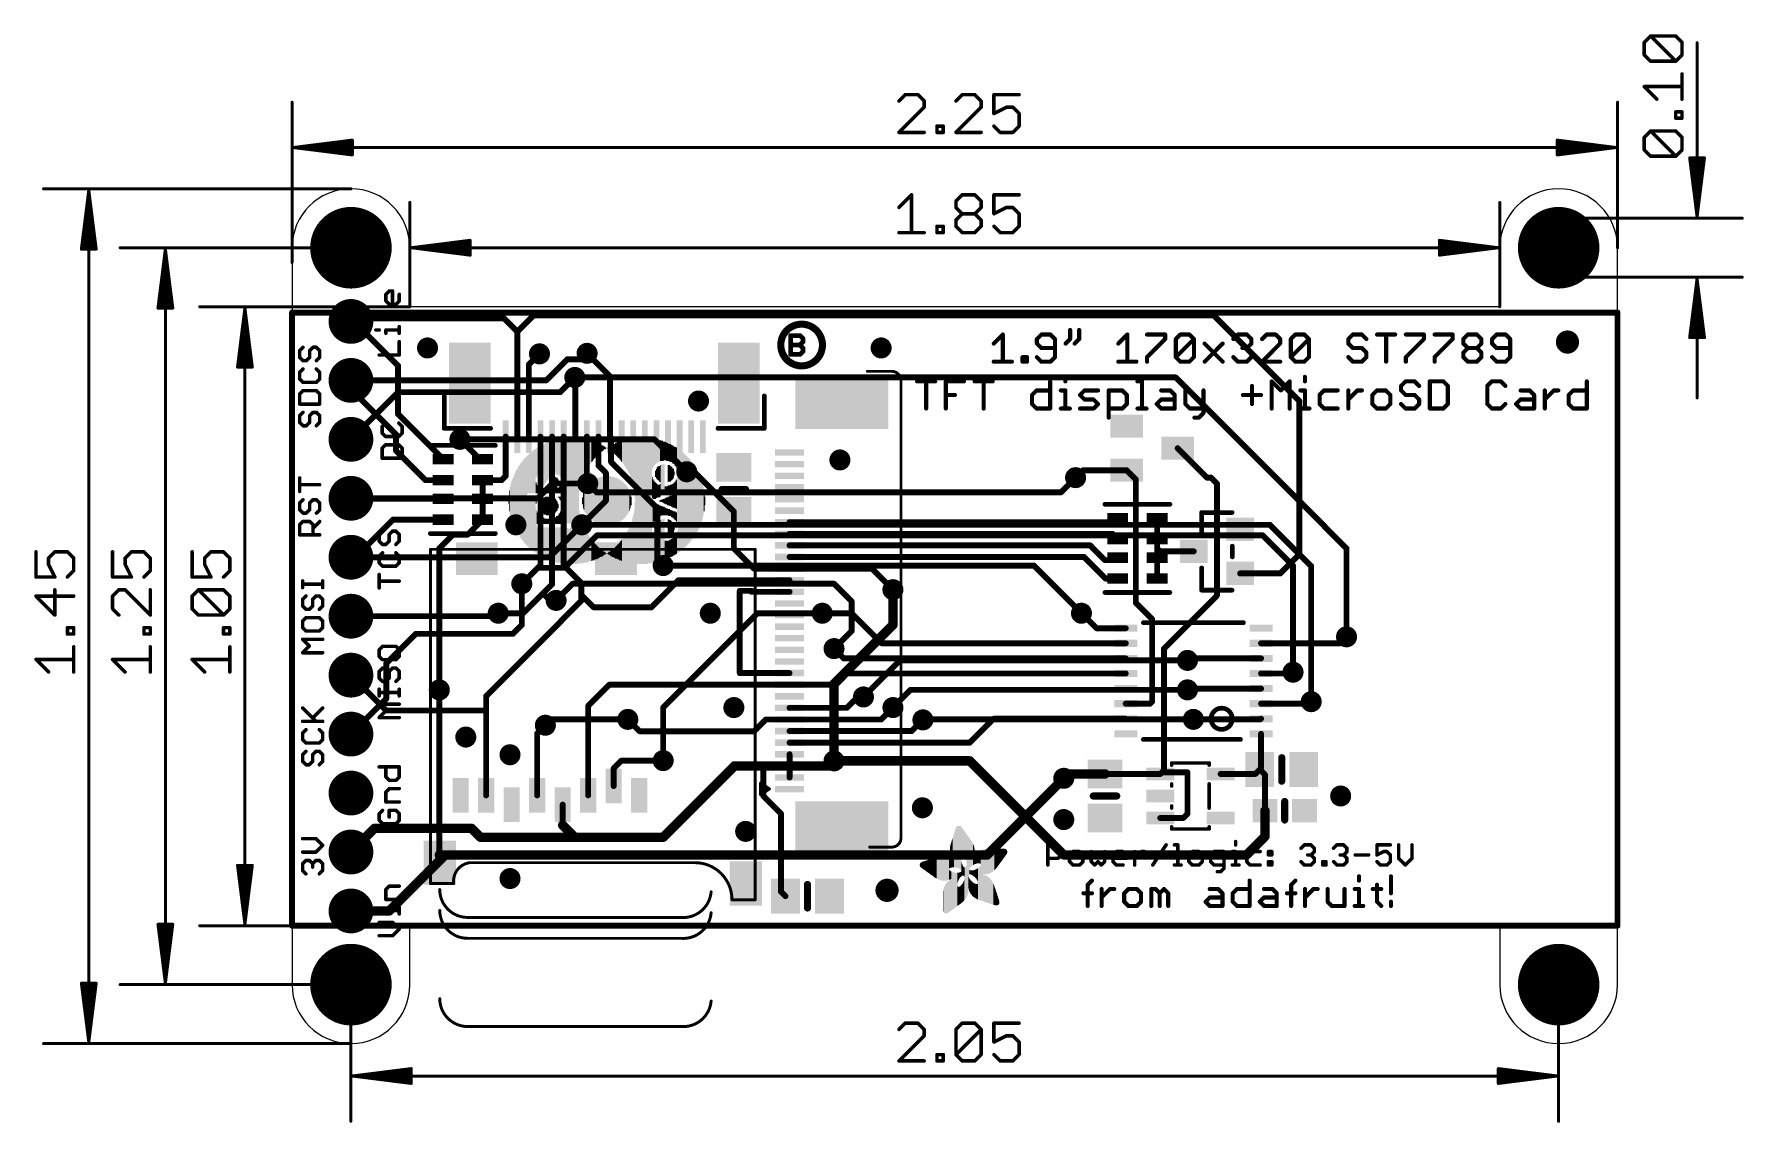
# Model space of a CAD drawing. Extents: x -11.1 to 62.6, y -8.5 to 38.4.
import ezdxf

# ---------------------------------------------------------------- set-up
doc = ezdxf.new("R2010")
doc.units = 0
for name, color, linetype in [('1', 12, 'CONTINUOUS'), ('16', 5, 'CONTINUOUS'), ('17', 110, 'CONTINUOUS'), ('18', 110, 'CONTINUOUS'), ('20', 53, 'CONTINUOUS'), ('21', 40, 'CONTINUOUS'), ('47', 253, 'CONTINUOUS')]:
    doc.layers.add(name, color=color, linetype=linetype)

# ---------------------------------------------------------------- blocks, each defined once
blk = doc.blocks.new('RECT')
blk.add_solid([(-0.5, -0.5), (0.5, -0.5), (-0.5, 0.5), (0.5, 0.5)])
blk = doc.blocks.new('ROUNDP')
at = {"const_width": 0.5}
blk.add_lwpolyline([(0, -0.25, 1), (0, 0.25, 1), (0, -0.25)], format="xyb", dxfattribs=at)
blk = doc.blocks.new('PIE')
at = {"const_width": 0.5}
blk.add_lwpolyline([(0, -0.25, 1), (0, 0.25, 1), (0, -0.25)], format="xyb", dxfattribs=at)
blk = doc.blocks.new('ROUNDV')
at = {"const_width": 0.5}
blk.add_lwpolyline([(0, -0.25, 1), (0, 0.25, 1), (0, -0.25)], format="xyb", dxfattribs=at)

msp = doc.modelspace()

# ---------------------------------------------------------------- linework, layer by layer
at = {"layer": '1'}
for points, const_width in [([(0, 0), (0, 26.416)], 0.254), ([(0, 26.416), (57.15, 26.416)], 0.254), ([(57.15, 26.416), (57.15, 0)], 0.254), ([(2.667, 26.162), (2.54, 26.035)], 0.254), ([(2.667, 26.035), (2.54, 26.035)], 0.254), ([(9.144, 26.162), (2.667, 26.162)], 0.254), ([(4.572, 24.13), (2.667, 26.035)], 0.254), ([(9.144, 26.162), (9.712, 25.594)], 0.254), ([(9.712, 25.594), (10.407, 26.289)], 0.254), ([(10.407, 26.289), (39.751, 26.289)], 0.254), ([(39.751, 26.289), (43.434, 22.606)], 0.254), ([(9.712, 21.071), (9.712, 25.594)], 0.254), ([(10.212, 24.182), (10.668, 24.638)], 0.254), ([(13.712, 23.6712), (12.7226, 24.6606)], 0.254), ([(2.54, 23.114), (2.54, 23.495)], 0.254), ([(4.572, 22.04), (4.572, 24.13)], 0.254), ([(10.212, 21.071), (10.212, 24.182)], 0.254), ([(12.212, 23.602), (12.192, 23.622)], 0.254), ([(12.212, 21.071), (12.212, 23.602)], 0.254), ([(13.712, 21.071), (13.712, 23.6712)], 0.254), ([(4.484, 21.17), (2.54, 23.114)], 0.254), ([(6.516, 20.096), (4.572, 22.04)], 0.254), ([(43.434, 22.606), (43.434, 16.002)], 0.254), ([(4.484, 20.466), (4.484, 21.17)], 0.254), ([(8.098, 20.096), (7.239, 20.955)], 0.254), ([(9.212, 21.071), (9.212, 19.372)], 0.254), ([(10.712, 21.071), (10.712, 15.538)], 0.254), ([(11.212, 21.071), (11.212, 14.706)], 0.254), ([(11.712, 21.071), (11.712, 15.522)], 0.254), ([(12.712, 21.071), (12.712, 19.0874)], 0.254), ([(13.212, 21.071), (13.212, 19.8223)], 0.254), ([(13.712, 21.071), (13.7568, 21.0262)], 0.254), ([(13.7568, 21.0262), (13.7568, 19.9802)], 0.254), ([(38.184, 20.574), (39.454, 19.304)], 0.254), ([(5.754, 19.196), (4.484, 20.466)], 0.254), ([(8.216, 20.096), (8.098, 20.096)], 0.254), ([(13.212, 19.8223), (13.5328, 19.5015)], 0.254), ([(13.7568, 19.9802), (15.748, 17.989)], 0.254), ([(6.516, 19.196), (5.754, 19.196)], 0.254), ([(8.216, 19.196), (8.216, 18.396)], 0.254), ([(9.036, 19.196), (8.216, 19.196)], 0.254), ([(9.212, 19.372), (9.036, 19.196)], 0.254), ([(12.712, 19.0874), (12.7494, 19.05)], 0.254), ([(13.5328, 19.5015), (13.5328, 18.3094)], 0.254), ([(17.018, 19.558), (17.338, 19.558)], 0.254), ([(17.338, 19.558), (19.05, 17.846)], 0.254), ([(33.782, 19.304), (34.102, 19.624)], 0.254), ([(34.102, 19.624), (35.984, 19.624)], 0.254), ([(36.3792, 19.2288), (35.984, 19.624)], 0.254), ([(36.3792, 13.9128), (36.3792, 19.2288)], 0.254), ([(39.454, 19.304), (39.624, 19.304)], 0.254), ([(39.624, 19.304), (39.878, 19.05)], 0.254), ([(39.878, 19.05), (39.878, 14.224)], 0.254), ([(2.559, 18.396), (2.54, 18.415)], 0.254), ([(6.516, 18.396), (2.559, 18.396)], 0.254), ([(8.216, 18.396), (8.216, 17.496)], 0.254), ([(13.5328, 18.3094), (12.4954, 17.272)], 0.254), ([(15.748, 17.989), (15.748, 15.7694)], 0.254), ([(19.05, 16.256), (19.05, 17.846)], 0.254), ([(2.736, 15.875), (4.357, 17.496)], 0.254), ([(6.516, 17.496), (4.357, 17.496)], 0.254), ([(6.9322, 16.8462), (6.35, 16.264)], 0.254), ([(7.5662, 16.8462), (6.9322, 16.8462)], 0.254), ([(8.216, 17.496), (7.5662, 16.8462)], 0.254), ([(21.451, 17.385), (35.428, 17.385)], 0.254), ([(21.451, 16.885), (35.37, 16.885)], 0.254), ([(35.37, 16.885), (35.599, 16.656)], 0.254), ([(35.428, 17.385), (35.599, 17.556)], 0.254), ([(37.299, 17.556), (37.299, 16.656)], 0.254), ([(6.35, 16.264), (6.35, 10.16)], 0.254), ([(19.921, 15.385), (19.05, 16.256)], 0.254), ([(21.451, 16.385), (34.415, 16.385)], 0.254), ([(34.415, 16.385), (35.052, 15.748)], 0.254), ([(37.299, 16.656), (37.299, 16.256)], 0.254), ([(37.299, 16.256), (37.299, 15.856)], 0.254), ([(37.426, 16.129), (37.299, 16.256)], 0.254), ([(38.878, 16.129), (37.426, 16.129)], 0.254), ([(2.54, 15.875), (2.736, 15.875)], 0.254), ([(10.712, 15.538), (9.906, 14.732)], 0.254), ([(12.474, 14.76), (11.712, 15.522)], 0.254), ([(15.748, 15.7694), (16.002, 15.5154)], 0.254), ([(21.451, 15.385), (19.921, 15.385)], 0.254), ([(21.451, 15.885), (34.153, 15.885)], 0.254), ([(21.451, 15.385), (25.001, 15.385)], 0.254), ([(25.908, 14.478), (25.001, 15.385)], 0.254), ([(34.153, 15.885), (35.082, 14.956)], 0.254), ([(35.052, 15.748), (35.491, 15.748)], 0.254), ([(35.491, 15.748), (35.599, 15.856)], 0.254), ([(37.299, 15.856), (37.299, 14.956)], 0.254), ([(43.434, 16.002), (42.611, 15.179)], 0.254), ([(10.826, 14.32), (11.212, 14.706)], 0.254), ([(12.474, 14.76), (12.474, 14.252)], 0.254), ([(16.663, 14.885), (15.494, 13.716)], 0.254), ([(21.451, 14.885), (16.663, 14.885)], 0.254), ([(35.082, 14.956), (35.599, 14.956)], 0.254), ([(42.611, 15.179), (40.878, 15.179)], 0.254), ([(12.474, 13.998), (8.369, 9.893)], 0.254), ([(9.968, 13.462), (10.826, 14.32)], 0.254), ([(11.1301, 14.016), (10.826, 14.32)], 0.254), ([(11.3841, 14.016), (11.1301, 14.016)], 0.254), ([(12.474, 14.252), (12.474, 13.998)], 0.254), ([(13.01, 13.716), (12.474, 14.252)], 0.254), ([(19.812, 14.4278), (19.304, 14.4278)], 0.254), ([(19.304, 14.4278), (19.304, 10.885)], 0.254), ([(19.812, 14.385), (19.812, 14.4278)], 0.254), ([(21.451, 14.385), (19.812, 14.385)], 0.254), ([(37.084, 13.208), (36.3792, 13.9128)], 0.254), ([(39.878, 14.224), (37.592, 11.938)], 0.254), ([(8.89, 13.462), (9.968, 13.462)], 0.254), ([(15.494, 13.716), (13.01, 13.716)], 0.254), ([(24.13, 13.462), (22.86, 13.462)], 0.254), ([(25.426, 12.166), (24.13, 13.462)], 0.254), ([(34.036, 13.462), (34.682, 12.816)], 0.254), ([(37.084, 9.652), (37.084, 13.208)], 0.254), ([(34.682, 12.816), (35.9442, 12.816)], 0.254), ([(45.466, 12.446), (45.186, 12.166)], 0.254), ([(23.79, 11.516), (23.368, 11.938)], 0.254), ([(35.9442, 12.166), (25.426, 12.166)], 0.254), ([(37.592, 11.938), (37.592, 6.695)], 0.254), ([(45.186, 12.166), (41.7798, 12.166)], 0.254), ([(35.9442, 11.516), (23.79, 11.516)], 0.254), ([(38.608, 11.43), (38.694, 11.516)], 0.254), ([(41.7798, 11.516), (38.694, 11.516)], 0.254), ([(2.54, 10.795), (4.064, 9.271)], 0.254), ([(12.769, 9.467), (13.687, 10.385)], 0.254), ([(13.687, 10.385), (21.451, 10.385)], 0.254), ([(19.304, 10.885), (21.451, 10.885)], 0.254), ([(21.451, 10.385), (23.229, 10.385)], 0.254), ([(23.229, 10.385), (23.71, 10.866)], 0.254), ([(23.71, 10.866), (35.9442, 10.866)], 0.254), ([(38.608, 10.16), (38.664, 10.216)], 0.254), ([(41.7798, 10.216), (38.664, 10.216)], 0.254), ([(43.1026, 10.866), (41.7798, 10.866)], 0.254), ([(43.1586, 10.922), (43.1026, 10.866)], 0.254), ([(8.369, 9.893), (8.369, 9.271)], 0.254), ([(12.769, 5.616), (12.769, 9.467)], 0.254), ([(23.9134, 9.385), (24.384, 9.8556)], 0.254), ([(24.384, 9.8556), (24.638, 9.8556)], 0.254), ([(35.9442, 9.566), (36.998, 9.566)], 0.254), ([(36.998, 9.566), (37.084, 9.652)], 0.254), ([(43.856, 9.566), (41.7798, 9.566)], 0.254), ([(43.942, 9.652), (43.856, 9.566)], 0.254), ([(8.369, 9.271), (4.064, 9.271)], 0.254), ([(8.369, 9.271), (8.369, 5.616)], 0.254), ([(14.478, 8.89), (14.991, 8.377)], 0.254), ([(19.927, 8.377), (20.435, 8.885)], 0.254), ([(20.435, 8.885), (21.451, 8.885)], 0.254), ([(21.451, 9.385), (23.9134, 9.385)], 0.254), ([(21.451, 8.885), (25.395, 8.885)], 0.254), ([(25.395, 8.885), (25.908, 9.398)], 0.254), ([(26.7182, 8.385), (27.2006, 8.8674)], 0.254), ([(29.221, 7.885), (30.252, 8.916)], 0.254), ([(30.252, 8.916), (35.9442, 8.916)], 0.254), ([(41.7538, 8.89), (38.862, 8.89)], 0.254), ([(41.7798, 8.916), (41.7538, 8.89)], 0.254), ([(10.569, 8.283), (10.922, 8.636)], 0.254), ([(10.569, 5.616), (10.569, 8.283)], 0.254), ([(19.927, 8.377), (14.991, 8.377)], 0.254), ([(21.451, 8.385), (26.7182, 8.385)], 0.254), ([(41.7798, 8.266), (41.7798, 6.7888)], 0.254), ([(21.451, 7.885), (29.221, 7.885)], 0.254), ([(21.451, 7.385), (21.451, 6.885)], 0.254), ([(13.869, 6.778), (14.203, 7.112)], 0.254), ([(13.869, 6.778), (13.869, 6.016)], 0.254), ([(16.002, 7.112), (14.203, 7.112)], 0.254), ([(16.002, 3.81), (19.077, 6.885)], 0.4064), ([(19.077, 6.885), (20.32, 6.885)], 0.4064), ([(20.32, 6.885), (21.451, 6.885)], 0.4064), ([(20.32, 5.588), (20.32, 6.885)], 0.254), ([(23.1514, 6.885), (21.451, 6.885)], 0.4064), ([(21.451, 6.885), (21.451, 6.385)], 0.254), ([(23.368, 7.1016), (23.1514, 6.885)], 0.4064), ([(23.368, 7.1016), (29.2204, 7.1016)], 0.4064), ([(29.2204, 7.1016), (33.274, 3.048)], 0.4064), ([(33.274, 6.35), (33.462, 6.538)], 0.4064), ([(33.462, 6.538), (35.052, 6.538)], 0.4064), ([(37.435, 6.538), (35.052, 6.538)], 0.254), ([(37.592, 6.695), (37.435, 6.538)], 0.254), ([(37.501, 6.604), (37.435, 6.538)], 0.254), ([(38.608, 6.604), (37.501, 6.604)], 0.254), ([(38.608, 4.826), (38.608, 6.604)], 0.254), ([(41.529, 6.538), (40.035, 6.538)], 0.254), ([(41.722, 6.731), (41.529, 6.538)], 0.254), ([(41.7798, 6.7888), (41.722, 6.731)], 0.254), ([(41.722, 6.731), (41.949, 6.504)], 0.254), ([(41.949, 6.504), (41.949, 4.953)], 0.254), ([(11.669, 5.216), (11.669, 4.333)], 0.254), ([(21.082, 4.826), (20.32, 5.588)], 0.254), ([(11.669, 4.333), (12.192, 3.81)], 0.4064), ([(21.082, 1.463), (21.082, 4.826)], 0.254), ([(37.435, 4.638), (38.42, 4.638)], 0.254), ([(38.42, 4.638), (38.608, 4.826)], 0.254), ([(41.949, 3.849), (41.949, 4.953)], 0.4064), ([(2.54, 3.175), (3.556, 4.191)], 0.4064), ([(3.556, 4.191), (7.747, 4.191)], 0.4064), ([(7.747, 4.191), (8.128, 3.81)], 0.4064), ([(8.128, 3.81), (12.192, 3.81)], 0.4064), ([(12.192, 3.81), (16.002, 3.81)], 0.4064), ([(41.148, 3.048), (41.949, 3.849)], 0.4064), ([(33.274, 3.048), (41.148, 3.048)], 0.4064), ([(21.275, 1.27), (21.082, 1.463)], 0.254), ([(57.15, 0), (0, 0)], 0.254)]:
    msp.add_lwpolyline(points, dxfattribs=dict(at, const_width=const_width))
for points, const_width in [([(0.0635, 26.416, 1), (-0.0635, 26.416)], 0.127), ([(0, 26.4795, 1), (0, 26.3525)], 0.127), ([(57.2135, 26.416, 1), (57.0865, 26.416)], 0.127), ([(57.15, 26.3525, 1), (57.15, 26.4795)], 0.127), ([(2.54, 26.0985, 1), (2.54, 25.9715)], 0.127), ([(2.4951, 26.0799, 1), (2.5849, 25.9901)], 0.127), ([(2.667, 26.2255, 1), (2.667, 26.0985)], 0.127), ([(2.7119, 26.0799, 1), (2.6221, 25.9901)], 0.127), ([(2.7119, 26.1171, 1), (2.6221, 26.2069)], 0.127), ([(2.667, 25.9715, 1), (2.667, 26.0985)], 0.127), ([(9.1889, 26.2069, 1), (9.0991, 26.1171)], 0.127), ([(9.144, 26.0985, 1), (9.144, 26.2255)], 0.127), ([(10.407, 26.3525, 1), (10.407, 26.2255)], 0.127), ([(10.4519, 26.2441, 1), (10.3621, 26.3339)], 0.127), ([(39.7959, 26.3339, 1), (39.7061, 26.2441)], 0.127), ([(39.751, 26.2255, 1), (39.751, 26.3525)], 0.127), ([(9.7755, 25.594, 1), (9.6485, 25.594)], 0.127), ([(9.6671, 25.6389, 1), (9.7569, 25.5491)], 0.127), ([(9.6671, 25.5491, 1), (9.7569, 25.6389)], 0.127), ([(10.7129, 24.5931, 1), (10.6231, 24.6829)], 0.127), ([(12.7675, 24.7055, 1), (12.6777, 24.6157)], 0.127), ([(2.6035, 23.495, 1), (2.4765, 23.495)], 0.127), ([(4.6355, 24.13, 1), (4.5085, 24.13)], 0.127), ([(4.5271, 24.0851, 1), (4.6169, 24.1749)], 0.127), ([(10.2755, 24.182, 1), (10.1485, 24.182)], 0.127), ([(10.1671, 24.2269, 1), (10.2569, 24.1371)], 0.127), ([(12.2369, 23.6669, 1), (12.1471, 23.5771)], 0.127), ([(12.2755, 23.602, 1), (12.1485, 23.602)], 0.127), ([(12.1671, 23.5571, 1), (12.2569, 23.6469)], 0.127), ([(13.7755, 23.6712, 1), (13.6485, 23.6712)], 0.127), ([(13.6671, 23.6263, 1), (13.7569, 23.7161)], 0.127), ([(2.5849, 23.1589, 1), (2.4951, 23.0691)], 0.127), ([(2.4765, 23.114, 1), (2.6035, 23.114)], 0.127), ([(4.6169, 22.0849, 1), (4.5271, 21.9951)], 0.127), ([(43.4975, 22.606, 1), (43.3705, 22.606)], 0.127), ([(43.3891, 22.5611, 1), (43.4789, 22.6509)], 0.127), ([(4.5085, 22.04, 1), (4.6355, 22.04)], 0.127), ([(4.5475, 21.17, 1), (4.4205, 21.17)], 0.127), ([(4.4391, 21.1251, 1), (4.5289, 21.2149)], 0.127), ([(7.2839, 20.9999, 1), (7.1941, 20.9101)], 0.127), ([(9.2755, 21.071, 1), (9.1485, 21.071)], 0.127), ([(9.6485, 21.071, 1), (9.7755, 21.071)], 0.127), ([(10.1485, 21.071, 1), (10.2755, 21.071)], 0.127), ([(10.7755, 21.071, 1), (10.6485, 21.071)], 0.127), ([(11.2755, 21.071, 1), (11.1485, 21.071)], 0.127), ([(11.7755, 21.071, 1), (11.6485, 21.071)], 0.127), ([(12.1485, 21.071, 1), (12.2755, 21.071)], 0.127), ([(12.7755, 21.071, 1), (12.6485, 21.071)], 0.127), ([(13.2755, 21.071, 1), (13.1485, 21.071)], 0.127), ([(13.7569, 21.1159, 1), (13.6671, 21.0261)], 0.127), ([(13.6485, 21.071, 1), (13.7755, 21.071)], 0.127), ([(13.8203, 21.0262, 1), (13.6933, 21.0262)], 0.127), ([(13.7119, 20.9813, 1), (13.8017, 21.0711)], 0.127), ([(38.2289, 20.6189, 1), (38.1391, 20.5291)], 0.127), ([(4.5289, 20.5109, 1), (4.4391, 20.4211)], 0.127), ([(4.4205, 20.466, 1), (4.5475, 20.466)], 0.127), ([(6.4711, 20.0511, 1), (6.5609, 20.1409)], 0.127), ([(8.098, 20.1595, 1), (8.098, 20.0325)], 0.127), ([(8.0531, 20.0511, 1), (8.1429, 20.1409)], 0.127), ([(8.216, 20.0325, 1), (8.216, 20.1595)], 0.127), ([(13.2569, 19.8672, 1), (13.1671, 19.7774)], 0.127), ([(13.8017, 20.0251, 1), (13.7119, 19.9353)], 0.127), ([(13.6933, 19.9802, 1), (13.8203, 19.9802)], 0.127), ([(5.754, 19.2595, 1), (5.754, 19.1325)], 0.127), ([(5.7091, 19.1511, 1), (5.7989, 19.2409)], 0.127), ([(6.516, 19.1325, 1), (6.516, 19.2595)], 0.127), ([(8.2795, 19.196, 1), (8.1525, 19.196)], 0.127), ([(8.216, 19.2595, 1), (8.216, 19.1325)], 0.127), ([(8.9911, 19.2409, 1), (9.0809, 19.1511)], 0.127), ([(9.036, 19.1325, 1), (9.036, 19.2595)], 0.127), ([(9.1485, 19.372, 1), (9.2755, 19.372)], 0.127), ([(9.2569, 19.3271, 1), (9.1671, 19.4169)], 0.127), ([(12.7569, 19.1323, 1), (12.6671, 19.0425)], 0.127), ([(13.1485, 19.8223, 1), (13.2755, 19.8223)], 0.127), ([(13.5963, 19.5015, 1), (13.4693, 19.5015)], 0.127), ([(13.4879, 19.4566, 1), (13.5777, 19.5464)], 0.127), ([(17.018, 19.6215, 1), (17.018, 19.4945)], 0.127), ([(17.3829, 19.6029, 1), (17.2931, 19.5131)], 0.127), ([(17.338, 19.4945, 1), (17.338, 19.6215)], 0.127), ([(33.7371, 19.3489, 1), (33.8269, 19.2591)], 0.127), ([(34.102, 19.6875, 1), (34.102, 19.5605)], 0.127), ([(34.1469, 19.5791, 1), (34.0571, 19.6689)], 0.127), ([(36.0289, 19.6689, 1), (35.9391, 19.5791)], 0.127), ([(35.984, 19.5605, 1), (35.984, 19.6875)], 0.127), ([(36.4427, 19.2288, 1), (36.3157, 19.2288)], 0.127), ([(36.3343, 19.1839, 1), (36.4241, 19.2737)], 0.127), ([(39.454, 19.3675, 1), (39.454, 19.2405)], 0.127), ([(39.4091, 19.2591, 1), (39.4989, 19.3489)], 0.127), ([(39.6689, 19.3489, 1), (39.5791, 19.2591)], 0.127), ([(39.624, 19.2405, 1), (39.624, 19.3675)], 0.127), ([(39.9415, 19.05, 1), (39.8145, 19.05)], 0.127), ([(2.5849, 18.4599, 1), (2.4951, 18.3701)], 0.127), ([(2.559, 18.4595, 1), (2.559, 18.3325)], 0.127), ([(2.5141, 18.3511, 1), (2.6039, 18.4409)], 0.127), ([(6.516, 18.3325, 1), (6.516, 18.4595)], 0.127), ([(8.2795, 18.396, 1), (8.1525, 18.396)], 0.127), ([(8.1525, 18.396, 1), (8.2795, 18.396)], 0.127), ([(12.6485, 19.0874, 1), (12.7755, 19.0874)], 0.127), ([(12.7045, 19.0051, 1), (12.7943, 19.0949)], 0.127), ([(13.5777, 18.2645, 1), (13.4879, 18.3543)], 0.127), ([(39.8331, 19.0051, 1), (39.9229, 19.0949)], 0.127), ([(13.4693, 18.3094, 1), (13.5963, 18.3094)], 0.127), ([(15.8115, 17.989, 1), (15.6845, 17.989)], 0.127), ([(15.7031, 17.9441, 1), (15.7929, 18.0339)], 0.127), ([(19.1135, 17.846, 1), (18.9865, 17.846)], 0.127), ([(19.0051, 17.8011, 1), (19.0949, 17.8909)], 0.127), ([(4.357, 17.5595, 1), (4.357, 17.4325)], 0.127), ([(4.4019, 17.4511, 1), (4.3121, 17.5409)], 0.127), ([(6.516, 17.4325, 1), (6.516, 17.5595)], 0.127), ([(6.9322, 16.9097, 1), (6.9322, 16.7827)], 0.127), ([(6.9771, 16.8013, 1), (6.8873, 16.8911)], 0.127), ([(7.5213, 16.8911, 1), (7.6111, 16.8013)], 0.127), ([(7.5662, 16.7827, 1), (7.5662, 16.9097)], 0.127), ([(8.1525, 17.496, 1), (8.2795, 17.496)], 0.127), ([(8.2609, 17.4511, 1), (8.1711, 17.5409)], 0.127), ([(12.4505, 17.3169, 1), (12.5403, 17.2271)], 0.127), ([(21.451, 17.4485, 1), (21.451, 17.3215)], 0.127), ([(21.451, 16.9485, 1), (21.451, 16.8215)], 0.127), ([(35.4149, 16.9299, 1), (35.3251, 16.8401)], 0.127), ([(35.3831, 17.4299, 1), (35.4729, 17.3401)], 0.127), ([(35.37, 16.8215, 1), (35.37, 16.9485)], 0.127), ([(35.428, 17.3215, 1), (35.428, 17.4485)], 0.127), ([(35.6439, 17.5111, 1), (35.5541, 17.6009)], 0.127), ([(37.3625, 17.556, 1), (37.2355, 17.556)], 0.127), ([(6.4135, 16.264, 1), (6.2865, 16.264)], 0.127), ([(6.3051, 16.3089, 1), (6.3949, 16.2191)], 0.127), ([(19.0949, 16.3009, 1), (19.0051, 16.2111)], 0.127), ([(18.9865, 16.256, 1), (19.1135, 16.256)], 0.127), ([(21.451, 16.4485, 1), (21.451, 16.3215)], 0.127), ([(34.4599, 16.4299, 1), (34.3701, 16.3401)], 0.127), ([(34.415, 16.3215, 1), (34.415, 16.4485)], 0.127), ([(35.5541, 16.6111, 1), (35.6439, 16.7009)], 0.127), ([(37.3625, 16.656, 1), (37.2355, 16.656)], 0.127), ([(37.2355, 16.656, 1), (37.3625, 16.656)], 0.127), ([(37.3625, 16.256, 1), (37.2355, 16.256)], 0.127), ([(37.3439, 16.3009, 1), (37.2541, 16.2111)], 0.127), ([(37.2355, 16.256, 1), (37.3625, 16.256)], 0.127), ([(37.426, 16.1925, 1), (37.426, 16.0655)], 0.127), ([(37.3811, 16.0841, 1), (37.4709, 16.1739)], 0.127), ([(38.878, 16.0655, 1), (38.878, 16.1925)], 0.127), ([(2.54, 15.9385, 1), (2.54, 15.8115)], 0.127), ([(2.6911, 15.9199, 1), (2.7809, 15.8301)], 0.127), ([(2.736, 15.8115, 1), (2.736, 15.9385)], 0.127), ([(10.6485, 15.538, 1), (10.7755, 15.538)], 0.127), ([(10.7569, 15.4931, 1), (10.6671, 15.5829)], 0.127), ([(11.7569, 15.5669, 1), (11.6671, 15.4771)], 0.127), ([(11.6485, 15.522, 1), (11.7755, 15.522)], 0.127), ([(15.7929, 15.8143, 1), (15.7031, 15.7245)], 0.127), ([(15.6845, 15.7694, 1), (15.8115, 15.7694)], 0.127), ([(15.9571, 15.4705, 1), (16.0469, 15.5603)], 0.127), ([(19.921, 15.4485, 1), (19.921, 15.3215)], 0.127), ([(19.8761, 15.3401, 1), (19.9659, 15.4299)], 0.127), ([(21.451, 15.9485, 1), (21.451, 15.8215)], 0.127), ([(21.451, 15.4485, 1), (21.451, 15.3215)], 0.127), ([(21.451, 15.3215, 1), (21.451, 15.4485)], 0.127), ([(25.0459, 15.4299, 1), (24.9561, 15.3401)], 0.127), ([(25.001, 15.3215, 1), (25.001, 15.4485)], 0.127), ([(34.1979, 15.9299, 1), (34.1081, 15.8401)], 0.127), ([(34.153, 15.8215, 1), (34.153, 15.9485)], 0.127), ([(35.052, 15.8115, 1), (35.052, 15.6845)], 0.127), ([(35.0071, 15.7031, 1), (35.0969, 15.7929)], 0.127), ([(35.4461, 15.7929, 1), (35.5359, 15.7031)], 0.127), ([(35.491, 15.6845, 1), (35.491, 15.8115)], 0.127), ([(35.6439, 15.8111, 1), (35.5541, 15.9009)], 0.127), ([(37.3625, 15.856, 1), (37.2355, 15.856)], 0.127), ([(37.2355, 15.856, 1), (37.3625, 15.856)], 0.127), ([(43.3705, 16.002, 1), (43.4975, 16.002)], 0.127), ([(43.4789, 15.9571, 1), (43.3891, 16.0469)], 0.127), ([(9.8611, 14.7769, 1), (9.9509, 14.6871)], 0.127), ([(11.1485, 14.706, 1), (11.2755, 14.706)], 0.127), ([(11.2569, 14.6611, 1), (11.1671, 14.7509)], 0.127), ([(12.5375, 14.76, 1), (12.4105, 14.76)], 0.127), ([(12.4291, 14.7151, 1), (12.5189, 14.8049)], 0.127), ([(16.663, 14.9485, 1), (16.663, 14.8215)], 0.127), ([(16.7079, 14.8401, 1), (16.6181, 14.9299)], 0.127), ([(21.451, 14.8215, 1), (21.451, 14.9485)], 0.127), ([(35.082, 15.0195, 1), (35.082, 14.8925)], 0.127), ([(35.0371, 14.9111, 1), (35.1269, 15.0009)], 0.127), ([(35.599, 14.8925, 1), (35.599, 15.0195)], 0.127), ([(37.2355, 14.956, 1), (37.3625, 14.956)], 0.127), ([(40.878, 15.2425, 1), (40.878, 15.1155)], 0.127), ([(42.5661, 15.2239, 1), (42.6559, 15.1341)], 0.127), ([(42.611, 15.1155, 1), (42.611, 15.2425)], 0.127), ([(10.8709, 14.3649, 1), (10.7811, 14.2751)], 0.127), ([(10.7811, 14.3649, 1), (10.8709, 14.2751)], 0.127), ([(10.8709, 14.2751, 1), (10.7811, 14.3649)], 0.127), ([(11.1301, 14.0794, 1), (11.1301, 13.9525)], 0.127), ([(11.0851, 13.971, 1), (11.175, 14.0609)], 0.127), ([(11.3841, 13.9525, 1), (11.3841, 14.0794)], 0.127), ([(12.5375, 14.252, 1), (12.4105, 14.252)], 0.127), ([(12.5189, 14.2969, 1), (12.4291, 14.2071)], 0.127), ([(12.4105, 14.252, 1), (12.5375, 14.252)], 0.127), ([(12.4105, 13.998, 1), (12.5375, 13.998)], 0.127), ([(12.5189, 13.9531, 1), (12.4291, 14.0429)], 0.127), ([(19.304, 14.4913, 1), (19.304, 14.3643)], 0.127), ([(19.3675, 14.4278, 1), (19.2405, 14.4278)], 0.127), ([(19.8755, 14.4278, 1), (19.7485, 14.4278)], 0.127), ([(19.812, 14.4485, 1), (19.812, 14.3215)], 0.127), ([(19.7485, 14.385, 1), (19.8755, 14.385)], 0.127), ([(19.812, 14.3643, 1), (19.812, 14.4913)], 0.127), ([(21.451, 14.3215, 1), (21.451, 14.4485)], 0.127), ([(25.8631, 14.4331, 1), (25.9529, 14.5229)], 0.127), ([(36.4241, 13.9577, 1), (36.3343, 13.8679)], 0.127), ([(39.8145, 14.224, 1), (39.9415, 14.224)], 0.127), ([(39.9229, 14.1791, 1), (39.8331, 14.2689)], 0.127), ([(8.89, 13.5255, 1), (8.89, 13.3985)], 0.127), ([(9.9231, 13.5069, 1), (10.0129, 13.4171)], 0.127), ([(9.968, 13.3985, 1), (9.968, 13.5255)], 0.127), ([(13.01, 13.7795, 1), (13.01, 13.6525)], 0.127), ([(12.9651, 13.6711, 1), (13.0549, 13.7609)], 0.127), ([(15.4491, 13.7609, 1), (15.5389, 13.6711)], 0.127), ([(15.494, 13.6525, 1), (15.494, 13.7795)], 0.127), ([(22.86, 13.5255, 1), (22.86, 13.3985)], 0.127), ([(24.1749, 13.5069, 1), (24.0851, 13.4171)], 0.127), ([(24.13, 13.3985, 1), (24.13, 13.5255)], 0.127), ([(34.0809, 13.5069, 1), (33.9911, 13.4171)], 0.127), ([(36.3157, 13.9128, 1), (36.4427, 13.9128)], 0.127), ([(37.1475, 13.208, 1), (37.0205, 13.208)], 0.127), ([(37.0391, 13.1631, 1), (37.1289, 13.2529)], 0.127), ([(34.682, 12.8795, 1), (34.682, 12.7525)], 0.127), ([(34.6371, 12.7711, 1), (34.7269, 12.8609)], 0.127), ([(35.9442, 12.7525, 1), (35.9442, 12.8795)], 0.127), ([(45.5109, 12.4011, 1), (45.4211, 12.4909)], 0.127), ([(23.4129, 11.9829, 1), (23.3231, 11.8931)], 0.127), ([(25.426, 12.2295, 1), (25.426, 12.1025)], 0.127), ([(25.3811, 12.1211, 1), (25.4709, 12.2109)], 0.127), ([(35.9442, 12.1025, 1), (35.9442, 12.2295)], 0.127), ([(37.6555, 11.938, 1), (37.5285, 11.938)], 0.127), ([(37.5471, 11.9829, 1), (37.6369, 11.8931)], 0.127), ([(41.7798, 12.2295, 1), (41.7798, 12.1025)], 0.127), ([(45.1411, 12.2109, 1), (45.2309, 12.1211)], 0.127), ([(45.186, 12.1025, 1), (45.186, 12.2295)], 0.127), ([(23.79, 11.5795, 1), (23.79, 11.4525)], 0.127), ([(23.7451, 11.4711, 1), (23.8349, 11.5609)], 0.127), ([(35.9442, 11.4525, 1), (35.9442, 11.5795)], 0.127), ([(38.5631, 11.4749, 1), (38.6529, 11.3851)], 0.127), ([(38.694, 11.5795, 1), (38.694, 11.4525)], 0.127), ([(38.7389, 11.4711, 1), (38.6491, 11.5609)], 0.127), ([(41.7798, 11.4525, 1), (41.7798, 11.5795)], 0.127), ([(2.5849, 10.8399, 1), (2.4951, 10.7501)], 0.127), ([(13.687, 10.4485, 1), (13.687, 10.3215)], 0.127), ([(13.7319, 10.3401, 1), (13.6421, 10.4299)], 0.127), ([(19.304, 10.9485, 1), (19.304, 10.8215)], 0.127), ([(19.2405, 10.885, 1), (19.3675, 10.885)], 0.127), ([(21.451, 10.4485, 1), (21.451, 10.3215)], 0.127), ([(21.451, 10.8215, 1), (21.451, 10.9485)], 0.127), ([(21.451, 10.3215, 1), (21.451, 10.4485)], 0.127), ([(23.1841, 10.4299, 1), (23.2739, 10.3401)], 0.127), ([(23.229, 10.3215, 1), (23.229, 10.4485)], 0.127), ([(23.71, 10.9295, 1), (23.71, 10.8025)], 0.127), ([(23.7549, 10.8211, 1), (23.6651, 10.9109)], 0.127), ([(35.9442, 10.8025, 1), (35.9442, 10.9295)], 0.127), ([(38.664, 10.2795, 1), (38.664, 10.1525)], 0.127), ([(38.7089, 10.1711, 1), (38.6191, 10.2609)], 0.127), ([(41.7798, 10.9295, 1), (41.7798, 10.8025)], 0.127), ([(41.7798, 10.1525, 1), (41.7798, 10.2795)], 0.127), ([(43.0577, 10.9109, 1), (43.1475, 10.8211)], 0.127), ([(43.1026, 10.8025, 1), (43.1026, 10.9295)], 0.127), ([(43.2035, 10.8771, 1), (43.1137, 10.9669)], 0.127), ([(6.2865, 10.16, 1), (6.4135, 10.16)], 0.127), ([(8.4325, 9.893, 1), (8.3055, 9.893)], 0.127), ([(8.3241, 9.9379, 1), (8.4139, 9.8481)], 0.127), ([(12.8325, 9.467, 1), (12.7055, 9.467)], 0.127), ([(24.384, 9.9191, 1), (24.384, 9.7921)], 0.127), ([(24.4289, 9.8107, 1), (24.3391, 9.9005)], 0.127), ([(24.638, 9.7921, 1), (24.638, 9.9191)], 0.127), ([(35.9442, 9.6295, 1), (35.9442, 9.5025)], 0.127), ([(36.9531, 9.6109, 1), (37.0429, 9.5211)], 0.127), ([(36.998, 9.5025, 1), (36.998, 9.6295)], 0.127), ([(37.0205, 9.652, 1), (37.1475, 9.652)], 0.127), ([(37.1289, 9.6071, 1), (37.0391, 9.6969)], 0.127), ([(38.5631, 10.2049, 1), (38.6529, 10.1151)], 0.127), ([(41.7798, 9.6295, 1), (41.7798, 9.5025)], 0.127), ([(43.8111, 9.6109, 1), (43.9009, 9.5211)], 0.127), ([(43.856, 9.5025, 1), (43.856, 9.6295)], 0.127), ([(43.9869, 9.6071, 1), (43.8971, 9.6969)], 0.127), ([(4.064, 9.3345, 1), (4.064, 9.2075)], 0.127), ([(4.0191, 9.2261, 1), (4.1089, 9.3159)], 0.127), ([(8.4325, 9.271, 1), (8.3055, 9.271)], 0.127), ([(8.3055, 9.271, 1), (8.4325, 9.271)], 0.127), ([(8.369, 9.2075, 1), (8.369, 9.3345)], 0.127), ([(12.7241, 9.5119, 1), (12.8139, 9.4221)], 0.127), ([(14.5229, 8.9349, 1), (14.4331, 8.8451)], 0.127), ([(20.435, 8.9485, 1), (20.435, 8.8215)], 0.127), ([(20.4799, 8.8401, 1), (20.3901, 8.9299)], 0.127), ([(21.451, 9.4485, 1), (21.451, 9.3215)], 0.127), ([(21.451, 8.9485, 1), (21.451, 8.8215)], 0.127), ([(21.451, 8.8215, 1), (21.451, 8.9485)], 0.127), ([(23.8685, 9.4299, 1), (23.9583, 9.3401)], 0.127), ([(23.9134, 9.3215, 1), (23.9134, 9.4485)], 0.127), ([(25.3501, 8.9299, 1), (25.4399, 8.8401)], 0.127), ([(25.395, 8.8215, 1), (25.395, 8.9485)], 0.127), ([(25.9529, 9.3531, 1), (25.8631, 9.4429)], 0.127), ([(27.2455, 8.8225, 1), (27.1557, 8.9123)], 0.127), ([(30.252, 8.9795, 1), (30.252, 8.8525)], 0.127), ([(30.2969, 8.8711, 1), (30.2071, 8.9609)], 0.127), ([(35.9442, 8.8525, 1), (35.9442, 8.9795)], 0.127), ([(38.862, 8.9535, 1), (38.862, 8.8265)], 0.127), ([(41.7089, 8.9349, 1), (41.7987, 8.8451)], 0.127), ([(41.8247, 8.8711, 1), (41.7349, 8.9609)], 0.127), ([(41.7538, 8.8265, 1), (41.7538, 8.9535)], 0.127), ([(10.6325, 8.283, 1), (10.5055, 8.283)], 0.127), ([(10.5241, 8.3279, 1), (10.6139, 8.2381)], 0.127), ([(10.9669, 8.5911, 1), (10.8771, 8.6809)], 0.127), ([(14.991, 8.4405, 1), (14.991, 8.3135)], 0.127), ([(14.9461, 8.3321, 1), (15.0359, 8.4219)], 0.127), ([(19.8821, 8.4219, 1), (19.9719, 8.3321)], 0.127), ([(19.927, 8.3135, 1), (19.927, 8.4405)], 0.127), ([(21.451, 8.4485, 1), (21.451, 8.3215)], 0.127), ([(26.6733, 8.4299, 1), (26.7631, 8.3401)], 0.127), ([(26.7182, 8.3215, 1), (26.7182, 8.4485)], 0.127), ([(41.8433, 8.266, 1), (41.7163, 8.266)], 0.127), ([(21.451, 7.9485, 1), (21.451, 7.8215)], 0.127), ([(21.5145, 7.385, 1), (21.3875, 7.385)], 0.127), ([(29.1761, 7.9299, 1), (29.2659, 7.8401)], 0.127), ([(29.221, 7.8215, 1), (29.221, 7.9485)], 0.127), ([(13.9325, 6.778, 1), (13.8055, 6.778)], 0.127), ([(13.8241, 6.8229, 1), (13.9139, 6.7331)], 0.127), ([(14.203, 7.1755, 1), (14.203, 7.0485)], 0.127), ([(14.2479, 7.0671, 1), (14.1581, 7.1569)], 0.127), ([(16.002, 7.0485, 1), (16.002, 7.1755)], 0.127), ([(19.077, 6.9866, 1), (19.077, 6.7834)], 0.2032), ([(19.1488, 6.8132, 1), (19.0052, 6.9568)], 0.2032), ([(20.32, 6.9866, 1), (20.32, 6.7834)], 0.2032), ([(20.3835, 6.885, 1), (20.2565, 6.885)], 0.127), ([(20.32, 6.7834, 1), (20.32, 6.9866)], 0.2032), ([(21.451, 6.9866, 1), (21.451, 6.7834)], 0.2032), ([(21.5145, 6.885, 1), (21.3875, 6.885)], 0.127), ([(21.3875, 6.885, 1), (21.5145, 6.885)], 0.127), ([(21.451, 6.7834, 1), (21.451, 6.9866)], 0.2032), ([(23.0796, 6.9568, 1), (23.2232, 6.8132)], 0.2032), ([(23.1514, 6.7834, 1), (23.1514, 6.9866)], 0.2032), ([(23.368, 7.2032, 1), (23.368, 7)], 0.2032), ([(23.4398, 7.0298, 1), (23.2962, 7.1734)], 0.2032), ([(29.2922, 7.1734, 1), (29.1486, 7.0298)], 0.2032), ([(29.2204, 7, 1), (29.2204, 7.2032)], 0.2032), ([(33.462, 6.6396, 1), (33.462, 6.4364)], 0.2032), ([(33.5338, 6.4662, 1), (33.3902, 6.6098)], 0.2032), ([(35.052, 6.6015, 1), (35.052, 6.4745)], 0.127), ([(35.052, 6.4364, 1), (35.052, 6.6396)], 0.2032), ([(37.3901, 6.5829, 1), (37.4799, 6.4931)], 0.127), ([(37.3901, 6.5829, 1), (37.4799, 6.4931)], 0.127), ([(37.435, 6.4745, 1), (37.435, 6.6015)], 0.127), ([(37.501, 6.6675, 1), (37.501, 6.5405)], 0.127), ([(37.5459, 6.5591, 1), (37.4561, 6.6489)], 0.127), ([(37.5285, 6.695, 1), (37.6555, 6.695)], 0.127), ([(37.6369, 6.6501, 1), (37.5471, 6.7399)], 0.127), ([(38.6715, 6.604, 1), (38.5445, 6.604)], 0.127), ([(38.608, 6.5405, 1), (38.608, 6.6675)], 0.127), ([(40.035, 6.6015, 1), (40.035, 6.4745)], 0.127), ([(41.4841, 6.5829, 1), (41.5739, 6.4931)], 0.127), ([(41.529, 6.4745, 1), (41.529, 6.6015)], 0.127), ([(41.7669, 6.7759, 1), (41.6771, 6.6861)], 0.127), ([(41.6771, 6.7759, 1), (41.7669, 6.6861)], 0.127), ([(41.7669, 6.6861, 1), (41.6771, 6.7759)], 0.127), ([(41.7163, 6.7888, 1), (41.8433, 6.7888)], 0.127), ([(41.8247, 6.7439, 1), (41.7349, 6.8337)], 0.127), ([(13.8055, 6.016, 1), (13.9325, 6.016)], 0.127), ([(21.3875, 6.385, 1), (21.5145, 6.385)], 0.127), ([(33.2022, 6.4218, 1), (33.3458, 6.2782)], 0.2032), ([(42.0125, 6.504, 1), (41.8855, 6.504)], 0.127), ([(41.9041, 6.4591, 1), (41.9939, 6.5489)], 0.127), ([(8.3055, 5.616, 1), (8.4325, 5.616)], 0.127), ([(10.5055, 5.616, 1), (10.6325, 5.616)], 0.127), ([(11.7325, 5.216, 1), (11.6055, 5.216)], 0.127), ([(12.7055, 5.616, 1), (12.8325, 5.616)], 0.127), ([(20.3649, 5.6329, 1), (20.2751, 5.5431)], 0.127), ([(20.2565, 5.588, 1), (20.3835, 5.588)], 0.127), ([(11.7408, 4.4048, 1), (11.5972, 4.2612)], 0.2032), ([(21.1455, 4.826, 1), (21.0185, 4.826)], 0.127), ([(21.0371, 4.7811, 1), (21.1269, 4.8709)], 0.127), ([(37.435, 4.7015, 1), (37.435, 4.5745)], 0.127), ([(38.3751, 4.6829, 1), (38.4649, 4.5931)], 0.127), ([(38.42, 4.5745, 1), (38.42, 4.7015)], 0.127), ([(38.5445, 4.826, 1), (38.6715, 4.826)], 0.127), ([(38.6529, 4.7811, 1), (38.5631, 4.8709)], 0.127), ([(42.0506, 4.953, 1), (41.8474, 4.953)], 0.2032), ([(41.8855, 4.953, 1), (42.0125, 4.953)], 0.127), ([(3.556, 4.2926, 1), (3.556, 4.0894)], 0.2032), ([(3.6278, 4.1192, 1), (3.4842, 4.2628)], 0.2032), ([(7.8188, 4.2628, 1), (7.6752, 4.1192)], 0.2032), ([(7.747, 4.0894, 1), (7.747, 4.2926)], 0.2032), ([(8.128, 3.9116, 1), (8.128, 3.7084)], 0.2032), ([(8.0562, 3.7382, 1), (8.1998, 3.8818)], 0.2032), ([(11.6055, 4.333, 1), (11.7325, 4.333)], 0.127), ([(12.192, 3.9116, 1), (12.192, 3.7084)], 0.2032), ([(12.1202, 3.7382, 1), (12.2638, 3.8818)], 0.2032), ([(12.192, 3.7084, 1), (12.192, 3.9116)], 0.2032), ([(15.9302, 3.8818, 1), (16.0738, 3.7382)], 0.2032), ([(16.002, 3.7084, 1), (16.002, 3.9116)], 0.2032), ([(41.8474, 3.849, 1), (42.0506, 3.849)], 0.2032), ([(42.0208, 3.7772, 1), (41.8772, 3.9208)], 0.2032), ([(2.4682, 3.2468, 1), (2.6118, 3.1032)], 0.2032), ([(33.274, 3.1496, 1), (33.274, 2.9464)], 0.2032), ([(33.2022, 2.9762, 1), (33.3458, 3.1198)], 0.2032), ([(41.0762, 3.1198, 1), (41.2198, 2.9762)], 0.2032), ([(41.148, 2.9464, 1), (41.148, 3.1496)], 0.2032), ([(21.1269, 1.5079, 1), (21.0371, 1.4181)], 0.127), ([(21.0185, 1.463, 1), (21.1455, 1.463)], 0.127), ([(21.2301, 1.2251, 1), (21.3199, 1.3149)], 0.127), ([(0, 0.0635, 1), (0, -0.0635)], 0.127), ([(-0.0635, 0, 1), (0.0635, 0)], 0.127), ([(57.0865, 0, 1), (57.2135, 0)], 0.127), ([(57.15, -0.0635, 1), (57.15, 0.0635)], 0.127)]:
    msp.add_lwpolyline(points, format="xyb", dxfattribs=dict(at, const_width=const_width))
at = {"layer": '16'}
for points, const_width in [([(0, 0), (0, 26.416)], 0.254), ([(0, 26.416), (57.15, 26.416)], 0.254), ([(57.15, 26.416), (57.15, 0)], 0.254), ([(11.8675, 24.4054), (10.9571, 23.495)], 0.254), ([(12.4674, 24.4054), (11.8675, 24.4054)], 0.254), ([(12.7226, 24.6606), (12.4674, 24.4054)], 0.254), ([(10.9571, 23.495), (2.54, 23.495)], 0.254), ([(12.192, 23.622), (11.557, 22.987)], 0.254), ([(12.192, 23.622), (38.1, 23.622)], 0.254), ([(38.1, 23.622), (45.466, 16.256)], 0.254), ([(4.572, 22.987), (2.54, 20.955)], 0.254), ([(11.557, 22.987), (4.572, 22.987)], 0.254), ([(7.239, 20.955), (15.621, 20.955)], 0.254), ([(15.621, 20.955), (17.018, 19.558)], 0.254), ([(10.5904, 18.415), (11.2254, 19.05)], 0.254), ([(12.7494, 19.05), (11.2254, 19.05)], 0.254), ([(12.7494, 19.05), (13.1304, 18.669)], 0.254), ([(33.147, 18.669), (33.782, 19.304)], 0.254), ([(10.5904, 18.415), (2.54, 18.415)], 0.254), ([(33.147, 18.669), (13.1304, 18.669)], 0.254), ([(12.4954, 17.272), (11.0984, 15.875)], 0.254), ([(12.4954, 17.272), (42.164, 17.272)], 0.254), ([(43.942, 15.494), (42.164, 17.272)], 0.254), ([(11.7491, 15.4178), (13.1461, 16.8148)], 0.254), ([(13.1461, 16.8148), (41.8592, 16.8148)], 0.254), ([(41.8592, 16.8148), (43.1586, 15.5154)], 0.254), ([(45.466, 16.256), (45.466, 12.446)], 0.254), ([(11.0984, 15.875), (2.54, 15.875)], 0.254), ([(9.906, 14.732), (10.5918, 15.4178)], 0.254), ([(10.5918, 15.4178), (11.7491, 15.4178)], 0.254), ([(16.002, 15.5154), (31.9826, 15.5154)], 0.254), ([(31.9826, 15.5154), (34.036, 13.462)], 0.254), ([(43.1586, 15.5154), (43.1586, 10.922)], 0.254), ([(43.942, 15.494), (43.942, 9.652)], 0.254), ([(9.906, 14.732), (9.906, 12.954)], 0.254), ([(12.1001, 14.732), (11.3841, 14.016)], 0.254), ([(23.368, 14.732), (12.1001, 14.732)], 0.254), ([(24.13, 13.97), (23.368, 14.732)], 0.254), ([(24.13, 12.7), (24.13, 13.97)], 0.254), ([(25.908, 14.478), (25.908, 12.954)], 0.4064), ([(8.763, 13.335), (2.54, 13.335)], 0.254), ([(8.89, 13.462), (8.763, 13.335)], 0.254), ([(20.066, 13.462), (16.002, 9.398)], 0.254), ([(22.86, 13.462), (20.066, 13.462)], 0.254), ([(4.064, 11.303), (5.334, 12.573)], 0.254), ([(9.525, 12.573), (5.334, 12.573)], 0.254), ([(9.906, 12.954), (9.525, 12.573)], 0.254), ([(23.368, 10.414), (25.908, 12.954)], 0.4064), ([(23.368, 11.938), (24.13, 12.7)], 0.254), ([(4.064, 9.779), (4.064, 11.303)], 0.254), ([(24.638, 9.8556), (26.2124, 11.43)], 0.254), ([(26.2124, 11.43), (38.608, 11.43)], 0.254), ([(23.368, 10.414), (23.368, 7.1016)], 0.4064), ([(2.54, 8.255), (4.064, 9.779)], 0.254), ([(6.35, 10.16), (6.35, 3.048)], 0.254), ([(25.908, 9.398), (26.67, 10.16)], 0.254), ([(26.67, 10.16), (38.608, 10.16)], 0.254), ([(10.922, 8.636), (11.176, 8.89)], 0.254), ([(14.478, 8.89), (11.176, 8.89)], 0.254), ([(16.002, 9.398), (16.002, 7.112)], 0.254), ([(27.2006, 8.8674), (27.2232, 8.89)], 0.254), ([(27.2232, 8.89), (38.862, 8.89)], 0.254), ([(29.972, 3.048), (33.274, 6.35)], 0.4064), ([(4.191, 0.635), (6.604, 3.048)], 0.4064), ([(6.35, 3.048), (6.604, 3.048)], 0.4064), ([(6.604, 3.048), (29.972, 3.048)], 0.4064), ([(2.54, 0.635), (4.191, 0.635)], 0.4064), ([(57.15, 0), (0, 0)], 0.254)]:
    msp.add_lwpolyline(points, dxfattribs=dict(at, const_width=const_width))
for points, const_width in [([(0.0635, 26.416, 1), (-0.0635, 26.416)], 0.127), ([(0, 26.4795, 1), (0, 26.3525)], 0.127), ([(57.2135, 26.416, 1), (57.0865, 26.416)], 0.127), ([(57.15, 26.3525, 1), (57.15, 26.4795)], 0.127), ([(11.8675, 24.4689, 1), (11.8675, 24.3419)], 0.127), ([(11.9124, 24.3605, 1), (11.8226, 24.4503)], 0.127), ([(12.4225, 24.4503, 1), (12.5123, 24.3605)], 0.127), ([(12.4674, 24.3419, 1), (12.4674, 24.4689)], 0.127), ([(12.7675, 24.6157, 1), (12.6777, 24.7055)], 0.127), ([(2.54, 23.5585, 1), (2.54, 23.4315)], 0.127), ([(10.9122, 23.5399, 1), (11.002, 23.4501)], 0.127), ([(10.9571, 23.4315, 1), (10.9571, 23.5585)], 0.127), ([(12.192, 23.6855, 1), (12.192, 23.5585)], 0.127), ([(12.2369, 23.5771, 1), (12.1471, 23.6669)], 0.127), ([(38.1449, 23.6669, 1), (38.0551, 23.5771)], 0.127), ([(38.1, 23.5585, 1), (38.1, 23.6855)], 0.127), ([(4.572, 23.0505, 1), (4.572, 22.9235)], 0.127), ([(4.6169, 22.9421, 1), (4.5271, 23.0319)], 0.127), ([(11.5121, 23.0319, 1), (11.6019, 22.9421)], 0.127), ([(11.557, 22.9235, 1), (11.557, 23.0505)], 0.127), ([(2.4951, 20.9999, 1), (2.5849, 20.9101)], 0.127), ([(7.239, 21.0185, 1), (7.239, 20.8915)], 0.127), ([(15.6659, 20.9999, 1), (15.5761, 20.9101)], 0.127), ([(15.621, 20.8915, 1), (15.621, 21.0185)], 0.127), ([(11.2254, 19.1135, 1), (11.2254, 18.9865)], 0.127), ([(11.2703, 19.0051, 1), (11.1805, 19.0949)], 0.127), ([(12.7943, 19.0949, 1), (12.7045, 19.0051)], 0.127), ([(12.7494, 18.9865, 1), (12.7494, 19.1135)], 0.127), ([(16.9731, 19.5131, 1), (17.0629, 19.6029)], 0.127), ([(33.8269, 19.2591, 1), (33.7371, 19.3489)], 0.127), ([(2.54, 18.4785, 1), (2.54, 18.3515)], 0.127), ([(10.5455, 18.4599, 1), (10.6353, 18.3701)], 0.127), ([(10.5904, 18.3515, 1), (10.5904, 18.4785)], 0.127), ([(13.1304, 18.7325, 1), (13.1304, 18.6055)], 0.127), ([(13.0855, 18.6241, 1), (13.1753, 18.7139)], 0.127), ([(33.1021, 18.7139, 1), (33.1919, 18.6241)], 0.127), ([(33.147, 18.6055, 1), (33.147, 18.7325)], 0.127), ([(12.4954, 17.3355, 1), (12.4954, 17.2085)], 0.127), ([(12.5403, 17.2271, 1), (12.4505, 17.3169)], 0.127), ([(42.2089, 17.3169, 1), (42.1191, 17.2271)], 0.127), ([(42.164, 17.2085, 1), (42.164, 17.3355)], 0.127), ([(13.1461, 16.8783, 1), (13.1461, 16.7513)], 0.127), ([(13.191, 16.7699, 1), (13.1012, 16.8597)], 0.127), ([(41.9041, 16.8597, 1), (41.8143, 16.7699)], 0.127), ([(41.8592, 16.7513, 1), (41.8592, 16.8783)], 0.127), ([(45.5295, 16.256, 1), (45.4025, 16.256)], 0.127), ([(45.4211, 16.2111, 1), (45.5109, 16.3009)], 0.127), ([(2.54, 15.9385, 1), (2.54, 15.8115)], 0.127), ([(10.5918, 15.4813, 1), (10.5918, 15.3543)], 0.127), ([(10.6367, 15.3729, 1), (10.5469, 15.4627)], 0.127), ([(11.0535, 15.9199, 1), (11.1433, 15.8301)], 0.127), ([(11.0984, 15.8115, 1), (11.0984, 15.9385)], 0.127), ([(11.7042, 15.4627, 1), (11.794, 15.3729)], 0.127), ([(11.7491, 15.3543, 1), (11.7491, 15.4813)], 0.127), ([(16.002, 15.5789, 1), (16.002, 15.4519)], 0.127), ([(32.0275, 15.5603, 1), (31.9377, 15.4705)], 0.127), ([(31.9826, 15.4519, 1), (31.9826, 15.5789)], 0.127), ([(43.2221, 15.5154, 1), (43.0951, 15.5154)], 0.127), ([(43.1137, 15.4705, 1), (43.2035, 15.5603)], 0.127), ([(44.0055, 15.494, 1), (43.8785, 15.494)], 0.127), ([(43.8971, 15.4491, 1), (43.9869, 15.5389)], 0.127), ([(9.9695, 14.732, 1), (9.8425, 14.732)], 0.127), ([(9.8611, 14.7769, 1), (9.9509, 14.6871)], 0.127), ([(12.1001, 14.7955, 1), (12.1001, 14.6685)], 0.127), ([(12.145, 14.6871, 1), (12.0552, 14.7769)], 0.127), ([(23.4129, 14.7769, 1), (23.3231, 14.6871)], 0.127), ([(23.368, 14.6685, 1), (23.368, 14.7955)], 0.127), ([(11.3391, 14.0609, 1), (11.429, 13.971)], 0.127), ([(24.1935, 13.97, 1), (24.0665, 13.97)], 0.127), ([(24.0851, 13.9251, 1), (24.1749, 14.0149)], 0.127), ([(26.0096, 14.478, 1), (25.8064, 14.478)], 0.2032), ([(2.54, 13.3985, 1), (2.54, 13.2715)], 0.127), ([(8.7181, 13.3799, 1), (8.8079, 13.2901)], 0.127), ([(8.763, 13.2715, 1), (8.763, 13.3985)], 0.127), ([(8.9349, 13.4171, 1), (8.8451, 13.5069)], 0.127), ([(20.066, 13.5255, 1), (20.066, 13.3985)], 0.127), ([(20.1109, 13.4171, 1), (20.0211, 13.5069)], 0.127), ([(22.86, 13.3985, 1), (22.86, 13.5255)], 0.127), ([(33.9911, 13.4171, 1), (34.0809, 13.5069)], 0.127), ([(5.334, 12.6365, 1), (5.334, 12.5095)], 0.127), ([(5.3789, 12.5281, 1), (5.2891, 12.6179)], 0.127), ([(9.4801, 12.6179, 1), (9.5699, 12.5281)], 0.127), ([(9.525, 12.5095, 1), (9.525, 12.6365)], 0.127), ([(9.8425, 12.954, 1), (9.9695, 12.954)], 0.127), ([(9.9509, 12.9091, 1), (9.8611, 12.9989)], 0.127), ([(24.0665, 12.7, 1), (24.1935, 12.7)], 0.127), ([(24.1749, 12.6551, 1), (24.0851, 12.7449)], 0.127), ([(25.8064, 12.954, 1), (26.0096, 12.954)], 0.2032), ([(25.9798, 12.8822, 1), (25.8362, 13.0258)], 0.2032), ([(23.3231, 11.9829, 1), (23.4129, 11.8931)], 0.127), ([(45.4025, 12.446, 1), (45.5295, 12.446)], 0.127), ([(4.1275, 11.303, 1), (4.0005, 11.303)], 0.127), ([(4.0191, 11.3479, 1), (4.1089, 11.2581)], 0.127), ([(26.2124, 11.4935, 1), (26.2124, 11.3665)], 0.127), ([(26.2573, 11.3851, 1), (26.1675, 11.4749)], 0.127), ([(38.608, 11.3665, 1), (38.608, 11.4935)], 0.127), ([(23.4696, 10.414, 1), (23.2664, 10.414)], 0.2032), ([(23.2962, 10.4858, 1), (23.4398, 10.3422)], 0.2032), ([(43.0951, 10.922, 1), (43.2221, 10.922)], 0.127), ([(4.0005, 9.779, 1), (4.1275, 9.779)], 0.127), ([(4.1089, 9.7341, 1), (4.0191, 9.8239)], 0.127), ([(6.4135, 10.16, 1), (6.2865, 10.16)], 0.127), ([(24.5931, 9.9005, 1), (24.6829, 9.8107)], 0.127), ([(26.67, 10.2235, 1), (26.67, 10.0965)], 0.127), ([(26.7149, 10.1151, 1), (26.6251, 10.2049)], 0.127), ([(38.608, 10.0965, 1), (38.608, 10.2235)], 0.127), ([(43.8785, 9.652, 1), (44.0055, 9.652)], 0.127), ([(11.176, 8.9535, 1), (11.176, 8.8265)], 0.127), ([(11.2209, 8.8451, 1), (11.1311, 8.9349)], 0.127), ([(14.478, 8.8265, 1), (14.478, 8.9535)], 0.127), ([(16.0655, 9.398, 1), (15.9385, 9.398)], 0.127), ([(15.9571, 9.4429, 1), (16.0469, 9.3531)], 0.127), ([(25.8631, 9.4429, 1), (25.9529, 9.3531)], 0.127), ([(27.1557, 8.9123, 1), (27.2455, 8.8225)], 0.127), ([(27.2232, 8.9535, 1), (27.2232, 8.8265)], 0.127), ([(27.2681, 8.8451, 1), (27.1783, 8.9349)], 0.127), ([(38.862, 8.8265, 1), (38.862, 8.9535)], 0.127), ([(2.4951, 8.2999, 1), (2.5849, 8.2101)], 0.127), ([(10.8771, 8.6809, 1), (10.9669, 8.5911)], 0.127), ([(15.9385, 7.112, 1), (16.0655, 7.112)], 0.127), ([(23.2664, 7.1016, 1), (23.4696, 7.1016)], 0.2032), ([(33.3458, 6.2782, 1), (33.2022, 6.4218)], 0.2032), ([(6.35, 3.1496, 1), (6.35, 2.9464)], 0.2032), ([(6.2865, 3.048, 1), (6.4135, 3.048)], 0.127), ([(6.604, 3.1496, 1), (6.604, 2.9464)], 0.2032), ([(6.6758, 2.9762, 1), (6.5322, 3.1198)], 0.2032), ([(6.604, 2.9464, 1), (6.604, 3.1496)], 0.2032), ([(29.9002, 3.1198, 1), (30.0438, 2.9762)], 0.2032), ([(29.972, 2.9464, 1), (29.972, 3.1496)], 0.2032), ([(2.54, 0.7366, 1), (2.54, 0.5334)], 0.2032), ([(4.1192, 0.7068, 1), (4.2628, 0.5632)], 0.2032), ([(4.191, 0.5334, 1), (4.191, 0.7366)], 0.2032), ([(0, 0.0635, 1), (0, -0.0635)], 0.127), ([(-0.0635, 0, 1), (0.0635, 0)], 0.127), ([(57.0865, 0, 1), (57.2135, 0)], 0.127), ([(57.15, -0.0635, 1), (57.15, 0.0635)], 0.127)]:
    msp.add_lwpolyline(points, format="xyb", dxfattribs=dict(at, const_width=const_width))
at = {"layer": '20'}
for p, q in [((0, 29.21), (0, -2.54)), ((5.08, 26.67), (5.08, 29.21)), ((52.07, 29.21), (52.07, 26.67)), ((57.15, -2.54), (57.15, 29.21)), ((52.07, 26.67), (5.08, 26.67)), ((5.08, -2.54), (5.08, 0)), ((5.08, 0), (52.07, 0)), ((52.07, 0), (52.07, -2.54))]:
    msp.add_line(p, q, dxfattribs=at)
for centre, start, end in [((2.54, 29.21), 90, 180), ((2.54, 29.21), 0, 90), ((54.61, 29.21), 90, 180), ((54.61, 29.21), 0, 90), ((2.54, -2.54), 180, 270), ((2.54, -2.54), 270, 0), ((54.61, -2.54), 180, 270), ((54.61, -2.54), 270, 0)]:
    msp.add_arc(centre, 2.54, start, end, dxfattribs=at)
at = {"layer": '21'}
for points, const_width in [([(4.0466, 27.2022), (4.1906, 27.3463)], 0.1524), ([(4.0466, 26.9141), (4.0466, 27.2022)], 0.1524), ([(4.1906, 27.3463), (4.3347, 27.3463)], 0.1524), ([(4.3347, 27.3463), (4.3347, 26.7701)], 0.1524), ([(4.6228, 27.2022), (4.6228, 26.9141)], 0.1524), ([(4.1906, 26.7701), (4.0466, 26.9141)], 0.1524), ([(4.4787, 26.7701), (4.1906, 26.7701)], 0.1524), ([(4.6228, 26.9141), (4.4787, 26.7701)], 0.1524), ([(3.9025, 26.2905), (4.4787, 26.2905)], 0.1524), ([(4.0466, 26.1464), (4.0466, 26.4345)], 0.1524), ([(4.4787, 26.2905), (4.6228, 26.4345)], 0.1524), ([(4.6228, 25.5227), (4.6228, 25.8108)], 0.1524), ([(3.6144, 25.6668), (3.7585, 25.6668)], 0.1524), ([(4.0466, 25.5227), (4.0466, 25.6668)], 0.1524), ([(4.0466, 25.6668), (4.6228, 25.6668)], 0.1524), ([(4.6228, 24.5872), (4.6228, 25.1634)], 0.1524), ([(21.4927, 24.6126), (21.4927, 25.4261)], 0.2032), ([(21.4927, 25.4261), (21.8994, 25.4261)], 0.2032), ([(21.4927, 25.0193), (21.8994, 25.0193)], 0.2032), ([(21.8994, 25.4261), (22.035, 25.2905)], 0.2032), ([(22.035, 25.1549), (21.8994, 25.0193)], 0.2032), ([(21.8994, 25.0193), (22.035, 24.8838)], 0.2032), ([(22.035, 25.2905), (22.035, 25.1549)], 0.2032), ([(30.2552, 25.081), (30.645, 25.4708)], 0.1778), ([(30.645, 25.4708), (30.645, 24.3015)], 0.1778), ([(32.3095, 25.4708), (32.1146, 25.2759)], 0.1778), ([(32.1146, 25.2759), (32.1146, 25.081)], 0.1778), ([(32.1146, 25.081), (32.3095, 24.8861)], 0.1778), ([(32.6993, 25.4708), (32.3095, 25.4708)], 0.1778), ([(32.8942, 25.2759), (32.6993, 25.4708)], 0.1778), ([(32.8942, 24.4963), (32.8942, 25.2759)], 0.1778), ([(33.549, 25.2759), (33.3541, 25.081)], 0.1778), ([(33.549, 25.6657), (33.549, 25.2759)], 0.1778), ([(33.9388, 25.2759), (33.7439, 25.081)], 0.1778), ([(33.9388, 25.6657), (33.9388, 25.2759)], 0.1778), ([(35.6267, 25.081), (36.0165, 25.4708)], 0.1778), ([(36.0165, 25.4708), (36.0165, 24.3015)], 0.1778), ([(36.8662, 25.4708), (37.6458, 25.4708)], 0.1778), ([(37.6458, 25.2759), (36.8662, 24.4963)], 0.1778), ([(37.6458, 25.4708), (37.6458, 25.2759)], 0.1778), ([(38.1058, 25.2759), (38.3007, 25.4708)], 0.1778), ([(38.1058, 24.4963), (38.1058, 25.2759)], 0.1778), ([(38.1058, 24.4963), (38.8854, 25.2759)], 0.1778), ([(38.3007, 25.4708), (38.6905, 25.4708)], 0.1778), ([(38.6905, 25.4708), (38.8854, 25.2759)], 0.1778), ([(38.8854, 25.2759), (38.8854, 24.4963)], 0.1778), ([(39.3454, 25.081), (40.125, 24.3015)], 0.1778), ([(39.3454, 24.3015), (40.125, 25.081)], 0.1778), ([(40.5849, 25.2759), (40.7798, 25.4708)], 0.1778), ([(40.7798, 25.4708), (41.1696, 25.4708)], 0.1778), ([(41.1696, 25.4708), (41.3645, 25.2759)], 0.1778), ([(41.3645, 25.081), (41.1696, 24.8861)], 0.1778), ([(41.3645, 25.2759), (41.3645, 25.081)], 0.1778), ([(42.0194, 25.4708), (41.8245, 25.2759)], 0.1778), ([(41.8245, 24.3015), (42.6041, 25.081)], 0.1778), ([(42.4092, 25.4708), (42.0194, 25.4708)], 0.1778), ([(42.6041, 25.2759), (42.4092, 25.4708)], 0.1778), ([(42.6041, 25.081), (42.6041, 25.2759)], 0.1778), ([(43.0641, 25.2759), (43.2589, 25.4708)], 0.1778), ([(43.0641, 24.4963), (43.0641, 25.2759)], 0.1778), ([(43.0641, 24.4963), (43.8436, 25.2759)], 0.1778), ([(43.2589, 25.4708), (43.6487, 25.4708)], 0.1778), ([(43.6487, 25.4708), (43.8436, 25.2759)], 0.1778), ([(43.8436, 25.2759), (43.8436, 24.4963)], 0.1778), ([(45.7381, 25.4708), (45.5432, 25.2759)], 0.1778), ([(45.5432, 25.2759), (45.5432, 25.081)], 0.1778), ([(45.5432, 25.081), (45.7381, 24.8861)], 0.1778), ([(46.1279, 25.4708), (45.7381, 25.4708)], 0.1778), ([(46.3228, 25.2759), (46.1279, 25.4708)], 0.1778), ([(46.7827, 25.4708), (47.5623, 25.4708)], 0.1778), ([(47.1725, 24.3015), (47.1725, 25.4708)], 0.1778), ([(48.0223, 25.4708), (48.8019, 25.4708)], 0.1778), ([(48.8019, 25.2759), (48.0223, 24.4963)], 0.1778), ([(48.8019, 25.4708), (48.8019, 25.2759)], 0.1778), ([(49.2619, 25.4708), (50.0415, 25.4708)], 0.1778), ([(50.0415, 25.2759), (49.2619, 24.4963)], 0.1778), ([(50.0415, 25.4708), (50.0415, 25.2759)], 0.1778), ([(50.5014, 25.2759), (50.6963, 25.4708)], 0.1778), ([(50.5014, 25.081), (50.5014, 25.2759)], 0.1778), ([(50.6963, 24.8861), (50.5014, 25.081)], 0.1778), ([(50.6963, 25.4708), (51.0861, 25.4708)], 0.1778), ([(51.0861, 25.4708), (51.281, 25.2759)], 0.1778), ([(51.281, 25.081), (51.0861, 24.8861)], 0.1778), ([(51.281, 25.2759), (51.281, 25.081)], 0.1778), ([(51.9359, 25.4708), (51.741, 25.2759)], 0.1778), ([(51.741, 25.2759), (51.741, 25.081)], 0.1778), ([(51.741, 25.081), (51.9359, 24.8861)], 0.1778), ([(52.3257, 25.4708), (51.9359, 25.4708)], 0.1778), ([(52.5206, 25.2759), (52.3257, 25.4708)], 0.1778), ([(52.5206, 24.4963), (52.5206, 25.2759)], 0.1778), ([(0.4735, 24.922), (0.3295, 24.7779)], 0.1524), ([(0.3295, 24.7779), (0.3295, 24.4898)], 0.1524), ([(0.3295, 24.4898), (0.4735, 24.3458)], 0.1524), ([(0.4735, 24.3458), (0.6176, 24.3458)], 0.1524), ([(0.6176, 24.3458), (0.7616, 24.4898)], 0.1524), ([(0.7616, 24.7779), (0.9057, 24.922)], 0.1524), ([(0.7616, 24.4898), (0.7616, 24.7779)], 0.1524), ([(0.9057, 24.922), (1.0497, 24.922)], 0.1524), ([(1.0497, 24.922), (1.1938, 24.7779)], 0.1524), ([(1.1938, 24.4898), (1.0497, 24.3458)], 0.1524), ([(1.1938, 24.7779), (1.1938, 24.4898)], 0.1524), ([(3.7585, 24.5872), (4.6228, 24.5872)], 0.1524), ([(21.8994, 24.6126), (21.4927, 24.6126)], 0.2032), ([(22.035, 24.7482), (21.8994, 24.6126)], 0.2032), ([(22.035, 24.8838), (22.035, 24.7482)], 0.2032), ([(30.2552, 24.3015), (31.0348, 24.3015)], 0.1778), ([(31.4948, 24.3015), (31.4948, 24.4963)], 0.1778), ([(31.4948, 24.4963), (31.6897, 24.4963)], 0.1778), ([(31.6897, 24.3015), (31.4948, 24.3015)], 0.1778), ([(31.6897, 24.4963), (31.6897, 24.3015)], 0.1778), ([(32.1146, 24.4963), (32.3095, 24.3015)], 0.1778), ([(32.3095, 24.8861), (32.8942, 24.8861)], 0.1778), ([(32.3095, 24.3015), (32.6993, 24.3015)], 0.1778), ([(32.6993, 24.3015), (32.8942, 24.4963)], 0.1778), ([(35.6267, 24.3015), (36.4063, 24.3015)], 0.1778), ([(36.8662, 24.4963), (36.8662, 24.3015)], 0.1778), ([(38.3007, 24.3015), (38.1058, 24.4963)], 0.1778), ([(38.6905, 24.3015), (38.3007, 24.3015)], 0.1778), ([(38.8854, 24.4963), (38.6905, 24.3015)], 0.1778), ([(40.7798, 24.3015), (40.5849, 24.4963)], 0.1778), ([(41.1696, 24.3015), (40.7798, 24.3015)], 0.1778), ([(41.1696, 24.8861), (40.9747, 24.8861)], 0.1778), ([(41.1696, 24.8861), (41.3645, 24.6912)], 0.1778), ([(41.3645, 24.4963), (41.1696, 24.3015)], 0.1778), ([(41.3645, 24.6912), (41.3645, 24.4963)], 0.1778), ([(42.6041, 24.3015), (41.8245, 24.3015)], 0.1778), ([(43.2589, 24.3015), (43.0641, 24.4963)], 0.1778), ([(43.6487, 24.3015), (43.2589, 24.3015)], 0.1778), ([(43.8436, 24.4963), (43.6487, 24.3015)], 0.1778), ([(45.7381, 24.3015), (45.5432, 24.4963)], 0.1778), ([(45.7381, 24.8861), (46.1279, 24.8861)], 0.1778), ([(46.1279, 24.3015), (45.7381, 24.3015)], 0.1778), ([(46.1279, 24.8861), (46.3228, 24.6912)], 0.1778), ([(46.3228, 24.4963), (46.1279, 24.3015)], 0.1778), ([(46.3228, 24.6912), (46.3228, 24.4963)], 0.1778), ([(48.0223, 24.4963), (48.0223, 24.3015)], 0.1778), ([(49.2619, 24.4963), (49.2619, 24.3015)], 0.1778), ([(50.5014, 24.6912), (50.6963, 24.8861)], 0.1778), ([(50.5014, 24.4963), (50.5014, 24.6912)], 0.1778), ([(50.6963, 24.3015), (50.5014, 24.4963)], 0.1778), ([(50.6963, 24.8861), (51.0861, 24.8861)], 0.1778), ([(51.0861, 24.3015), (50.6963, 24.3015)], 0.1778), ([(51.0861, 24.8861), (51.281, 24.6912)], 0.1778), ([(51.281, 24.4963), (51.0861, 24.3015)], 0.1778), ([(51.281, 24.6912), (51.281, 24.4963)], 0.1778), ([(51.741, 24.4963), (51.9359, 24.3015)], 0.1778), ([(51.9359, 24.8861), (52.5206, 24.8861)], 0.1778), ([(51.9359, 24.3015), (52.3257, 24.3015)], 0.1778), ([(52.3257, 24.3015), (52.5206, 24.4963)], 0.1778), ([(0.4735, 23.9865), (0.3295, 23.8424)], 0.1524), ([(0.3295, 23.8424), (0.3295, 23.5543)], 0.1524), ([(0.3295, 23.5543), (0.4735, 23.4102)], 0.1524), ([(1.1938, 23.8424), (1.0497, 23.9865)], 0.1524), ([(1.0497, 23.4102), (1.1938, 23.5543)], 0.1524), ([(1.1938, 23.5543), (1.1938, 23.8424)], 0.1524), ([(25.857, 23.885), (24.807, 23.885)], 0.127), ([(33.3424, 23.6464), (33.3424, 23.4515)], 0.1778), ([(43.6721, 23.6464), (43.6721, 23.4515)], 0.1778), ([(0.4735, 23.0509), (0.3295, 22.9069)], 0.1524), ([(0.3295, 22.9069), (0.3295, 22.4747)], 0.1524), ([(0.4735, 23.4102), (1.0497, 23.4102)], 0.1524), ([(1.0497, 23.0509), (0.4735, 23.0509)], 0.1524), ([(1.1938, 22.9069), (1.0497, 23.0509)], 0.1524), ([(1.1938, 22.4747), (1.1938, 22.9069)], 0.1524), ([(6.562, 21.427), (6.562, 22.827)], 0.2032), ([(20.362, 21.427), (20.362, 22.827)], 0.2032), ([(26.257, 3.785), (26.257, 23.485)], 0.127), ([(26.9497, 23.4515), (27.7293, 23.4515)], 0.1778), ([(27.3395, 22.2822), (27.3395, 23.4515)], 0.1778), ([(28.1893, 22.2822), (28.1893, 23.4515)], 0.1778), ([(28.1893, 23.4515), (28.9689, 23.4515)], 0.1778), ([(28.1893, 22.8668), (28.5791, 22.8668)], 0.1778), ([(29.4289, 23.4515), (30.2085, 23.4515)], 0.1778), ([(29.8187, 22.2822), (29.8187, 23.4515)], 0.1778), ([(31.908, 22.8668), (32.1029, 23.0617)], 0.1778), ([(31.908, 22.477), (31.908, 22.8668)], 0.1778), ([(32.1029, 23.0617), (32.6876, 23.0617)], 0.1778), ([(32.6876, 23.4515), (32.6876, 22.2822)], 0.1778), ([(33.1475, 23.0617), (33.3424, 23.0617)], 0.1778), ([(33.3424, 23.0617), (33.3424, 22.2822)], 0.1778), ([(33.9739, 22.8668), (34.1688, 23.0617)], 0.1778), ([(34.1688, 22.6719), (33.9739, 22.8668)], 0.1778), ([(34.1688, 23.0617), (34.7535, 23.0617)], 0.1778), ([(35.2135, 21.8924), (35.2135, 23.0617)], 0.1778), ([(35.2135, 23.0617), (35.7982, 23.0617)], 0.1778), ([(35.7982, 23.0617), (35.9931, 22.8668)], 0.1778), ([(35.9931, 22.8668), (35.9931, 22.477)], 0.1778), ([(36.453, 23.4515), (36.6479, 23.4515)], 0.1778), ([(36.6479, 23.4515), (36.6479, 22.2822)], 0.1778), ([(37.4743, 23.0617), (37.8641, 23.0617)], 0.1778), ([(37.8641, 23.0617), (38.059, 22.8668)], 0.1778), ([(38.059, 22.8668), (38.059, 22.2822)], 0.1778), ([(38.519, 23.0617), (38.519, 22.477)], 0.1778), ([(39.2986, 23.0617), (39.2986, 22.0873)], 0.1778), ([(40.9981, 22.8668), (41.7777, 22.8668)], 0.1778), ([(41.3879, 23.2566), (41.3879, 22.477)], 0.1778), ([(42.2377, 22.2822), (42.2377, 23.4515)], 0.1778), ([(42.2377, 23.4515), (42.6275, 23.0617)], 0.1778), ([(42.6275, 23.0617), (43.0173, 23.4515)], 0.1778), ([(43.0173, 23.4515), (43.0173, 22.2822)], 0.1778), ([(43.4772, 23.0617), (43.6721, 23.0617)], 0.1778), ([(43.6721, 23.0617), (43.6721, 22.2822)], 0.1778), ([(44.4985, 23.0617), (44.3036, 22.8668)], 0.1778), ([(44.3036, 22.8668), (44.3036, 22.477)], 0.1778), ([(45.0832, 23.0617), (44.4985, 23.0617)], 0.1778), ([(45.5432, 22.2822), (45.5432, 23.0617)], 0.1778), ([(45.5432, 22.6719), (45.933, 23.0617)], 0.1778), ([(45.933, 23.0617), (46.1279, 23.0617)], 0.1778), ([(46.771, 23.0617), (46.5761, 22.8668)], 0.1778), ([(46.5761, 22.8668), (46.5761, 22.477)], 0.1778), ([(47.1608, 23.0617), (46.771, 23.0617)], 0.1778), ([(47.3557, 22.8668), (47.1608, 23.0617)], 0.1778), ([(47.3557, 22.477), (47.3557, 22.8668)], 0.1778), ([(48.0106, 23.4515), (47.8157, 23.2566)], 0.1778), ([(47.8157, 23.2566), (47.8157, 23.0617)], 0.1778), ([(47.8157, 23.0617), (48.0106, 22.8668)], 0.1778), ([(48.4004, 23.4515), (48.0106, 23.4515)], 0.1778), ([(48.0106, 22.8668), (48.4004, 22.8668)], 0.1778), ([(48.5953, 23.2566), (48.4004, 23.4515)], 0.1778), ([(48.4004, 22.8668), (48.5953, 22.6719)], 0.1778), ([(49.0553, 23.4515), (49.0553, 22.2822)], 0.1778), ([(49.64, 23.4515), (49.0553, 23.4515)], 0.1778), ([(49.8349, 23.2566), (49.64, 23.4515)], 0.1778), ([(49.8349, 22.477), (49.8349, 23.2566)], 0.1778), ([(51.7293, 23.4515), (51.5344, 23.2566)], 0.1778), ([(51.5344, 23.2566), (51.5344, 22.477)], 0.1778), ([(52.1191, 23.4515), (51.7293, 23.4515)], 0.1778), ([(52.314, 23.2566), (52.1191, 23.4515)], 0.1778), ([(52.9689, 23.0617), (53.3587, 23.0617)], 0.1778), ([(53.3587, 23.0617), (53.5536, 22.8668)], 0.1778), ([(53.5536, 22.8668), (53.5536, 22.2822)], 0.1778), ([(54.0135, 22.2822), (54.0135, 23.0617)], 0.1778), ([(54.0135, 22.6719), (54.4033, 23.0617)], 0.1778), ([(54.4033, 23.0617), (54.5982, 23.0617)], 0.1778), ([(55.0465, 22.8668), (55.2414, 23.0617)], 0.1778), ([(55.0465, 22.477), (55.0465, 22.8668)], 0.1778), ([(55.2414, 23.0617), (55.8261, 23.0617)], 0.1778), ([(55.8261, 23.4515), (55.8261, 22.2822)], 0.1778), ([(0.3295, 22.4747), (1.1938, 22.4747)], 0.1524), ([(0.4735, 22.1154), (0.3295, 21.9714)], 0.1524), ([(0.7616, 21.9714), (0.9057, 22.1154)], 0.1524), ([(0.9057, 22.1154), (1.0497, 22.1154)], 0.1524), ([(1.0497, 22.1154), (1.1938, 21.9714)], 0.1524), ([(32.1029, 22.2822), (31.908, 22.477)], 0.1778), ([(32.6876, 22.2822), (32.1029, 22.2822)], 0.1778), ([(33.1475, 22.2822), (33.5373, 22.2822)], 0.1778), ([(33.9739, 22.2822), (34.5586, 22.2822)], 0.1778), ([(34.5586, 22.6719), (34.1688, 22.6719)], 0.1778), ([(34.7535, 22.477), (34.5586, 22.6719)], 0.1778), ([(34.5586, 22.2822), (34.7535, 22.477)], 0.1778), ([(35.7982, 22.2822), (35.2135, 22.2822)], 0.1778), ([(35.9931, 22.477), (35.7982, 22.2822)], 0.1778), ([(36.453, 22.2822), (36.8428, 22.2822)], 0.1778), ([(37.2794, 22.477), (37.4743, 22.6719)], 0.1778), ([(37.4743, 22.2822), (37.2794, 22.477)], 0.1778), ([(37.4743, 22.6719), (38.059, 22.6719)], 0.1778), ([(38.059, 22.2822), (37.4743, 22.2822)], 0.1778), ([(38.519, 22.477), (38.7139, 22.2822)], 0.1778), ([(38.7139, 22.2822), (39.2986, 22.2822)], 0.1778), ([(39.2986, 22.0873), (39.1037, 21.8924)], 0.1778), ([(43.4772, 22.2822), (43.867, 22.2822)], 0.1778), ([(44.3036, 22.477), (44.4985, 22.2822)], 0.1778), ([(44.4985, 22.2822), (45.0832, 22.2822)], 0.1778), ([(46.5761, 22.477), (46.771, 22.2822)], 0.1778), ([(46.771, 22.2822), (47.1608, 22.2822)], 0.1778), ([(47.1608, 22.2822), (47.3557, 22.477)], 0.1778), ([(48.0106, 22.2822), (47.8157, 22.477)], 0.1778), ([(48.4004, 22.2822), (48.0106, 22.2822)], 0.1778), ([(48.5953, 22.477), (48.4004, 22.2822)], 0.1778), ([(48.5953, 22.6719), (48.5953, 22.477)], 0.1778), ([(49.0553, 22.2822), (49.64, 22.2822)], 0.1778), ([(49.64, 22.2822), (49.8349, 22.477)], 0.1778), ([(51.5344, 22.477), (51.7293, 22.2822)], 0.1778), ([(51.7293, 22.2822), (52.1191, 22.2822)], 0.1778), ([(52.1191, 22.2822), (52.314, 22.477)], 0.1778), ([(52.774, 22.477), (52.9689, 22.6719)], 0.1778), ([(52.9689, 22.2822), (52.774, 22.477)], 0.1778), ([(52.9689, 22.6719), (53.5536, 22.6719)], 0.1778), ([(53.5536, 22.2822), (52.9689, 22.2822)], 0.1778), ([(55.2414, 22.2822), (55.0465, 22.477)], 0.1778), ([(55.8261, 22.2822), (55.2414, 22.2822)], 0.1778), ([(0.3295, 21.9714), (0.3295, 21.6833)], 0.1524), ([(0.3295, 21.6833), (0.4735, 21.5392)], 0.1524), ([(0.4735, 21.5392), (0.6176, 21.5392)], 0.1524), ([(0.6176, 21.5392), (0.7616, 21.6833)], 0.1524), ([(0.7616, 21.6833), (0.7616, 21.9714)], 0.1524), ([(1.1938, 21.6833), (1.0497, 21.5392)], 0.1524), ([(1.1938, 21.9714), (1.1938, 21.6833)], 0.1524), ([(4.0295, 21.6539), (3.8855, 21.5099)], 0.1524), ([(3.8855, 21.5099), (3.8855, 21.2218)], 0.1524), ([(4.7498, 21.5099), (4.6057, 21.6539)], 0.1524), ([(4.7498, 21.2218), (4.7498, 21.5099)], 0.1524), ([(8.562, 21.427), (6.562, 21.427)], 0.2032), ([(18.362, 21.427), (20.362, 21.427)], 0.2032), ([(39.1037, 21.8924), (38.9088, 21.8924)], 0.1778), ([(3.8855, 21.2218), (4.0295, 21.0777)], 0.1524), ([(4.0295, 20.7184), (3.8855, 20.5744)], 0.1524), ([(3.8855, 20.5744), (3.8855, 20.1422)], 0.1524), ([(4.0295, 21.0777), (4.6057, 21.0777)], 0.1524), ([(4.6057, 20.7184), (4.0295, 20.7184)], 0.1524), ([(4.6057, 21.0777), (4.7498, 21.2218)], 0.1524), ([(4.7498, 20.5744), (4.6057, 20.7184)], 0.1524), ([(4.7498, 20.1422), (4.7498, 20.5744)], 0.1524), ([(5.966, 20.696), (8.766, 20.696)], 0.2032), ([(3.8855, 20.1422), (4.7498, 20.1422)], 0.1524), ([(0.3295, 18.7112), (0.3295, 19.2875)], 0.1524), ([(1.1938, 18.9993), (0.3295, 18.9993)], 0.1524), ([(0.4735, 18.3519), (0.3295, 18.2079)], 0.1524), ([(0.7616, 18.2079), (0.9057, 18.3519)], 0.1524), ([(0.9057, 18.3519), (1.0497, 18.3519)], 0.1524), ([(1.0497, 18.3519), (1.1938, 18.2079)], 0.1524), ([(18.542, 18.796), (19.558, 18.796)], 0.3048), ([(0.3295, 18.2079), (0.3295, 17.9198)], 0.1524), ([(0.3295, 17.9198), (0.4735, 17.7757)], 0.1524), ([(0.4735, 17.7757), (0.6176, 17.7757)], 0.1524), ([(0.6176, 17.7757), (0.7616, 17.9198)], 0.1524), ([(0.7616, 17.9198), (0.7616, 18.2079)], 0.1524), ([(1.1938, 17.9198), (1.0497, 17.7757)], 0.1524), ([(1.1938, 18.2079), (1.1938, 17.9198)], 0.1524), ([(35.049, 18.156), (37.849, 18.156)], 0.2032), ([(39.2176, 17.8014), (40.5304, 17.8014)], 0.2032), ([(39.2176, 16.8426), (39.2176, 17.8014)], 0.2032), ([(0.3295, 17.2724), (0.4735, 17.4164)], 0.1524), ([(0.3295, 16.8402), (0.3295, 17.2724)], 0.1524), ([(0.4735, 17.4164), (0.7616, 17.4164)], 0.1524), ([(0.7616, 17.4164), (0.9057, 17.2724)], 0.1524), ([(0.9057, 17.1283), (1.1938, 17.4164)], 0.1524), ([(0.9057, 17.2724), (0.9057, 16.8402)], 0.1524), ([(3.9025, 17.0015), (3.7585, 16.8574)], 0.1524), ([(4.1906, 16.8574), (4.3347, 17.0015)], 0.1524), ([(4.3347, 17.0015), (4.4787, 17.0015)], 0.1524), ([(4.4787, 17.0015), (4.6228, 16.8574)], 0.1524), ([(8.766, 16.896), (5.966, 16.896)], 0.2032), ([(1.1938, 16.8402), (0.3295, 16.8402)], 0.1524), ([(3.7585, 16.8574), (3.7585, 16.5693)], 0.1524), ([(3.7585, 16.5693), (3.9025, 16.4252)], 0.1524), ([(3.9025, 16.4252), (4.0466, 16.4252)], 0.1524), ([(4.0466, 16.4252), (4.1906, 16.5693)], 0.1524), ([(4.1906, 16.5693), (4.1906, 16.8574)], 0.1524), ([(4.6228, 16.5693), (4.4787, 16.4252)], 0.1524), ([(4.6228, 16.8574), (4.6228, 16.5693)], 0.1524), ([(19.969, 16.216), (5.969, 16.216)], 0.127), ([(5.969, 16.216), (5.969, 1.816)], 0.127), ([(19.969, 1.116), (19.969, 16.216)], 0.127), ([(40.5384, 16.3514), (40.5384, 15.8926)], 0.2032), ([(3.9025, 16.0659), (3.7585, 15.9219)], 0.1524), ([(3.7585, 15.9219), (3.7585, 15.6338)], 0.1524), ([(3.7585, 15.6338), (3.9025, 15.4897)], 0.1524), ([(3.9025, 15.4897), (4.4787, 15.4897)], 0.1524), ([(4.6228, 15.9219), (4.4787, 16.0659)], 0.1524), ([(4.4787, 15.4897), (4.6228, 15.6338)], 0.1524), ([(4.6228, 15.6338), (4.6228, 15.9219)], 0.1524), ([(39.2176, 14.4566), (39.2176, 15.4154)], 0.2032), ([(0.4565, 14.5668), (0.4565, 14.8549)], 0.1524), ([(1.3208, 14.7108), (0.4565, 14.7108)], 0.1524), ([(1.3208, 14.5668), (1.3208, 14.8549)], 0.1524), ([(3.7585, 14.5542), (3.7585, 15.1304)], 0.1524), ([(4.6228, 14.8423), (3.7585, 14.8423)], 0.1524), ([(0.6005, 14.2075), (0.4565, 14.0634)], 0.1524), ([(0.4565, 14.0634), (0.4565, 13.7753)], 0.1524), ([(0.8886, 14.0634), (1.0327, 14.2075)], 0.1524), ([(0.8886, 13.7753), (0.8886, 14.0634)], 0.1524), ([(1.0327, 14.2075), (1.1767, 14.2075)], 0.1524), ([(1.1767, 14.2075), (1.3208, 14.0634)], 0.1524), ([(1.3208, 14.0634), (1.3208, 13.7753)], 0.1524), ([(37.849, 14.356), (35.049, 14.356)], 0.2032), ([(40.5304, 14.4566), (39.2176, 14.4566)], 0.2032), ([(0.4565, 13.7753), (0.6005, 13.6312)], 0.1524), ([(0.6005, 13.2719), (0.4565, 13.1279)], 0.1524), ([(0.6005, 13.6312), (0.7446, 13.6312)], 0.1524), ([(1.1767, 13.2719), (0.6005, 13.2719)], 0.1524), ([(0.7446, 13.6312), (0.8886, 13.7753)], 0.1524), ([(1.3208, 13.7753), (1.1767, 13.6312)], 0.1524), ([(1.3208, 13.1279), (1.1767, 13.2719)], 0.1524), ([(0.4565, 13.1279), (0.4565, 12.8398)], 0.1524), ([(0.4565, 12.8398), (0.6005, 12.6957)], 0.1524), ([(0.6005, 12.6957), (1.1767, 12.6957)], 0.1524), ([(1.1767, 12.6957), (1.3208, 12.8398)], 0.1524), ([(1.3208, 12.8398), (1.3208, 13.1279)], 0.1524), ([(36.7062, 13.0556), (41.0178, 13.0556)], 0.2032), ([(0.7446, 12.0483), (0.4565, 12.3364)], 0.1524), ([(0.4565, 12.3364), (1.3208, 12.3364)], 0.1524), ([(0.4565, 11.7602), (0.7446, 12.0483)], 0.1524), ([(1.3208, 11.7602), (0.4565, 11.7602)], 0.1524), ([(3.9025, 12.0359), (3.7585, 11.8918)], 0.1524), ([(3.7585, 11.8918), (3.7585, 11.6037)], 0.1524), ([(4.4787, 12.0359), (3.9025, 12.0359)], 0.1524), ([(4.6228, 11.8918), (4.4787, 12.0359)], 0.1524), ([(4.6228, 11.6037), (4.6228, 11.8918)], 0.1524), ([(3.7585, 11.6037), (3.9025, 11.4597)], 0.1524), ([(3.9025, 11.1004), (3.7585, 10.9563)], 0.1524), ([(3.9025, 11.4597), (4.4787, 11.4597)], 0.1524), ([(4.1906, 10.9563), (4.3347, 11.1004)], 0.1524), ([(4.3347, 11.1004), (4.4787, 11.1004)], 0.1524), ([(4.4787, 11.4597), (4.6228, 11.6037)], 0.1524), ([(4.4787, 11.1004), (4.6228, 10.9563)], 0.1524), ([(3.7585, 10.9563), (3.7585, 10.6682)], 0.1524), ([(3.7585, 10.6682), (3.9025, 10.5242)], 0.1524), ([(3.9025, 10.5242), (4.0466, 10.5242)], 0.1524), ([(4.0466, 10.5242), (4.1906, 10.6682)], 0.1524), ([(4.1906, 10.6682), (4.1906, 10.9563)], 0.1524), ([(4.6228, 10.6682), (4.4787, 10.5242)], 0.1524), ([(4.6228, 10.9563), (4.6228, 10.6682)], 0.1524), ([(3.7585, 9.9005), (3.7585, 10.1886)], 0.1524), ([(4.6228, 10.0445), (3.7585, 10.0445)], 0.1524), ([(4.0466, 9.2531), (3.7585, 9.5412)], 0.1524), ([(3.7585, 9.5412), (4.6228, 9.5412)], 0.1524), ([(4.6228, 9.9005), (4.6228, 10.1886)], 0.1524), ([(1.0327, 8.8052), (0.4565, 9.3815)], 0.1524), ([(0.4565, 8.8052), (1.3208, 8.8052)], 0.1524), ([(0.8886, 8.9493), (1.3208, 9.3815)], 0.1524), ([(3.7585, 8.965), (4.0466, 9.2531)], 0.1524), ([(4.6228, 8.965), (3.7585, 8.965)], 0.1524), ([(0.6005, 8.4459), (0.4565, 8.3019)], 0.1524), ([(0.4565, 8.3019), (0.4565, 8.0138)], 0.1524), ([(1.3208, 8.3019), (1.1767, 8.4459)], 0.1524), ([(1.3208, 8.0138), (1.3208, 8.3019)], 0.1524), ([(40.8908, 8.0264), (36.7062, 8.0264)], 0.2032), ([(0.4565, 8.0138), (0.6005, 7.8697)], 0.1524), ([(0.6005, 7.5104), (0.4565, 7.3664)], 0.1524), ([(0.4565, 7.3664), (0.4565, 7.0783)], 0.1524), ([(0.6005, 7.8697), (1.1767, 7.8697)], 0.1524), ([(0.8886, 7.3664), (1.0327, 7.5104)], 0.1524), ([(0.8886, 7.0783), (0.8886, 7.3664)], 0.1524), ([(1.0327, 7.5104), (1.1767, 7.5104)], 0.1524), ([(1.1767, 7.8697), (1.3208, 8.0138)], 0.1524), ([(1.1767, 7.5104), (1.3208, 7.3664)], 0.1524), ([(1.3208, 7.3664), (1.3208, 7.0783)], 0.1524), ([(42.672, 7.239), (42.672, 6.223)], 0.3048), ([(0.4565, 7.0783), (0.6005, 6.9342)], 0.1524), ([(0.6005, 6.9342), (0.7446, 6.9342)], 0.1524), ([(0.7446, 6.9342), (0.8886, 7.0783)], 0.1524), ([(1.3208, 7.0783), (1.1767, 6.9342)], 0.1524), ([(3.7585, 6.8415), (4.6228, 6.8415)], 0.1524), ([(4.0466, 6.4093), (4.0466, 6.8415)], 0.1524), ([(4.6228, 6.8415), (4.6228, 6.4093)], 0.1524), ([(37.925, 7.01), (39.545, 7.01)], 0.1524), ([(37.925, 6.916), (37.925, 7.01)], 0.1524), ([(39.545, 7.01), (39.545, 6.916)], 0.1524), ([(4.1906, 6.2652), (4.0466, 6.4093)], 0.1524), ([(4.0466, 5.7619), (4.1906, 5.9059)], 0.1524), ([(4.4787, 6.2652), (4.1906, 6.2652)], 0.1524), ([(4.1906, 5.9059), (4.6228, 5.9059)], 0.1524), ([(4.6228, 6.4093), (4.4787, 6.2652)], 0.1524), ([(20.204, 5.641), (20.204, 6.149)], 0.127), ([(20.204, 6.149), (20.585, 5.895)], 0.127), ([(20.204, 6.096), (20.2835, 6.096)], 0.127), ([(20.204, 5.969), (20.474, 5.969)], 0.127), ([(20.585, 5.895), (20.204, 5.641)], 0.127), ([(20.204, 5.842), (20.5055, 5.842)], 0.127), ([(37.925, 6.016), (37.925, 6.11)], 0.1524), ([(39.545, 6.11), (39.545, 5.066)], 0.1524), ([(4.0466, 5.3297), (4.0466, 5.7619)], 0.1524), ([(4.6228, 5.3297), (4.0466, 5.3297)], 0.1524), ([(20.204, 5.715), (20.315, 5.715)], 0.127), ([(35.56, 5.588), (34.544, 5.588)], 0.3048), ([(37.925, 5.066), (37.925, 5.16)], 0.1524), ([(42.799, 5.353), (42.799, 4.553)], 0.3048), ([(3.9025, 4.9704), (3.7585, 4.8264)], 0.1524), ([(3.7585, 4.8264), (3.7585, 4.5383)], 0.1524), ([(3.7585, 4.5383), (3.9025, 4.3942)], 0.1524), ([(3.9025, 4.3942), (4.4787, 4.3942)], 0.1524), ([(4.4787, 4.9704), (4.1906, 4.9704)], 0.1524), ([(4.1906, 4.9704), (4.1906, 4.6823)], 0.1524), ([(4.6228, 4.8264), (4.4787, 4.9704)], 0.1524), ([(4.4787, 4.3942), (4.6228, 4.5383)], 0.1524), ([(4.6228, 4.5383), (4.6228, 4.8264)], 0.1524), ([(1.0327, 3.7469), (0.4565, 3.7469)], 0.1524), ([(1.3208, 3.4588), (1.0327, 3.7469)], 0.1524), ([(37.925, 4.166), (37.925, 4.26)], 0.1524), ([(39.545, 4.166), (37.925, 4.166)], 0.1524), ([(39.545, 4.26), (39.545, 4.166)], 0.1524), ([(40.6842, 3.6246), (40.6842, 3.4805)], 0.1524), ([(0.4565, 3.1707), (1.0327, 3.1707)], 0.1524), ([(1.0327, 3.1707), (1.3208, 3.4588)], 0.1524), ([(24.907, 3.385), (25.857, 3.385)], 0.127), ([(32.5882, 2.6162), (32.5882, 3.4805)], 0.1524), ([(32.5882, 3.4805), (33.0204, 3.4805)], 0.1524), ([(33.0204, 2.9043), (32.5882, 2.9043)], 0.1524), ([(33.0204, 3.4805), (33.1644, 3.3365)], 0.1524), ([(33.1644, 3.0484), (33.0204, 2.9043)], 0.1524), ([(33.1644, 3.3365), (33.1644, 3.0484)], 0.1524), ([(33.6678, 3.1924), (33.5237, 3.0484)], 0.1524), ([(33.5237, 3.0484), (33.5237, 2.7603)], 0.1524), ([(33.9559, 3.1924), (33.6678, 3.1924)], 0.1524), ([(34.0999, 3.0484), (33.9559, 3.1924)], 0.1524), ([(34.0999, 2.7603), (34.0999, 3.0484)], 0.1524), ([(34.4592, 3.1924), (34.4592, 2.7603)], 0.1524), ([(35.0355, 2.7603), (35.0355, 3.1924)], 0.1524), ([(35.3948, 3.0484), (35.5388, 3.1924)], 0.1524), ([(35.3948, 2.7603), (35.3948, 3.0484)], 0.1524), ([(35.971, 2.9043), (35.3948, 2.9043)], 0.1524), ([(35.5388, 3.1924), (35.8269, 3.1924)], 0.1524), ([(35.8269, 3.1924), (35.971, 3.0484)], 0.1524), ([(35.971, 3.0484), (35.971, 2.9043)], 0.1524), ([(36.3303, 2.6162), (36.3303, 3.1924)], 0.1524), ([(36.3303, 2.9043), (36.6184, 3.1924)], 0.1524), ([(36.6184, 3.1924), (36.7624, 3.1924)], 0.1524), ([(37.1099, 2.6162), (37.6861, 3.4805)], 0.1524), ([(38.0454, 3.4805), (38.1894, 3.4805)], 0.1524), ([(38.1894, 3.4805), (38.1894, 2.6162)], 0.1524), ([(38.8131, 3.1924), (38.6691, 3.0484)], 0.1524), ([(38.6691, 3.0484), (38.6691, 2.7603)], 0.1524), ([(39.1012, 3.1924), (38.8131, 3.1924)], 0.1524), ([(39.2453, 3.0484), (39.1012, 3.1924)], 0.1524), ([(39.2453, 2.7603), (39.2453, 3.0484)], 0.1524), ([(39.7486, 3.1924), (39.6046, 3.0484)], 0.1524), ([(39.6046, 3.0484), (39.6046, 2.7603)], 0.1524), ([(40.1808, 3.1924), (39.7486, 3.1924)], 0.1524), ([(40.1808, 2.4721), (40.1808, 3.1924)], 0.1524), ([(40.5401, 3.1924), (40.6842, 3.1924)], 0.1524), ([(40.6842, 3.1924), (40.6842, 2.6162)], 0.1524), ([(41.3078, 3.1924), (41.1638, 3.0484)], 0.1524), ([(41.1638, 3.0484), (41.1638, 2.7603)], 0.1524), ([(41.74, 3.1924), (41.3078, 3.1924)], 0.1524), ([(42.0993, 3.1924), (42.2434, 3.1924)], 0.1524), ([(42.0993, 3.0484), (42.0993, 3.1924)], 0.1524), ([(42.2434, 3.0484), (42.0993, 3.0484)], 0.1524), ([(42.2434, 3.1924), (42.2434, 3.0484)], 0.1524), ([(43.5026, 3.3365), (43.6466, 3.4805)], 0.1524), ([(43.6466, 3.4805), (43.9348, 3.4805)], 0.1524), ([(43.9348, 3.0484), (43.7907, 3.0484)], 0.1524), ([(43.9348, 3.4805), (44.0788, 3.3365)], 0.1524), ([(44.0788, 3.1924), (43.9348, 3.0484)], 0.1524), ([(43.9348, 3.0484), (44.0788, 2.9043)], 0.1524), ([(44.0788, 3.3365), (44.0788, 3.1924)], 0.1524), ([(44.0788, 2.9043), (44.0788, 2.7603)], 0.1524), ([(44.9059, 3.3365), (45.0499, 3.4805)], 0.1524), ([(45.0499, 3.4805), (45.338, 3.4805)], 0.1524), ([(45.338, 3.0484), (45.194, 3.0484)], 0.1524), ([(45.338, 3.4805), (45.4821, 3.3365)], 0.1524), ([(45.4821, 3.1924), (45.338, 3.0484)], 0.1524), ([(45.338, 3.0484), (45.4821, 2.9043)], 0.1524), ([(45.4821, 3.3365), (45.4821, 3.1924)], 0.1524), ([(45.4821, 2.9043), (45.4821, 2.7603)], 0.1524), ([(45.8414, 3.0484), (46.4176, 3.0484)], 0.1524), ([(47.3531, 3.4805), (46.7769, 3.4805)], 0.1524), ([(46.7769, 3.4805), (46.7769, 3.0484)], 0.1524), ([(46.7769, 3.0484), (47.065, 3.1924)], 0.1524), ([(47.065, 3.1924), (47.2091, 3.1924)], 0.1524), ([(47.2091, 3.1924), (47.3531, 3.0484)], 0.1524), ([(47.3531, 3.0484), (47.3531, 2.7603)], 0.1524), ([(47.7124, 3.4805), (47.7124, 2.9043)], 0.1524), ([(47.7124, 2.9043), (48.0005, 2.6162)], 0.1524), ([(48.0005, 2.6162), (48.2886, 2.9043)], 0.1524), ([(48.2886, 2.9043), (48.2886, 3.4805)], 0.1524), ([(0.4565, 2.6674), (0.6005, 2.8114)], 0.1524), ([(0.4565, 2.3793), (0.4565, 2.6674)], 0.1524), ([(0.6005, 2.2352), (0.4565, 2.3793)], 0.1524), ([(0.6005, 2.8114), (0.7446, 2.8114)], 0.1524), ([(0.7446, 2.8114), (0.8886, 2.6674)], 0.1524), ([(0.8886, 2.6674), (1.0327, 2.8114)], 0.1524), ([(0.8886, 2.6674), (0.8886, 2.5233)], 0.1524), ([(1.0327, 2.8114), (1.1767, 2.8114)], 0.1524), ([(1.1767, 2.8114), (1.3208, 2.6674)], 0.1524), ([(1.3208, 2.3793), (1.1767, 2.2352)], 0.1524), ([(1.3208, 2.6674), (1.3208, 2.3793)], 0.1524), ([(7.669, 2.716), (17.369, 2.716)], 0.127), ([(33.5237, 2.7603), (33.6678, 2.6162)], 0.1524), ([(33.6678, 2.6162), (33.9559, 2.6162)], 0.1524), ([(33.9559, 2.6162), (34.0999, 2.7603)], 0.1524), ([(34.4592, 2.7603), (34.6033, 2.6162)], 0.1524), ([(34.6033, 2.6162), (34.7474, 2.7603)], 0.1524), ([(34.7474, 2.7603), (34.8914, 2.6162)], 0.1524), ([(34.8914, 2.6162), (35.0355, 2.7603)], 0.1524), ([(35.5388, 2.6162), (35.3948, 2.7603)], 0.1524), ([(35.8269, 2.6162), (35.5388, 2.6162)], 0.1524), ([(38.0454, 2.6162), (38.3335, 2.6162)], 0.1524), ([(38.6691, 2.7603), (38.8131, 2.6162)], 0.1524), ([(38.8131, 2.6162), (39.1012, 2.6162)], 0.1524), ([(39.1012, 2.6162), (39.2453, 2.7603)], 0.1524), ([(39.6046, 2.7603), (39.7486, 2.6162)], 0.1524), ([(39.7486, 2.6162), (40.1808, 2.6162)], 0.1524), ([(39.8927, 2.3281), (40.0368, 2.3281)], 0.1524), ([(40.0368, 2.3281), (40.1808, 2.4721)], 0.1524), ([(40.5401, 2.6162), (40.8282, 2.6162)], 0.1524), ([(41.1638, 2.7603), (41.3078, 2.6162)], 0.1524), ([(41.3078, 2.6162), (41.74, 2.6162)], 0.1524), ([(42.0993, 2.7603), (42.2434, 2.7603)], 0.1524), ([(42.0993, 2.6162), (42.0993, 2.7603)], 0.1524), ([(42.2434, 2.6162), (42.0993, 2.6162)], 0.1524), ([(42.2434, 2.7603), (42.2434, 2.6162)], 0.1524), ([(43.6466, 2.6162), (43.5026, 2.7603)], 0.1524), ([(43.9348, 2.6162), (43.6466, 2.6162)], 0.1524), ([(44.0788, 2.7603), (43.9348, 2.6162)], 0.1524), ([(44.4381, 2.6162), (44.4381, 2.7603)], 0.1524), ([(44.4381, 2.7603), (44.5822, 2.7603)], 0.1524), ([(44.5822, 2.6162), (44.4381, 2.6162)], 0.1524), ([(44.5822, 2.7603), (44.5822, 2.6162)], 0.1524), ([(45.0499, 2.6162), (44.9059, 2.7603)], 0.1524), ([(45.338, 2.6162), (45.0499, 2.6162)], 0.1524), ([(45.4821, 2.7603), (45.338, 2.6162)], 0.1524), ([(46.0011, 2.1262), (46.0011, 1.944)], 0.1778), ([(46.921, 2.6162), (46.7769, 2.7603)], 0.1524), ([(47.2091, 2.6162), (46.921, 2.6162)], 0.1524), ([(47.3531, 2.7603), (47.2091, 2.6162)], 0.1524), ([(47.3781, 2.1262), (47.3781, 1.3975)], 0.1778), ([(4.0466, 1.5596), (4.1906, 1.7036)], 0.1524), ([(4.0466, 1.1274), (4.0466, 1.5596)], 0.1524), ([(4.1906, 1.7036), (4.6228, 1.7036)], 0.1524), ([(5.969, 1.816), (6.969, 1.816)], 0.127), ([(22.225, 1.778), (22.225, 0.762)], 0.3048), ([(34.1249, 1.3975), (34.4893, 1.3975)], 0.1778), ([(34.3071, 1.7618), (34.4893, 1.944)], 0.1778), ([(34.3071, 0.8509), (34.3071, 1.7618)], 0.1778), ([(34.9045, 0.8509), (34.9045, 1.5797)], 0.1778), ([(34.9045, 1.2153), (35.2689, 1.5797)], 0.1778), ([(35.2689, 1.5797), (35.4511, 1.5797)], 0.1778), ([(36.0612, 1.5797), (35.879, 1.3975)], 0.1778), ([(35.879, 1.3975), (35.879, 1.0331)], 0.1778), ([(36.4256, 1.5797), (36.0612, 1.5797)], 0.1778), ([(36.6077, 1.3975), (36.4256, 1.5797)], 0.1778), ([(36.6077, 1.0331), (36.6077, 1.3975)], 0.1778), ([(37.0484, 0.8509), (37.0484, 1.5797)], 0.1778), ([(37.0484, 1.5797), (37.2306, 1.5797)], 0.1778), ([(37.2306, 1.5797), (37.4128, 1.3975)], 0.1778), ([(37.4128, 1.3975), (37.595, 1.5797)], 0.1778), ([(37.4128, 1.3975), (37.4128, 0.8509)], 0.1778), ([(37.595, 1.5797), (37.7771, 1.3975)], 0.1778), ([(37.7771, 1.3975), (37.7771, 0.8509)], 0.1778), ([(39.5694, 1.5797), (39.9338, 1.5797)], 0.1778), ([(39.9338, 1.5797), (40.1159, 1.3975)], 0.1778), ([(40.1159, 1.3975), (40.1159, 0.8509)], 0.1778), ([(40.5566, 1.3975), (40.7388, 1.5797)], 0.1778), ([(40.5566, 1.0331), (40.5566, 1.3975)], 0.1778), ([(40.7388, 1.5797), (41.2853, 1.5797)], 0.1778), ([(41.2853, 1.944), (41.2853, 0.8509)], 0.1778), ([(41.9082, 1.5797), (42.2725, 1.5797)], 0.1778), ([(42.2725, 1.5797), (42.4547, 1.3975)], 0.1778), ([(42.4547, 1.3975), (42.4547, 0.8509)], 0.1778), ([(42.8954, 1.3975), (43.2598, 1.3975)], 0.1778), ([(43.0776, 1.7618), (43.2598, 1.944)], 0.1778), ([(43.0776, 0.8509), (43.0776, 1.7618)], 0.1778), ([(43.675, 0.8509), (43.675, 1.5797)], 0.1778), ([(43.675, 1.2153), (44.0393, 1.5797)], 0.1778), ([(44.0393, 1.5797), (44.2215, 1.5797)], 0.1778), ([(44.6495, 1.5797), (44.6495, 1.0331)], 0.1778), ([(45.3782, 0.8509), (45.3782, 1.5797)], 0.1778), ([(45.8189, 1.5797), (46.0011, 1.5797)], 0.1778), ([(46.0011, 1.5797), (46.0011, 0.8509)], 0.1778), ([(46.5985, 1.5797), (46.9628, 1.5797)], 0.1778), ([(46.7807, 1.7618), (46.7807, 1.0331)], 0.1778), ([(4.6228, 1.1274), (4.0466, 1.1274)], 0.1524), ([(4.6228, 0.5037), (4.6228, 0.7918)], 0.1524), ([(18.969, 1.116), (19.969, 1.116)], 0.127), ([(35.879, 1.0331), (36.0612, 0.8509)], 0.1778), ([(36.0612, 0.8509), (36.4256, 0.8509)], 0.1778), ([(36.4256, 0.8509), (36.6077, 1.0331)], 0.1778), ([(39.3872, 1.0331), (39.5694, 1.2153)], 0.1778), ([(39.5694, 0.8509), (39.3872, 1.0331)], 0.1778), ([(39.5694, 1.2153), (40.1159, 1.2153)], 0.1778), ([(40.1159, 0.8509), (39.5694, 0.8509)], 0.1778), ([(40.7388, 0.8509), (40.5566, 1.0331)], 0.1778), ([(41.2853, 0.8509), (40.7388, 0.8509)], 0.1778), ([(41.726, 1.0331), (41.9082, 1.2153)], 0.1778), ([(41.9082, 0.8509), (41.726, 1.0331)], 0.1778), ([(41.9082, 1.2153), (42.4547, 1.2153)], 0.1778), ([(42.4547, 0.8509), (41.9082, 0.8509)], 0.1778), ([(44.6495, 1.0331), (44.8317, 0.8509)], 0.1778), ([(44.8317, 0.8509), (45.3782, 0.8509)], 0.1778), ([(45.8189, 0.8509), (46.1832, 0.8509)], 0.1778), ([(46.7807, 1.0331), (46.9628, 0.8509)], 0.1778), ([(47.3781, 1.0331), (47.3781, 0.8509)], 0.1778), ([(3.6144, 0.6478), (3.7585, 0.6478)], 0.1524), ([(4.3347, 0.1444), (3.7585, 0.1444)], 0.1524), ([(4.0466, 0.5037), (4.0466, 0.6478)], 0.1524), ([(4.0466, 0.6478), (4.6228, 0.6478)], 0.1524), ([(4.6228, -0.1437), (4.3347, 0.1444)], 0.1524), ([(7.569, 0.356), (16.769, 0.356)], 0.127), ([(3.7585, -0.4318), (4.3347, -0.4318)], 0.1524), ([(4.3347, -0.4318), (4.6228, -0.1437)], 0.1524), ([(7.569, -0.544), (16.769, -0.544)], 0.127), ([(7.569, -4.344), (16.769, -4.344)], 0.127)]:
    msp.add_lwpolyline(points, dxfattribs=dict(at, const_width=const_width))
for points, const_width in [([(4.0847, 27.2022, 1), (4.0085, 27.2022)], 0.0762), ([(4.1906, 27.3844, 1), (4.1906, 27.3082)], 0.0762), ([(4.2176, 27.3194, 1), (4.1637, 27.3732)], 0.0762), ([(4.3728, 27.3463, 1), (4.2966, 27.3463)], 0.0762), ([(4.3347, 27.3082, 1), (4.3347, 27.3844)], 0.0762), ([(4.6609, 27.2022, 1), (4.5847, 27.2022)], 0.0762), ([(4.0196, 27.2292, 1), (4.0735, 27.1753)], 0.0762), ([(4.0735, 26.9411, 1), (4.0196, 26.8872)], 0.0762), ([(4.0085, 26.9141, 1), (4.0847, 26.9141)], 0.0762), ([(4.1906, 26.8082, 1), (4.1906, 26.732)], 0.0762), ([(4.1637, 26.7431, 1), (4.2176, 26.797)], 0.0762), ([(4.2966, 26.7701, 1), (4.3728, 26.7701)], 0.0762), ([(4.4518, 26.797, 1), (4.5057, 26.7431)], 0.0762), ([(4.4787, 26.732, 1), (4.4787, 26.8082)], 0.0762), ([(4.5847, 26.9141, 1), (4.6609, 26.9141)], 0.0762), ([(4.6497, 26.8872, 1), (4.5959, 26.9411)], 0.0762), ([(3.9025, 26.3286, 1), (3.9025, 26.2524)], 0.0762), ([(4.0847, 26.4345, 1), (4.0085, 26.4345)], 0.0762), ([(4.0085, 26.1464, 1), (4.0847, 26.1464)], 0.0762), ([(4.4518, 26.3174, 1), (4.5057, 26.2635)], 0.0762), ([(4.4787, 26.2524, 1), (4.4787, 26.3286)], 0.0762), ([(4.6609, 25.8108, 1), (4.5847, 25.8108)], 0.0762), ([(4.6497, 26.4076, 1), (4.5959, 26.4615)], 0.0762), ([(21.971, 24.121, 1), (21.971, 25.917, 1), (21.971, 24.121)], 0.3048), ([(3.6144, 25.7049, 1), (3.6144, 25.6287)], 0.0762), ([(3.7585, 25.6287, 1), (3.7585, 25.7049)], 0.0762), ([(4.0847, 25.6668, 1), (4.0085, 25.6668)], 0.0762), ([(4.0466, 25.7049, 1), (4.0466, 25.6287)], 0.0762), ([(4.0085, 25.5227, 1), (4.0847, 25.5227)], 0.0762), ([(4.5847, 25.5227, 1), (4.6609, 25.5227)], 0.0762), ([(4.6609, 25.1634, 1), (4.5847, 25.1634)], 0.0762), ([(4.6228, 25.6287, 1), (4.6228, 25.7049)], 0.0762), ([(21.5435, 25.4261, 1), (21.4419, 25.4261)], 0.1016), ([(21.4927, 25.4769, 1), (21.4927, 25.3753)], 0.1016), ([(21.4927, 25.0701, 1), (21.4927, 24.9685)], 0.1016), ([(21.9353, 25.462, 1), (21.8635, 25.3902)], 0.1016), ([(21.9353, 25.0553, 1), (21.8635, 24.9834)], 0.1016), ([(21.8635, 25.0553, 1), (21.9353, 24.9834)], 0.1016), ([(21.8994, 25.3753, 1), (21.8994, 25.4769)], 0.1016), ([(21.8994, 24.9685, 1), (21.8994, 25.0701)], 0.1016), ([(22.0858, 25.2905, 1), (21.9842, 25.2905)], 0.1016), ([(21.9842, 25.1549, 1), (22.0858, 25.1549)], 0.1016), ([(21.9991, 25.2546, 1), (22.0709, 25.3264)], 0.1016), ([(22.0709, 25.119, 1), (21.9991, 25.1908)], 0.1016), ([(30.2238, 25.1125, 1), (30.2867, 25.0496)], 0.0889), ([(30.6895, 25.4708, 1), (30.6006, 25.4708)], 0.0889), ([(30.6765, 25.4394, 1), (30.6136, 25.5023)], 0.0889), ([(32.159, 25.2759, 1), (32.0701, 25.2759)], 0.0889), ([(32.0701, 25.081, 1), (32.159, 25.081)], 0.0889), ([(32.0832, 25.3074, 1), (32.146, 25.2445)], 0.0889), ([(32.146, 25.1125, 1), (32.0832, 25.0496)], 0.0889), ([(32.3095, 25.5153, 1), (32.3095, 25.4264)], 0.0889), ([(32.3409, 25.4394, 1), (32.278, 25.5023)], 0.0889), ([(32.7307, 25.5023, 1), (32.6678, 25.4394)], 0.0889), ([(32.6993, 25.4264, 1), (32.6993, 25.5153)], 0.0889), ([(32.9386, 25.2759, 1), (32.8497, 25.2759)], 0.0889), ([(32.8627, 25.2445, 1), (32.9256, 25.3074)], 0.0889), ([(33.3227, 25.1125, 1), (33.3856, 25.0496)], 0.0889), ([(33.5935, 25.6657, 1), (33.5046, 25.6657)], 0.0889), ([(33.5046, 25.2759, 1), (33.5935, 25.2759)], 0.0889), ([(33.5805, 25.2445, 1), (33.5176, 25.3074)], 0.0889), ([(33.7125, 25.1125, 1), (33.7754, 25.0496)], 0.0889), ([(33.9833, 25.6657, 1), (33.8944, 25.6657)], 0.0889), ([(33.8944, 25.2759, 1), (33.9833, 25.2759)], 0.0889), ([(33.9703, 25.2445, 1), (33.9074, 25.3074)], 0.0889), ([(35.5952, 25.1125, 1), (35.6581, 25.0496)], 0.0889), ([(36.0609, 25.4708, 1), (35.972, 25.4708)], 0.0889), ([(36.0479, 25.4394, 1), (35.985, 25.5023)], 0.0889), ([(36.8662, 25.5153, 1), (36.8662, 25.4264)], 0.0889), ([(37.6903, 25.4708, 1), (37.6014, 25.4708)], 0.0889), ([(37.6014, 25.2759, 1), (37.6903, 25.2759)], 0.0889), ([(37.6773, 25.2445, 1), (37.6144, 25.3074)], 0.0889), ([(37.6458, 25.4264, 1), (37.6458, 25.5153)], 0.0889), ([(38.0744, 25.3074, 1), (38.1372, 25.2445)], 0.0889), ([(38.1502, 25.2759, 1), (38.0614, 25.2759)], 0.0889), ([(38.3007, 25.5153, 1), (38.3007, 25.4264)], 0.0889), ([(38.3321, 25.4394, 1), (38.2693, 25.5023)], 0.0889), ([(38.7219, 25.5023, 1), (38.6591, 25.4394)], 0.0889), ([(38.6905, 25.4264, 1), (38.6905, 25.5153)], 0.0889), ([(38.9298, 25.2759, 1), (38.8409, 25.2759)], 0.0889), ([(38.9168, 25.2445, 1), (38.854, 25.3074)], 0.0889), ([(38.854, 25.2445, 1), (38.9168, 25.3074)], 0.0889), ([(39.3768, 25.1125, 1), (39.3139, 25.0496)], 0.0889), ([(40.1564, 25.0496, 1), (40.0935, 25.1125)], 0.0889), ([(40.5535, 25.3074, 1), (40.6164, 25.2445)], 0.0889), ([(40.7798, 25.5153, 1), (40.7798, 25.4264)], 0.0889), ([(40.8113, 25.4394, 1), (40.7484, 25.5023)], 0.0889), ([(41.2011, 25.5023, 1), (41.1382, 25.4394)], 0.0889), ([(41.1696, 25.4264, 1), (41.1696, 25.5153)], 0.0889), ([(41.409, 25.2759, 1), (41.3201, 25.2759)], 0.0889), ([(41.3201, 25.081, 1), (41.409, 25.081)], 0.0889), ([(41.3331, 25.2445, 1), (41.396, 25.3074)], 0.0889), ([(41.396, 25.0496, 1), (41.3331, 25.1125)], 0.0889), ([(41.7931, 25.3074, 1), (41.8559, 25.2445)], 0.0889), ([(42.0194, 25.5153, 1), (42.0194, 25.4264)], 0.0889), ([(42.0508, 25.4394, 1), (41.988, 25.5023)], 0.0889), ([(42.4406, 25.5023, 1), (42.3778, 25.4394)], 0.0889), ([(42.4092, 25.4264, 1), (42.4092, 25.5153)], 0.0889), ([(42.6485, 25.2759, 1), (42.5596, 25.2759)], 0.0889), ([(42.5596, 25.081, 1), (42.6485, 25.081)], 0.0889), ([(42.5727, 25.2445, 1), (42.6355, 25.3074)], 0.0889), ([(42.6355, 25.0496, 1), (42.5727, 25.1125)], 0.0889), ([(43.1085, 25.2759, 1), (43.0196, 25.2759)], 0.0889), ([(43.0326, 25.3074, 1), (43.0955, 25.2445)], 0.0889), ([(43.2589, 25.5153, 1), (43.2589, 25.4264)], 0.0889), ([(43.2904, 25.4394, 1), (43.2275, 25.5023)], 0.0889), ([(43.6802, 25.5023, 1), (43.6173, 25.4394)], 0.0889), ([(43.6487, 25.4264, 1), (43.6487, 25.5153)], 0.0889), ([(43.8881, 25.2759, 1), (43.7992, 25.2759)], 0.0889), ([(43.8751, 25.2445, 1), (43.8122, 25.3074)], 0.0889), ([(43.8122, 25.2445, 1), (43.8751, 25.3074)], 0.0889), ([(45.5117, 25.3074, 1), (45.5746, 25.2445)], 0.0889), ([(45.5746, 25.1125, 1), (45.5117, 25.0496)], 0.0889), ([(45.5876, 25.2759, 1), (45.4987, 25.2759)], 0.0889), ([(45.4987, 25.081, 1), (45.5876, 25.081)], 0.0889), ([(45.7381, 25.5153, 1), (45.7381, 25.4264)], 0.0889), ([(45.7695, 25.4394, 1), (45.7066, 25.5023)], 0.0889), ([(46.1593, 25.5023, 1), (46.0964, 25.4394)], 0.0889), ([(46.1279, 25.4264, 1), (46.1279, 25.5153)], 0.0889), ([(46.2913, 25.2445, 1), (46.3542, 25.3074)], 0.0889), ([(46.7827, 25.5153, 1), (46.7827, 25.4264)], 0.0889), ([(47.217, 25.4708, 1), (47.1281, 25.4708)], 0.0889), ([(47.5623, 25.4264, 1), (47.5623, 25.5153)], 0.0889), ([(48.0223, 25.5153, 1), (48.0223, 25.4264)], 0.0889), ([(48.8463, 25.4708, 1), (48.7574, 25.4708)], 0.0889), ([(48.7574, 25.2759, 1), (48.8463, 25.2759)], 0.0889), ([(48.8333, 25.2445, 1), (48.7705, 25.3074)], 0.0889), ([(48.8019, 25.4264, 1), (48.8019, 25.5153)], 0.0889), ([(49.2619, 25.5153, 1), (49.2619, 25.4264)], 0.0889), ([(50.0859, 25.4708, 1), (49.997, 25.4708)], 0.0889), ([(49.997, 25.2759, 1), (50.0859, 25.2759)], 0.0889), ([(50.0729, 25.2445, 1), (50.01, 25.3074)], 0.0889), ([(50.0415, 25.4264, 1), (50.0415, 25.5153)], 0.0889), ([(50.47, 25.3074, 1), (50.5329, 25.2445)], 0.0889), ([(50.5329, 25.1125, 1), (50.47, 25.0496)], 0.0889), ([(50.5459, 25.2759, 1), (50.457, 25.2759)], 0.0889), ([(50.457, 25.081, 1), (50.5459, 25.081)], 0.0889), ([(50.6963, 25.5153, 1), (50.6963, 25.4264)], 0.0889), ([(50.7278, 25.4394, 1), (50.6649, 25.5023)], 0.0889), ([(51.1176, 25.5023, 1), (51.0547, 25.4394)], 0.0889), ([(51.0861, 25.4264, 1), (51.0861, 25.5153)], 0.0889), ([(51.3255, 25.2759, 1), (51.2366, 25.2759)], 0.0889), ([(51.2366, 25.081, 1), (51.3255, 25.081)], 0.0889), ([(51.2496, 25.2445, 1), (51.3125, 25.3074)], 0.0889), ([(51.3125, 25.0496, 1), (51.2496, 25.1125)], 0.0889), ([(51.7854, 25.2759, 1), (51.6965, 25.2759)], 0.0889), ([(51.7096, 25.3074, 1), (51.7724, 25.2445)], 0.0889), ([(51.7724, 25.1125, 1), (51.7096, 25.0496)], 0.0889), ([(51.6965, 25.081, 1), (51.7854, 25.081)], 0.0889), ([(51.9359, 25.5153, 1), (51.9359, 25.4264)], 0.0889), ([(51.9673, 25.4394, 1), (51.9045, 25.5023)], 0.0889), ([(52.3571, 25.5023, 1), (52.2943, 25.4394)], 0.0889), ([(52.3257, 25.4264, 1), (52.3257, 25.5153)], 0.0889), ([(52.565, 25.2759, 1), (52.4761, 25.2759)], 0.0889), ([(52.4892, 25.2445, 1), (52.552, 25.3074)], 0.0889), ([(0.3025, 24.8049, 1), (0.3564, 24.751)], 0.0762), ([(0.3564, 24.5168, 1), (0.3025, 24.4629)], 0.0762), ([(0.3676, 24.7779, 1), (0.2914, 24.7779)], 0.0762), ([(0.2914, 24.4898, 1), (0.3676, 24.4898)], 0.0762), ([(0.4735, 24.3839, 1), (0.4735, 24.3077)], 0.0762), ([(0.5005, 24.895, 1), (0.4466, 24.9489)], 0.0762), ([(0.4466, 24.3188, 1), (0.5005, 24.3727)], 0.0762), ([(0.5906, 24.3727, 1), (0.6445, 24.3188)], 0.0762), ([(0.6176, 24.3077, 1), (0.6176, 24.3839)], 0.0762), ([(0.7997, 24.7779, 1), (0.7235, 24.7779)], 0.0762), ([(0.7347, 24.8049, 1), (0.7886, 24.751)], 0.0762), ([(0.7235, 24.4898, 1), (0.7997, 24.4898)], 0.0762), ([(0.7886, 24.4629, 1), (0.7347, 24.5168)], 0.0762), ([(0.9057, 24.9601, 1), (0.9057, 24.8839)], 0.0762), ([(0.9326, 24.895, 1), (0.8787, 24.9489)], 0.0762), ([(1.0767, 24.9489, 1), (1.0228, 24.895)], 0.0762), ([(1.0228, 24.3727, 1), (1.0767, 24.3188)], 0.0762), ([(1.0497, 24.8839, 1), (1.0497, 24.9601)], 0.0762), ([(1.2319, 24.7779, 1), (1.1557, 24.7779)], 0.0762), ([(1.1557, 24.4898, 1), (1.2319, 24.4898)], 0.0762), ([(1.1669, 24.751, 1), (1.2207, 24.8049)], 0.0762), ([(1.2207, 24.4629, 1), (1.1669, 24.5168)], 0.0762), ([(3.7585, 24.6253, 1), (3.7585, 24.5491)], 0.0762), ([(4.5847, 24.5872, 1), (4.6609, 24.5872)], 0.0762), ([(4.6228, 24.5491, 1), (4.6228, 24.6253)], 0.0762), ([(21.4927, 24.6634, 1), (21.4927, 24.5618)], 0.1016), ([(21.4419, 24.6126, 1), (21.5435, 24.6126)], 0.1016), ([(21.8635, 24.6485, 1), (21.9353, 24.5767)], 0.1016), ([(21.8994, 24.5618, 1), (21.8994, 24.6634)], 0.1016), ([(22.0858, 24.8838, 1), (21.9842, 24.8838)], 0.1016), ([(21.9842, 24.7482, 1), (22.0858, 24.7482)], 0.1016), ([(21.9991, 24.8478, 1), (22.0709, 24.9197)], 0.1016), ([(22.0709, 24.7123, 1), (21.9991, 24.7841)], 0.1016), ([(30.2552, 24.3459, 1), (30.2552, 24.257)], 0.0889), ([(30.6006, 24.3015, 1), (30.6895, 24.3015)], 0.0889), ([(31.0348, 24.257, 1), (31.0348, 24.3459)], 0.0889), ([(31.4948, 24.5408, 1), (31.4948, 24.4519)], 0.0889), ([(31.5393, 24.4963, 1), (31.4504, 24.4963)], 0.0889), ([(31.4948, 24.3459, 1), (31.4948, 24.257)], 0.0889), ([(31.4504, 24.3015, 1), (31.5393, 24.3015)], 0.0889), ([(31.7341, 24.4963, 1), (31.6452, 24.4963)], 0.0889), ([(31.6452, 24.3015, 1), (31.7341, 24.3015)], 0.0889), ([(31.6897, 24.4519, 1), (31.6897, 24.5408)], 0.0889), ([(31.6897, 24.257, 1), (31.6897, 24.3459)], 0.0889), ([(32.146, 24.5278, 1), (32.0832, 24.4649)], 0.0889), ([(32.3095, 24.9306, 1), (32.3095, 24.8417)], 0.0889), ([(32.3095, 24.3459, 1), (32.3095, 24.257)], 0.0889), ([(32.278, 24.8547, 1), (32.3409, 24.9176)], 0.0889), ([(32.278, 24.27, 1), (32.3409, 24.3329)], 0.0889), ([(32.6678, 24.3329, 1), (32.7307, 24.27)], 0.0889), ([(32.6993, 24.257, 1), (32.6993, 24.3459)], 0.0889), ([(32.8497, 24.4963, 1), (32.9386, 24.4963)], 0.0889), ([(32.9256, 24.4649, 1), (32.8627, 24.5278)], 0.0889), ([(32.8942, 24.8417, 1), (32.8942, 24.9306)], 0.0889), ([(35.6267, 24.3459, 1), (35.6267, 24.257)], 0.0889), ([(35.972, 24.3015, 1), (36.0609, 24.3015)], 0.0889), ([(36.4063, 24.257, 1), (36.4063, 24.3459)], 0.0889), ([(36.8348, 24.5278, 1), (36.8977, 24.4649)], 0.0889), ([(36.9107, 24.4963, 1), (36.8218, 24.4963)], 0.0889), ([(36.8218, 24.3015, 1), (36.9107, 24.3015)], 0.0889), ([(38.1372, 24.5278, 1), (38.0744, 24.4649)], 0.0889), ([(38.0744, 24.5278, 1), (38.1372, 24.4649)], 0.0889), ([(38.0614, 24.4963, 1), (38.1502, 24.4963)], 0.0889), ([(38.3007, 24.3459, 1), (38.3007, 24.257)], 0.0889), ([(38.2693, 24.27, 1), (38.3321, 24.3329)], 0.0889), ([(38.6591, 24.3329, 1), (38.7219, 24.27)], 0.0889), ([(38.6905, 24.257, 1), (38.6905, 24.3459)], 0.0889), ([(38.8409, 24.4963, 1), (38.9298, 24.4963)], 0.0889), ([(38.9168, 24.4649, 1), (38.854, 24.5278)], 0.0889), ([(39.3139, 24.3329, 1), (39.3768, 24.27)], 0.0889), ([(40.0935, 24.27, 1), (40.1564, 24.3329)], 0.0889), ([(40.6164, 24.5278, 1), (40.5535, 24.4649)], 0.0889), ([(40.7798, 24.3459, 1), (40.7798, 24.257)], 0.0889), ([(40.7484, 24.27, 1), (40.8113, 24.3329)], 0.0889), ([(40.9747, 24.9306, 1), (40.9747, 24.8417)], 0.0889), ([(41.2011, 24.9176, 1), (41.1382, 24.8547)], 0.0889), ([(41.1382, 24.9176, 1), (41.2011, 24.8547)], 0.0889), ([(41.1382, 24.3329, 1), (41.2011, 24.27)], 0.0889), ([(41.1696, 24.8417, 1), (41.1696, 24.9306)], 0.0889), ([(41.1696, 24.257, 1), (41.1696, 24.3459)], 0.0889), ([(41.409, 24.6912, 1), (41.3201, 24.6912)], 0.0889), ([(41.3201, 24.4963, 1), (41.409, 24.4963)], 0.0889), ([(41.3331, 24.6598, 1), (41.396, 24.7227)], 0.0889), ([(41.396, 24.4649, 1), (41.3331, 24.5278)], 0.0889), ([(41.8245, 24.3459, 1), (41.8245, 24.257)], 0.0889), ([(41.7931, 24.3329, 1), (41.8559, 24.27)], 0.0889), ([(42.6041, 24.257, 1), (42.6041, 24.3459)], 0.0889), ([(43.0955, 24.5278, 1), (43.0326, 24.4649)], 0.0889), ([(43.0326, 24.5278, 1), (43.0955, 24.4649)], 0.0889), ([(43.0196, 24.4963, 1), (43.1085, 24.4963)], 0.0889), ([(43.2589, 24.3459, 1), (43.2589, 24.257)], 0.0889), ([(43.2275, 24.27, 1), (43.2904, 24.3329)], 0.0889), ([(43.6173, 24.3329, 1), (43.6802, 24.27)], 0.0889), ([(43.6487, 24.257, 1), (43.6487, 24.3459)], 0.0889), ([(43.7992, 24.4963, 1), (43.8881, 24.4963)], 0.0889), ([(43.8751, 24.4649, 1), (43.8122, 24.5278)], 0.0889), ([(45.5746, 24.5278, 1), (45.5117, 24.4649)], 0.0889), ([(45.7381, 24.9306, 1), (45.7381, 24.8417)], 0.0889), ([(45.7381, 24.3459, 1), (45.7381, 24.257)], 0.0889), ([(45.7066, 24.8547, 1), (45.7695, 24.9176)], 0.0889), ([(45.7066, 24.27, 1), (45.7695, 24.3329)], 0.0889), ([(46.1593, 24.9176, 1), (46.0964, 24.8547)], 0.0889), ([(46.0964, 24.3329, 1), (46.1593, 24.27)], 0.0889), ([(46.1279, 24.8417, 1), (46.1279, 24.9306)], 0.0889), ([(46.1279, 24.257, 1), (46.1279, 24.3459)], 0.0889), ([(46.3672, 24.6912, 1), (46.2783, 24.6912)], 0.0889), ([(46.2783, 24.4963, 1), (46.3672, 24.4963)], 0.0889), ([(46.2913, 24.6598, 1), (46.3542, 24.7227)], 0.0889), ([(46.3542, 24.4649, 1), (46.2913, 24.5278)], 0.0889), ([(47.1281, 24.3015, 1), (47.217, 24.3015)], 0.0889), ([(47.9909, 24.5278, 1), (48.0537, 24.4649)], 0.0889), ([(48.0667, 24.4963, 1), (47.9779, 24.4963)], 0.0889), ([(47.9779, 24.3015, 1), (48.0667, 24.3015)], 0.0889), ([(49.2304, 24.5278, 1), (49.2933, 24.4649)], 0.0889), ([(49.3063, 24.4963, 1), (49.2174, 24.4963)], 0.0889), ([(49.2174, 24.3015, 1), (49.3063, 24.3015)], 0.0889), ([(50.47, 24.7227, 1), (50.5329, 24.6598)], 0.0889), ([(50.5329, 24.5278, 1), (50.47, 24.4649)], 0.0889), ([(50.5459, 24.6912, 1), (50.457, 24.6912)], 0.0889), ([(50.457, 24.4963, 1), (50.5459, 24.4963)], 0.0889), ([(50.6963, 24.9306, 1), (50.6963, 24.8417)], 0.0889), ([(50.6963, 24.3459, 1), (50.6963, 24.257)], 0.0889), ([(50.7278, 24.8547, 1), (50.6649, 24.9176)], 0.0889), ([(50.6649, 24.8547, 1), (50.7278, 24.9176)], 0.0889), ([(50.6649, 24.27, 1), (50.7278, 24.3329)], 0.0889), ([(51.1176, 24.9176, 1), (51.0547, 24.8547)], 0.0889), ([(51.0547, 24.9176, 1), (51.1176, 24.8547)], 0.0889), ([(51.0547, 24.3329, 1), (51.1176, 24.27)], 0.0889), ([(51.0861, 24.8417, 1), (51.0861, 24.9306)], 0.0889), ([(51.0861, 24.257, 1), (51.0861, 24.3459)], 0.0889), ([(51.3255, 24.6912, 1), (51.2366, 24.6912)], 0.0889), ([(51.2366, 24.4963, 1), (51.3255, 24.4963)], 0.0889), ([(51.2496, 24.6598, 1), (51.3125, 24.7227)], 0.0889), ([(51.3125, 24.4649, 1), (51.2496, 24.5278)], 0.0889), ([(51.7724, 24.5278, 1), (51.7096, 24.4649)], 0.0889), ([(51.9359, 24.9306, 1), (51.9359, 24.8417)], 0.0889), ([(51.9359, 24.3459, 1), (51.9359, 24.257)], 0.0889), ([(51.9045, 24.8547, 1), (51.9673, 24.9176)], 0.0889), ([(51.9045, 24.27, 1), (51.9673, 24.3329)], 0.0889), ([(52.2943, 24.3329, 1), (52.3571, 24.27)], 0.0889), ([(52.3257, 24.257, 1), (52.3257, 24.3459)], 0.0889), ([(52.4761, 24.4963, 1), (52.565, 24.4963)], 0.0889), ([(52.552, 24.4649, 1), (52.4892, 24.5278)], 0.0889), ([(52.5206, 24.8417, 1), (52.5206, 24.9306)], 0.0889), ([(0.3676, 23.8424, 1), (0.2914, 23.8424)], 0.0762), ([(0.3025, 23.8693, 1), (0.3564, 23.8155)], 0.0762), ([(0.3564, 23.5812, 1), (0.3025, 23.5274)], 0.0762), ([(0.2914, 23.5543, 1), (0.3676, 23.5543)], 0.0762), ([(0.5005, 23.9595, 1), (0.4466, 24.0134)], 0.0762), ([(1.0767, 24.0134, 1), (1.0228, 23.9595)], 0.0762), ([(1.2319, 23.8424, 1), (1.1557, 23.8424)], 0.0762), ([(1.1557, 23.5543, 1), (1.2319, 23.5543)], 0.0762), ([(1.1669, 23.8155, 1), (1.2207, 23.8693)], 0.0762), ([(1.2207, 23.5274, 1), (1.1669, 23.5812)], 0.0762), ([(24.807, 23.9168, 1), (24.807, 23.8533)], 0.0635), ([(26.257, 23.485, 0.4142), (25.857, 23.885)], 0.127), ([(25.857, 23.9168, 1), (25.857, 23.8533)], 0.0635), ([(25.857, 23.8533, 1), (25.857, 23.9168)], 0.0635), ([(33.3869, 23.6464, 1), (33.298, 23.6464)], 0.0889), ([(43.7166, 23.6464, 1), (43.6277, 23.6464)], 0.0889), ([(0.3025, 22.9338, 1), (0.3564, 22.8799)], 0.0762), ([(0.3676, 22.9069, 1), (0.2914, 22.9069)], 0.0762), ([(0.4735, 23.4483, 1), (0.4735, 23.3721)], 0.0762), ([(0.4735, 23.089, 1), (0.4735, 23.0128)], 0.0762), ([(0.4466, 23.3833, 1), (0.5005, 23.4372)], 0.0762), ([(0.5005, 23.024, 1), (0.4466, 23.0779)], 0.0762), ([(1.0228, 23.4372, 1), (1.0767, 23.3833)], 0.0762), ([(1.0767, 23.0779, 1), (1.0228, 23.024)], 0.0762), ([(1.0497, 23.3721, 1), (1.0497, 23.4483)], 0.0762), ([(1.0497, 23.0128, 1), (1.0497, 23.089)], 0.0762), ([(1.2319, 22.9069, 1), (1.1557, 22.9069)], 0.0762), ([(1.1669, 22.8799, 1), (1.2207, 22.9338)], 0.0762), ([(6.6128, 22.827, 1), (6.5112, 22.827)], 0.1016), ([(20.4128, 22.827, 1), (20.3112, 22.827)], 0.1016), ([(26.2888, 23.485, 1), (26.2253, 23.485)], 0.0635), ([(26.2253, 23.485, 1), (26.2888, 23.485)], 0.0635), ([(26.9497, 23.496, 1), (26.9497, 23.4071)], 0.0889), ([(27.384, 23.4515, 1), (27.2951, 23.4515)], 0.0889), ([(27.7293, 23.4071, 1), (27.7293, 23.496)], 0.0889), ([(28.2337, 23.4515, 1), (28.1448, 23.4515)], 0.0889), ([(28.1893, 23.496, 1), (28.1893, 23.4071)], 0.0889), ([(28.1893, 22.9113, 1), (28.1893, 22.8224)], 0.0889), ([(28.5791, 22.8224, 1), (28.5791, 22.9113)], 0.0889), ([(28.9689, 23.4071, 1), (28.9689, 23.496)], 0.0889), ([(29.4289, 23.496, 1), (29.4289, 23.4071)], 0.0889), ([(29.8631, 23.4515, 1), (29.7742, 23.4515)], 0.0889), ([(30.2085, 23.4071, 1), (30.2085, 23.496)], 0.0889), ([(31.9524, 22.8668, 1), (31.8635, 22.8668)], 0.0889), ([(31.8766, 22.8983, 1), (31.9394, 22.8354)], 0.0889), ([(32.1029, 23.1062, 1), (32.1029, 23.0173)], 0.0889), ([(32.1343, 23.0303, 1), (32.0715, 23.0932)], 0.0889), ([(32.732, 23.4515, 1), (32.6431, 23.4515)], 0.0889), ([(32.6876, 23.0173, 1), (32.6876, 23.1062)], 0.0889), ([(33.1475, 23.1062, 1), (33.1475, 23.0173)], 0.0889), ([(33.298, 23.4515, 1), (33.3869, 23.4515)], 0.0889), ([(33.3869, 23.0617, 1), (33.298, 23.0617)], 0.0889), ([(33.3424, 23.0173, 1), (33.3424, 23.1062)], 0.0889), ([(34.0054, 22.8983, 1), (33.9425, 22.8354)], 0.0889), ([(33.9425, 22.8983, 1), (34.0054, 22.8354)], 0.0889), ([(34.1688, 23.1062, 1), (34.1688, 23.0173)], 0.0889), ([(34.2002, 23.0303, 1), (34.1374, 23.0932)], 0.0889), ([(34.7535, 23.0173, 1), (34.7535, 23.1062)], 0.0889), ([(35.2579, 23.0617, 1), (35.169, 23.0617)], 0.0889), ([(35.2135, 23.1062, 1), (35.2135, 23.0173)], 0.0889), ([(35.8296, 23.0932, 1), (35.7668, 23.0303)], 0.0889), ([(35.7982, 23.0173, 1), (35.7982, 23.1062)], 0.0889), ([(36.0375, 22.8668, 1), (35.9486, 22.8668)], 0.0889), ([(35.9617, 22.8354, 1), (36.0245, 22.8983)], 0.0889), ([(36.453, 23.496, 1), (36.453, 23.4071)], 0.0889), ([(36.6924, 23.4515, 1), (36.6035, 23.4515)], 0.0889), ([(36.6479, 23.4071, 1), (36.6479, 23.496)], 0.0889), ([(37.4743, 23.1062, 1), (37.4743, 23.0173)], 0.0889), ([(37.8955, 23.0932, 1), (37.8327, 23.0303)], 0.0889), ([(37.8641, 23.0173, 1), (37.8641, 23.1062)], 0.0889), ([(38.1035, 22.8668, 1), (38.0146, 22.8668)], 0.0889), ([(38.0276, 22.8354, 1), (38.0904, 22.8983)], 0.0889), ([(38.5634, 23.0617, 1), (38.4745, 23.0617)], 0.0889), ([(39.343, 23.0617, 1), (39.2541, 23.0617)], 0.0889), ([(40.9981, 22.9113, 1), (40.9981, 22.8224)], 0.0889), ([(41.4324, 23.2566, 1), (41.3435, 23.2566)], 0.0889), ([(41.7777, 22.8224, 1), (41.7777, 22.9113)], 0.0889), ([(42.2691, 23.483, 1), (42.2062, 23.4201)], 0.0889), ([(42.2821, 23.4515, 1), (42.1932, 23.4515)], 0.0889), ([(42.596, 23.0932, 1), (42.6589, 23.0303)], 0.0889), ([(42.596, 23.0303, 1), (42.6589, 23.0932)], 0.0889), ([(43.0617, 23.4515, 1), (42.9728, 23.4515)], 0.0889), ([(43.0487, 23.4201, 1), (42.9858, 23.483)], 0.0889), ([(43.4772, 23.1062, 1), (43.4772, 23.0173)], 0.0889), ([(43.6277, 23.4515, 1), (43.7166, 23.4515)], 0.0889), ([(43.7166, 23.0617, 1), (43.6277, 23.0617)], 0.0889), ([(43.6721, 23.0173, 1), (43.6721, 23.1062)], 0.0889), ([(44.2722, 22.8983, 1), (44.335, 22.8354)], 0.0889), ([(44.3481, 22.8668, 1), (44.2592, 22.8668)], 0.0889), ([(44.4985, 23.1062, 1), (44.4985, 23.0173)], 0.0889), ([(44.5299, 23.0303, 1), (44.4671, 23.0932)], 0.0889), ([(45.0832, 23.0173, 1), (45.0832, 23.1062)], 0.0889), ([(45.5876, 23.0617, 1), (45.4987, 23.0617)], 0.0889), ([(45.933, 23.1062, 1), (45.933, 23.0173)], 0.0889), ([(45.9644, 23.0303, 1), (45.9015, 23.0932)], 0.0889), ([(46.1279, 23.0173, 1), (46.1279, 23.1062)], 0.0889), ([(46.5447, 22.8983, 1), (46.6076, 22.8354)], 0.0889), ([(46.6206, 22.8668, 1), (46.5317, 22.8668)], 0.0889), ([(46.771, 23.1062, 1), (46.771, 23.0173)], 0.0889), ([(46.8025, 23.0303, 1), (46.7396, 23.0932)], 0.0889), ([(47.1923, 23.0932, 1), (47.1294, 23.0303)], 0.0889), ([(47.1608, 23.0173, 1), (47.1608, 23.1062)], 0.0889), ([(47.4002, 22.8668, 1), (47.3113, 22.8668)], 0.0889), ([(47.3243, 22.8354, 1), (47.3872, 22.8983)], 0.0889), ([(47.8602, 23.2566, 1), (47.7713, 23.2566)], 0.0889), ([(47.7843, 23.2881, 1), (47.8471, 23.2252)], 0.0889), ([(47.8471, 23.0932, 1), (47.7843, 23.0303)], 0.0889), ([(47.7713, 23.0617, 1), (47.8602, 23.0617)], 0.0889), ([(48.0106, 23.496, 1), (48.0106, 23.4071)], 0.0889), ([(48.0106, 22.9113, 1), (48.0106, 22.8224)], 0.0889), ([(48.042, 23.4201, 1), (47.9792, 23.483)], 0.0889), ([(47.9792, 22.8354, 1), (48.042, 22.8983)], 0.0889), ([(48.4318, 23.483, 1), (48.369, 23.4201)], 0.0889), ([(48.4318, 22.8983, 1), (48.369, 22.8354)], 0.0889), ([(48.4004, 23.4071, 1), (48.4004, 23.496)], 0.0889), ([(48.4004, 22.8224, 1), (48.4004, 22.9113)], 0.0889), ([(48.5639, 23.2252, 1), (48.6267, 23.2881)], 0.0889), ([(49.0997, 23.4515, 1), (49.0108, 23.4515)], 0.0889), ([(49.0553, 23.496, 1), (49.0553, 23.4071)], 0.0889), ([(49.6714, 23.483, 1), (49.6085, 23.4201)], 0.0889), ([(49.64, 23.4071, 1), (49.64, 23.496)], 0.0889), ([(49.8793, 23.2566, 1), (49.7904, 23.2566)], 0.0889), ([(49.8034, 23.2252, 1), (49.8663, 23.2881)], 0.0889), ([(51.5788, 23.2566, 1), (51.4899, 23.2566)], 0.0889), ([(51.503, 23.2881, 1), (51.5658, 23.2252)], 0.0889), ([(51.7293, 23.496, 1), (51.7293, 23.4071)], 0.0889), ([(51.7607, 23.4201, 1), (51.6979, 23.483)], 0.0889), ([(52.1505, 23.483, 1), (52.0877, 23.4201)], 0.0889), ([(52.1191, 23.4071, 1), (52.1191, 23.496)], 0.0889), ([(52.2826, 23.2252, 1), (52.3454, 23.2881)], 0.0889), ([(52.9689, 23.1062, 1), (52.9689, 23.0173)], 0.0889), ([(53.3901, 23.0932, 1), (53.3272, 23.0303)], 0.0889), ([(53.3587, 23.0173, 1), (53.3587, 23.1062)], 0.0889), ([(53.598, 22.8668, 1), (53.5091, 22.8668)], 0.0889), ([(53.5221, 22.8354, 1), (53.585, 22.8983)], 0.0889), ([(54.058, 23.0617, 1), (53.9691, 23.0617)], 0.0889), ([(54.4033, 23.1062, 1), (54.4033, 23.0173)], 0.0889), ([(54.4347, 23.0303, 1), (54.3719, 23.0932)], 0.0889), ([(54.5982, 23.0173, 1), (54.5982, 23.1062)], 0.0889), ([(55.0909, 22.8668, 1), (55.002, 22.8668)], 0.0889), ([(55.0151, 22.8983, 1), (55.0779, 22.8354)], 0.0889), ([(55.2414, 23.1062, 1), (55.2414, 23.0173)], 0.0889), ([(55.2728, 23.0303, 1), (55.21, 23.0932)], 0.0889), ([(55.8705, 23.4515, 1), (55.7816, 23.4515)], 0.0889), ([(55.8261, 23.0173, 1), (55.8261, 23.1062)], 0.0889), ([(0.3295, 22.5128, 1), (0.3295, 22.4366)], 0.0762), ([(0.2914, 22.4747, 1), (0.3676, 22.4747)], 0.0762), ([(0.5005, 22.0885, 1), (0.4466, 22.1424)], 0.0762), ([(0.9057, 22.1535, 1), (0.9057, 22.0773)], 0.0762), ([(0.9326, 22.0885, 1), (0.8787, 22.1424)], 0.0762), ([(1.0767, 22.1424, 1), (1.0228, 22.0885)], 0.0762), ([(1.0497, 22.0773, 1), (1.0497, 22.1535)], 0.0762), ([(1.1557, 22.4747, 1), (1.2319, 22.4747)], 0.0762), ([(1.1938, 22.4366, 1), (1.1938, 22.5128)], 0.0762), ([(27.2951, 22.2822, 1), (27.384, 22.2822)], 0.0889), ([(28.1448, 22.2822, 1), (28.2337, 22.2822)], 0.0889), ([(29.7742, 22.2822, 1), (29.8631, 22.2822)], 0.0889), ([(31.8635, 22.477, 1), (31.9524, 22.477)], 0.0889), ([(31.9394, 22.5085, 1), (31.8766, 22.4456)], 0.0889), ([(32.1029, 22.3266, 1), (32.1029, 22.2377)], 0.0889), ([(32.0715, 22.2507, 1), (32.1343, 22.3136)], 0.0889), ([(32.6431, 22.2822, 1), (32.732, 22.2822)], 0.0889), ([(32.6876, 22.2377, 1), (32.6876, 22.3266)], 0.0889), ([(33.1475, 22.3266, 1), (33.1475, 22.2377)], 0.0889), ([(33.298, 22.2822, 1), (33.3869, 22.2822)], 0.0889), ([(33.5373, 22.2377, 1), (33.5373, 22.3266)], 0.0889), ([(33.9739, 22.3266, 1), (33.9739, 22.2377)], 0.0889), ([(34.1688, 22.7164, 1), (34.1688, 22.6275)], 0.0889), ([(34.1374, 22.6405, 1), (34.2002, 22.7034)], 0.0889), ([(34.59, 22.7034, 1), (34.5272, 22.6405)], 0.0889), ([(34.5272, 22.3136, 1), (34.59, 22.2507)], 0.0889), ([(34.5586, 22.6275, 1), (34.5586, 22.7164)], 0.0889), ([(34.5586, 22.2377, 1), (34.5586, 22.3266)], 0.0889), ([(34.7849, 22.4456, 1), (34.7221, 22.5085)], 0.0889), ([(34.7221, 22.4456, 1), (34.7849, 22.5085)], 0.0889), ([(35.2135, 22.3266, 1), (35.2135, 22.2377)], 0.0889), ([(35.7668, 22.3136, 1), (35.8296, 22.2507)], 0.0889), ([(35.7982, 22.2377, 1), (35.7982, 22.3266)], 0.0889), ([(35.9486, 22.477, 1), (36.0375, 22.477)], 0.0889), ([(36.0245, 22.4456, 1), (35.9617, 22.5085)], 0.0889), ([(36.453, 22.3266, 1), (36.453, 22.2377)], 0.0889), ([(36.6035, 22.2822, 1), (36.6924, 22.2822)], 0.0889), ([(36.8428, 22.2377, 1), (36.8428, 22.3266)], 0.0889), ([(37.3109, 22.5085, 1), (37.248, 22.4456)], 0.0889), ([(37.248, 22.5085, 1), (37.3109, 22.4456)], 0.0889), ([(37.4743, 22.7164, 1), (37.4743, 22.6275)], 0.0889), ([(37.4743, 22.3266, 1), (37.4743, 22.2377)], 0.0889), ([(37.5057, 22.6405, 1), (37.4429, 22.7034)], 0.0889), ([(37.4429, 22.2507, 1), (37.5057, 22.3136)], 0.0889), ([(38.0146, 22.2822, 1), (38.1035, 22.2822)], 0.0889), ([(38.059, 22.6275, 1), (38.059, 22.7164)], 0.0889), ([(38.059, 22.2377, 1), (38.059, 22.3266)], 0.0889), ([(38.5504, 22.5085, 1), (38.4876, 22.4456)], 0.0889), ([(38.4745, 22.477, 1), (38.5634, 22.477)], 0.0889), ([(38.7139, 22.3266, 1), (38.7139, 22.2377)], 0.0889), ([(38.6825, 22.2507, 1), (38.7453, 22.3136)], 0.0889), ([(39.2541, 22.0873, 1), (39.343, 22.0873)], 0.0889), ([(39.33, 22.0558, 1), (39.2672, 22.1187)], 0.0889), ([(39.2986, 22.2377, 1), (39.2986, 22.3266)], 0.0889), ([(41.3435, 22.477, 1), (41.4324, 22.477)], 0.0889), ([(42.1932, 22.2822, 1), (42.2821, 22.2822)], 0.0889), ([(42.9728, 22.2822, 1), (43.0617, 22.2822)], 0.0889), ([(43.4772, 22.3266, 1), (43.4772, 22.2377)], 0.0889), ([(43.6277, 22.2822, 1), (43.7166, 22.2822)], 0.0889), ([(43.867, 22.2377, 1), (43.867, 22.3266)], 0.0889), ([(44.335, 22.5085, 1), (44.2722, 22.4456)], 0.0889), ([(44.2592, 22.477, 1), (44.3481, 22.477)], 0.0889), ([(44.4985, 22.3266, 1), (44.4985, 22.2377)], 0.0889), ([(44.4671, 22.2507, 1), (44.5299, 22.3136)], 0.0889), ([(45.0832, 22.2377, 1), (45.0832, 22.3266)], 0.0889), ([(45.5117, 22.7034, 1), (45.5746, 22.6405)], 0.0889), ([(45.4987, 22.2822, 1), (45.5876, 22.2822)], 0.0889), ([(46.6076, 22.5085, 1), (46.5447, 22.4456)], 0.0889), ([(46.5317, 22.477, 1), (46.6206, 22.477)], 0.0889), ([(46.771, 22.3266, 1), (46.771, 22.2377)], 0.0889), ([(46.7396, 22.2507, 1), (46.8025, 22.3136)], 0.0889), ([(47.1294, 22.3136, 1), (47.1923, 22.2507)], 0.0889), ([(47.1608, 22.2377, 1), (47.1608, 22.3266)], 0.0889), ([(47.3113, 22.477, 1), (47.4002, 22.477)], 0.0889), ([(47.3872, 22.4456, 1), (47.3243, 22.5085)], 0.0889), ([(47.8471, 22.5085, 1), (47.7843, 22.4456)], 0.0889), ([(48.0106, 22.3266, 1), (48.0106, 22.2377)], 0.0889), ([(47.9792, 22.2507, 1), (48.042, 22.3136)], 0.0889), ([(48.369, 22.3136, 1), (48.4318, 22.2507)], 0.0889), ([(48.4004, 22.2377, 1), (48.4004, 22.3266)], 0.0889), ([(48.6397, 22.6719, 1), (48.5509, 22.6719)], 0.0889), ([(48.5509, 22.477, 1), (48.6397, 22.477)], 0.0889), ([(48.5639, 22.6405, 1), (48.6267, 22.7034)], 0.0889), ([(48.6267, 22.4456, 1), (48.5639, 22.5085)], 0.0889), ([(49.0553, 22.3266, 1), (49.0553, 22.2377)], 0.0889), ([(49.0108, 22.2822, 1), (49.0997, 22.2822)], 0.0889), ([(49.6085, 22.3136, 1), (49.6714, 22.2507)], 0.0889), ([(49.64, 22.2377, 1), (49.64, 22.3266)], 0.0889), ([(49.7904, 22.477, 1), (49.8793, 22.477)], 0.0889), ([(49.8663, 22.4456, 1), (49.8034, 22.5085)], 0.0889), ([(51.5658, 22.5085, 1), (51.503, 22.4456)], 0.0889), ([(51.4899, 22.477, 1), (51.5788, 22.477)], 0.0889), ([(51.7293, 22.3266, 1), (51.7293, 22.2377)], 0.0889), ([(51.6979, 22.2507, 1), (51.7607, 22.3136)], 0.0889), ([(52.0877, 22.3136, 1), (52.1505, 22.2507)], 0.0889), ([(52.1191, 22.2377, 1), (52.1191, 22.3266)], 0.0889), ([(52.3454, 22.4456, 1), (52.2826, 22.5085)], 0.0889), ([(52.8054, 22.5085, 1), (52.7425, 22.4456)], 0.0889), ([(52.7425, 22.5085, 1), (52.8054, 22.4456)], 0.0889), ([(52.9689, 22.7164, 1), (52.9689, 22.6275)], 0.0889), ([(52.9689, 22.3266, 1), (52.9689, 22.2377)], 0.0889), ([(53.0003, 22.6405, 1), (52.9374, 22.7034)], 0.0889), ([(52.9374, 22.2507, 1), (53.0003, 22.3136)], 0.0889), ([(53.5091, 22.2822, 1), (53.598, 22.2822)], 0.0889), ([(53.5536, 22.6275, 1), (53.5536, 22.7164)], 0.0889), ([(53.5536, 22.2377, 1), (53.5536, 22.3266)], 0.0889), ([(53.9821, 22.7034, 1), (54.0449, 22.6405)], 0.0889), ([(53.9691, 22.2822, 1), (54.058, 22.2822)], 0.0889), ([(55.0779, 22.5085, 1), (55.0151, 22.4456)], 0.0889), ([(55.002, 22.477, 1), (55.0909, 22.477)], 0.0889), ([(55.2414, 22.3266, 1), (55.2414, 22.2377)], 0.0889), ([(55.21, 22.2507, 1), (55.2728, 22.3136)], 0.0889), ([(55.7816, 22.2822, 1), (55.8705, 22.2822)], 0.0889), ([(55.8261, 22.2377, 1), (55.8261, 22.3266)], 0.0889), ([(0.3025, 21.9983, 1), (0.3564, 21.9444)], 0.0762), ([(0.3564, 21.7102, 1), (0.3025, 21.6563)], 0.0762), ([(0.3676, 21.9714, 1), (0.2914, 21.9714)], 0.0762), ([(0.2914, 21.6833, 1), (0.3676, 21.6833)], 0.0762), ([(0.4735, 21.5773, 1), (0.4735, 21.5011)], 0.0762), ([(0.4466, 21.5123, 1), (0.5005, 21.5661)], 0.0762), ([(0.5906, 21.5661, 1), (0.6445, 21.5123)], 0.0762), ([(0.6176, 21.5011, 1), (0.6176, 21.5773)], 0.0762), ([(0.7997, 21.9714, 1), (0.7235, 21.9714)], 0.0762), ([(0.7347, 21.9983, 1), (0.7886, 21.9444)], 0.0762), ([(0.7235, 21.6833, 1), (0.7997, 21.6833)], 0.0762), ([(0.7886, 21.6563, 1), (0.7347, 21.7102)], 0.0762), ([(1.0228, 21.5661, 1), (1.0767, 21.5123)], 0.0762), ([(1.2319, 21.9714, 1), (1.1557, 21.9714)], 0.0762), ([(1.1557, 21.6833, 1), (1.2319, 21.6833)], 0.0762), ([(1.1669, 21.9444, 1), (1.2207, 21.9983)], 0.0762), ([(1.2207, 21.6563, 1), (1.1669, 21.7102)], 0.0762), ([(3.8585, 21.5368, 1), (3.9124, 21.4829)], 0.0762), ([(3.9236, 21.5099, 1), (3.8474, 21.5099)], 0.0762), ([(4.0565, 21.627, 1), (4.0026, 21.6809)], 0.0762), ([(4.6327, 21.6809, 1), (4.5788, 21.627)], 0.0762), ([(4.7879, 21.5099, 1), (4.7117, 21.5099)], 0.0762), ([(4.7229, 21.4829, 1), (4.7767, 21.5368)], 0.0762), ([(6.562, 21.4778, 1), (6.562, 21.3762)], 0.1016), ([(6.5112, 21.427, 1), (6.6128, 21.427)], 0.1016), ([(8.562, 21.3762, 1), (8.562, 21.4778)], 0.1016), ([(18.362, 21.4778, 1), (18.362, 21.3762)], 0.1016), ([(20.3112, 21.427, 1), (20.4128, 21.427)], 0.1016), ([(20.362, 21.3762, 1), (20.362, 21.4778)], 0.1016), ([(35.169, 21.8924, 1), (35.2579, 21.8924)], 0.0889), ([(38.9088, 21.9368, 1), (38.9088, 21.8479)], 0.0889), ([(39.0723, 21.9238, 1), (39.1351, 21.8609)], 0.0889), ([(39.1037, 21.8479, 1), (39.1037, 21.9368)], 0.0889), ([(3.9124, 21.2487, 1), (3.8585, 21.1948)], 0.0762), ([(3.8585, 20.6013, 1), (3.9124, 20.5474)], 0.0762), ([(3.8474, 21.2218, 1), (3.9236, 21.2218)], 0.0762), ([(3.9236, 20.5744, 1), (3.8474, 20.5744)], 0.0762), ([(4.0295, 21.1158, 1), (4.0295, 21.0396)], 0.0762), ([(4.0295, 20.7565, 1), (4.0295, 20.6803)], 0.0762), ([(4.0026, 21.0508, 1), (4.0565, 21.1047)], 0.0762), ([(4.0565, 20.6915, 1), (4.0026, 20.7454)], 0.0762), ([(4.5788, 21.1047, 1), (4.6327, 21.0508)], 0.0762), ([(4.6327, 20.7454, 1), (4.5788, 20.6915)], 0.0762), ([(4.6057, 21.0396, 1), (4.6057, 21.1158)], 0.0762), ([(4.6057, 20.6803, 1), (4.6057, 20.7565)], 0.0762), ([(4.7117, 21.2218, 1), (4.7879, 21.2218)], 0.0762), ([(4.7879, 20.5744, 1), (4.7117, 20.5744)], 0.0762), ([(4.7767, 21.1948, 1), (4.7229, 21.2487)], 0.0762), ([(4.7229, 20.5474, 1), (4.7767, 20.6013)], 0.0762), ([(5.966, 20.7468, 1), (5.966, 20.6452)], 0.1016), ([(8.766, 20.6452, 1), (8.766, 20.7468)], 0.1016), ([(3.8855, 20.1803, 1), (3.8855, 20.1041)], 0.0762), ([(3.8474, 20.1422, 1), (3.9236, 20.1422)], 0.0762), ([(4.7117, 20.1422, 1), (4.7879, 20.1422)], 0.0762), ([(4.7498, 20.1041, 1), (4.7498, 20.1803)], 0.0762), ([(0.3676, 19.2875, 1), (0.2914, 19.2875)], 0.0762), ([(0.3295, 19.0374, 1), (0.3295, 18.9612)], 0.0762), ([(0.2914, 18.7112, 1), (0.3676, 18.7112)], 0.0762), ([(0.5005, 18.325, 1), (0.4466, 18.3789)], 0.0762), ([(0.9057, 18.39, 1), (0.9057, 18.3138)], 0.0762), ([(0.9326, 18.325, 1), (0.8787, 18.3789)], 0.0762), ([(1.0767, 18.3789, 1), (1.0228, 18.325)], 0.0762), ([(1.0497, 18.3138, 1), (1.0497, 18.39)], 0.0762), ([(1.1938, 18.9612, 1), (1.1938, 19.0374)], 0.0762), ([(18.542, 18.8722, 1), (18.542, 18.7198)], 0.1524), ([(19.558, 18.7198, 1), (19.558, 18.8722)], 0.1524), ([(0.3025, 18.2348, 1), (0.3564, 18.1809)], 0.0762), ([(0.3564, 17.9467, 1), (0.3025, 17.8928)], 0.0762), ([(0.3676, 18.2079, 1), (0.2914, 18.2079)], 0.0762), ([(0.2914, 17.9198, 1), (0.3676, 17.9198)], 0.0762), ([(0.4735, 17.8138, 1), (0.4735, 17.7376)], 0.0762), ([(0.4466, 17.7488, 1), (0.5005, 17.8027)], 0.0762), ([(0.5906, 17.8027, 1), (0.6445, 17.7488)], 0.0762), ([(0.6176, 17.7376, 1), (0.6176, 17.8138)], 0.0762), ([(0.7997, 18.2079, 1), (0.7235, 18.2079)], 0.0762), ([(0.7347, 18.2348, 1), (0.7886, 18.1809)], 0.0762), ([(0.7235, 17.9198, 1), (0.7997, 17.9198)], 0.0762), ([(0.7886, 17.8928, 1), (0.7347, 17.9467)], 0.0762), ([(1.0228, 17.8027, 1), (1.0767, 17.7488)], 0.0762), ([(1.2319, 18.2079, 1), (1.1557, 18.2079)], 0.0762), ([(1.1557, 17.9198, 1), (1.2319, 17.9198)], 0.0762), ([(1.1669, 18.1809, 1), (1.2207, 18.2348)], 0.0762), ([(1.2207, 17.8928, 1), (1.1669, 17.9467)], 0.0762), ([(35.049, 18.2068, 1), (35.049, 18.1052)], 0.1016), ([(37.849, 18.1052, 1), (37.849, 18.2068)], 0.1016), ([(39.2176, 17.8522, 1), (39.2176, 17.7506)], 0.1016), ([(39.2684, 17.8014, 1), (39.1668, 17.8014)], 0.1016), ([(40.5304, 17.7506, 1), (40.5304, 17.8522)], 0.1016), ([(0.3025, 17.2993, 1), (0.3564, 17.2454)], 0.0762), ([(0.3676, 17.2724, 1), (0.2914, 17.2724)], 0.0762), ([(0.4735, 17.4545, 1), (0.4735, 17.3783)], 0.0762), ([(0.5005, 17.3895, 1), (0.4466, 17.4434)], 0.0762), ([(0.7886, 17.4434, 1), (0.7347, 17.3895)], 0.0762), ([(0.7616, 17.3783, 1), (0.7616, 17.4545)], 0.0762), ([(0.8787, 17.1553, 1), (0.9326, 17.1014)], 0.0762), ([(0.9438, 17.2724, 1), (0.8676, 17.2724)], 0.0762), ([(0.8787, 17.2454, 1), (0.9326, 17.2993)], 0.0762), ([(1.2207, 17.3895, 1), (1.1669, 17.4434)], 0.0762), ([(3.9295, 16.9745, 1), (3.8756, 17.0284)], 0.0762), ([(4.3347, 17.0396, 1), (4.3347, 16.9634)], 0.0762), ([(4.3616, 16.9745, 1), (4.3077, 17.0284)], 0.0762), ([(4.5057, 17.0284, 1), (4.4518, 16.9745)], 0.0762), ([(4.4787, 16.9634, 1), (4.4787, 17.0396)], 0.0762), ([(5.966, 16.9468, 1), (5.966, 16.8452)], 0.1016), ([(8.766, 16.8452, 1), (8.766, 16.9468)], 0.1016), ([(0.3295, 16.8783, 1), (0.3295, 16.8021)], 0.0762), ([(0.2914, 16.8402, 1), (0.3676, 16.8402)], 0.0762), ([(0.8676, 16.8402, 1), (0.9438, 16.8402)], 0.0762), ([(1.1938, 16.8021, 1), (1.1938, 16.8783)], 0.0762), ([(3.7966, 16.8574, 1), (3.7204, 16.8574)], 0.0762), ([(3.7315, 16.8843, 1), (3.7854, 16.8305)], 0.0762), ([(3.7854, 16.5962, 1), (3.7315, 16.5424)], 0.0762), ([(3.7204, 16.5693, 1), (3.7966, 16.5693)], 0.0762), ([(3.9025, 16.4633, 1), (3.9025, 16.3871)], 0.0762), ([(3.8756, 16.3983, 1), (3.9295, 16.4522)], 0.0762), ([(4.0196, 16.4522, 1), (4.0735, 16.3983)], 0.0762), ([(4.0466, 16.3871, 1), (4.0466, 16.4633)], 0.0762), ([(4.2287, 16.8574, 1), (4.1525, 16.8574)], 0.0762), ([(4.1525, 16.5693, 1), (4.2287, 16.5693)], 0.0762), ([(4.1637, 16.8843, 1), (4.2176, 16.8305)], 0.0762), ([(4.2176, 16.5424, 1), (4.1637, 16.5962)], 0.0762), ([(4.4518, 16.4522, 1), (4.5057, 16.3983)], 0.0762), ([(4.6609, 16.8574, 1), (4.5847, 16.8574)], 0.0762), ([(4.5847, 16.5693, 1), (4.6609, 16.5693)], 0.0762), ([(4.5959, 16.8305, 1), (4.6497, 16.8843)], 0.0762), ([(4.6497, 16.5424, 1), (4.5959, 16.5962)], 0.0762), ([(6.0008, 16.216, 1), (5.9373, 16.216)], 0.0635), ([(5.969, 16.2477, 1), (5.969, 16.1843)], 0.0635), ([(20.0008, 16.216, 1), (19.9373, 16.216)], 0.0635), ([(19.969, 16.1843, 1), (19.969, 16.2477)], 0.0635), ([(39.1668, 16.8426, 1), (39.2684, 16.8426)], 0.1016), ([(40.5892, 16.3514, 1), (40.4876, 16.3514)], 0.1016), ([(3.7315, 15.9488, 1), (3.7854, 15.8949)], 0.0762), ([(3.7854, 15.6607, 1), (3.7315, 15.6068)], 0.0762), ([(3.7966, 15.9219, 1), (3.7204, 15.9219)], 0.0762), ([(3.7204, 15.6338, 1), (3.7966, 15.6338)], 0.0762), ([(3.9025, 15.5278, 1), (3.9025, 15.4516)], 0.0762), ([(3.9295, 16.039, 1), (3.8756, 16.0929)], 0.0762), ([(3.8756, 15.4628, 1), (3.9295, 15.5167)], 0.0762), ([(4.5057, 16.0929, 1), (4.4518, 16.039)], 0.0762), ([(4.4518, 15.5167, 1), (4.5057, 15.4628)], 0.0762), ([(4.4787, 15.4516, 1), (4.4787, 15.5278)], 0.0762), ([(4.6609, 15.9219, 1), (4.5847, 15.9219)], 0.0762), ([(4.5847, 15.6338, 1), (4.6609, 15.6338)], 0.0762), ([(4.5959, 15.8949, 1), (4.6497, 15.9488)], 0.0762), ([(4.6497, 15.6068, 1), (4.5959, 15.6607)], 0.0762), ([(39.2684, 15.4154, 1), (39.1668, 15.4154)], 0.1016), ([(40.4876, 15.8926, 1), (40.5892, 15.8926)], 0.1016), ([(0.4946, 14.8549, 1), (0.4184, 14.8549)], 0.0762), ([(0.4565, 14.7489, 1), (0.4565, 14.6727)], 0.0762), ([(1.3589, 14.8549, 1), (1.2827, 14.8549)], 0.0762), ([(1.3208, 14.6727, 1), (1.3208, 14.7489)], 0.0762), ([(3.7966, 15.1304, 1), (3.7204, 15.1304)], 0.0762), ([(3.7585, 14.8804, 1), (3.7585, 14.8042)], 0.0762), ([(4.6228, 14.8042, 1), (4.6228, 14.8804)], 0.0762), ([(0.4184, 14.5668, 1), (0.4946, 14.5668)], 0.0762), ([(0.4946, 14.0634, 1), (0.4184, 14.0634)], 0.0762), ([(0.4295, 14.0903, 1), (0.4834, 14.0365)], 0.0762), ([(0.6275, 14.1805, 1), (0.5736, 14.2344)], 0.0762), ([(0.9267, 14.0634, 1), (0.8505, 14.0634)], 0.0762), ([(0.8617, 14.0903, 1), (0.9156, 14.0365)], 0.0762), ([(1.0327, 14.2456, 1), (1.0327, 14.1694)], 0.0762), ([(1.0596, 14.1805, 1), (1.0057, 14.2344)], 0.0762), ([(1.2037, 14.2344, 1), (1.1498, 14.1805)], 0.0762), ([(1.1767, 14.1694, 1), (1.1767, 14.2456)], 0.0762), ([(1.2827, 14.5668, 1), (1.3589, 14.5668)], 0.0762), ([(1.3589, 14.0634, 1), (1.2827, 14.0634)], 0.0762), ([(1.2939, 14.0365, 1), (1.3477, 14.0903)], 0.0762), ([(3.7204, 14.5542, 1), (3.7966, 14.5542)], 0.0762), ([(35.049, 14.4068, 1), (35.049, 14.3052)], 0.1016), ([(37.849, 14.3052, 1), (37.849, 14.4068)], 0.1016), ([(39.2176, 14.5074, 1), (39.2176, 14.4058)], 0.1016), ([(39.1668, 14.4566, 1), (39.2684, 14.4566)], 0.1016), ([(40.5304, 14.4058, 1), (40.5304, 14.5074)], 0.1016), ([(0.4834, 13.8022, 1), (0.4295, 13.7484)], 0.0762), ([(0.4184, 13.7753, 1), (0.4946, 13.7753)], 0.0762), ([(0.6005, 13.6693, 1), (0.6005, 13.5931)], 0.0762), ([(0.6005, 13.31, 1), (0.6005, 13.2338)], 0.0762), ([(0.5736, 13.6043, 1), (0.6275, 13.6582)], 0.0762), ([(0.6275, 13.245, 1), (0.5736, 13.2989)], 0.0762), ([(0.7176, 13.6582, 1), (0.7715, 13.6043)], 0.0762), ([(0.7446, 13.5931, 1), (0.7446, 13.6693)], 0.0762), ([(0.8505, 13.7753, 1), (0.9267, 13.7753)], 0.0762), ([(0.9156, 13.7484, 1), (0.8617, 13.8022)], 0.0762), ([(1.1498, 13.6582, 1), (1.2037, 13.6043)], 0.0762), ([(1.2037, 13.2989, 1), (1.1498, 13.245)], 0.0762), ([(1.1767, 13.2338, 1), (1.1767, 13.31)], 0.0762), ([(1.2827, 13.7753, 1), (1.3589, 13.7753)], 0.0762), ([(1.3477, 13.7484, 1), (1.2939, 13.8022)], 0.0762), ([(0.4295, 13.1548, 1), (0.4834, 13.1009)], 0.0762), ([(0.4834, 12.8667, 1), (0.4295, 12.8128)], 0.0762), ([(0.4946, 13.1279, 1), (0.4184, 13.1279)], 0.0762), ([(0.4184, 12.8398, 1), (0.4946, 12.8398)], 0.0762), ([(0.6005, 12.7338, 1), (0.6005, 12.6576)], 0.0762), ([(0.5736, 12.6688, 1), (0.6275, 12.7227)], 0.0762), ([(1.1498, 12.7227, 1), (1.2037, 12.6688)], 0.0762), ([(1.1767, 12.6576, 1), (1.1767, 12.7338)], 0.0762), ([(1.3589, 13.1279, 1), (1.2827, 13.1279)], 0.0762), ([(1.2827, 12.8398, 1), (1.3589, 12.8398)], 0.0762), ([(1.2939, 13.1009, 1), (1.3477, 13.1548)], 0.0762), ([(1.3477, 12.8128, 1), (1.2939, 12.8667)], 0.0762), ([(36.7062, 13.1064, 1), (36.7062, 13.0048)], 0.1016), ([(41.0178, 13.0048, 1), (41.0178, 13.1064)], 0.1016), ([(0.4834, 12.3634, 1), (0.4295, 12.3095)], 0.0762), ([(0.4565, 12.3745, 1), (0.4565, 12.2983)], 0.0762), ([(0.4565, 11.7983, 1), (0.4565, 11.7221)], 0.0762), ([(0.4295, 11.7871, 1), (0.4834, 11.7333)], 0.0762), ([(0.7715, 12.0214, 1), (0.7176, 12.0753)], 0.0762), ([(0.7176, 12.0214, 1), (0.7715, 12.0753)], 0.0762), ([(1.3208, 12.2983, 1), (1.3208, 12.3745)], 0.0762), ([(1.3208, 11.7221, 1), (1.3208, 11.7983)], 0.0762), ([(3.7315, 11.9188, 1), (3.7854, 11.8649)], 0.0762), ([(3.7966, 11.8918, 1), (3.7204, 11.8918)], 0.0762), ([(3.9025, 12.074, 1), (3.9025, 11.9978)], 0.0762), ([(3.9295, 12.009, 1), (3.8756, 12.0628)], 0.0762), ([(4.5057, 12.0628, 1), (4.4518, 12.009)], 0.0762), ([(4.4787, 11.9978, 1), (4.4787, 12.074)], 0.0762), ([(4.6609, 11.8918, 1), (4.5847, 11.8918)], 0.0762), ([(4.5959, 11.8649, 1), (4.6497, 11.9188)], 0.0762), ([(3.7854, 11.6307, 1), (3.7315, 11.5768)], 0.0762), ([(3.7204, 11.6037, 1), (3.7966, 11.6037)], 0.0762), ([(3.9025, 11.4978, 1), (3.9025, 11.4216)], 0.0762), ([(3.8756, 11.4327, 1), (3.9295, 11.4866)], 0.0762), ([(3.9295, 11.0734, 1), (3.8756, 11.1273)], 0.0762), ([(4.3347, 11.1385, 1), (4.3347, 11.0623)], 0.0762), ([(4.3616, 11.0734, 1), (4.3077, 11.1273)], 0.0762), ([(4.4518, 11.4866, 1), (4.5057, 11.4327)], 0.0762), ([(4.5057, 11.1273, 1), (4.4518, 11.0734)], 0.0762), ([(4.4787, 11.4216, 1), (4.4787, 11.4978)], 0.0762), ([(4.4787, 11.0623, 1), (4.4787, 11.1385)], 0.0762), ([(4.5847, 11.6037, 1), (4.6609, 11.6037)], 0.0762), ([(4.6497, 11.5768, 1), (4.5959, 11.6307)], 0.0762), ([(3.7315, 10.9833, 1), (3.7854, 10.9294)], 0.0762), ([(3.7854, 10.6952, 1), (3.7315, 10.6413)], 0.0762), ([(3.7966, 10.9563, 1), (3.7204, 10.9563)], 0.0762), ([(3.7204, 10.6682, 1), (3.7966, 10.6682)], 0.0762), ([(3.9025, 10.5623, 1), (3.9025, 10.4861)], 0.0762), ([(3.8756, 10.4972, 1), (3.9295, 10.5511)], 0.0762), ([(4.0196, 10.5511, 1), (4.0735, 10.4972)], 0.0762), ([(4.0466, 10.4861, 1), (4.0466, 10.5623)], 0.0762), ([(4.2287, 10.9563, 1), (4.1525, 10.9563)], 0.0762), ([(4.1637, 10.9833, 1), (4.2176, 10.9294)], 0.0762), ([(4.1525, 10.6682, 1), (4.2287, 10.6682)], 0.0762), ([(4.2176, 10.6413, 1), (4.1637, 10.6952)], 0.0762), ([(4.4518, 10.5511, 1), (4.5057, 10.4972)], 0.0762), ([(4.6609, 10.9563, 1), (4.5847, 10.9563)], 0.0762), ([(4.5847, 10.6682, 1), (4.6609, 10.6682)], 0.0762), ([(4.5959, 10.9294, 1), (4.6497, 10.9833)], 0.0762), ([(4.6497, 10.6413, 1), (4.5959, 10.6952)], 0.0762), ([(3.7854, 9.5681, 1), (3.7315, 9.5142)], 0.0762), ([(3.7966, 10.1886, 1), (3.7204, 10.1886)], 0.0762), ([(3.7585, 10.0826, 1), (3.7585, 10.0064)], 0.0762), ([(3.7204, 9.9005, 1), (3.7966, 9.9005)], 0.0762), ([(3.7585, 9.5793, 1), (3.7585, 9.5031)], 0.0762), ([(4.6609, 10.1886, 1), (4.5847, 10.1886)], 0.0762), ([(4.5847, 9.9005, 1), (4.6609, 9.9005)], 0.0762), ([(4.6228, 10.0064, 1), (4.6228, 10.0826)], 0.0762), ([(4.6228, 9.5031, 1), (4.6228, 9.5793)], 0.0762), ([(0.4834, 9.4084, 1), (0.4295, 9.3545)], 0.0762), ([(0.4565, 8.8433, 1), (0.4565, 8.7671)], 0.0762), ([(0.8617, 8.9762, 1), (0.9156, 8.9224)], 0.0762), ([(1.0057, 8.7783, 1), (1.0596, 8.8322)], 0.0762), ([(1.3477, 9.3545, 1), (1.2939, 9.4084)], 0.0762), ([(1.3208, 8.7671, 1), (1.3208, 8.8433)], 0.0762), ([(3.7315, 8.9919, 1), (3.7854, 8.938)], 0.0762), ([(3.7585, 9.0031, 1), (3.7585, 8.9269)], 0.0762), ([(4.0735, 9.2261, 1), (4.0196, 9.28)], 0.0762), ([(4.0196, 9.2261, 1), (4.0735, 9.28)], 0.0762), ([(4.6228, 8.9269, 1), (4.6228, 9.0031)], 0.0762), ([(40.0812, 8.4582, 1), (40.0812, 9.3726, 1), (40.0812, 8.4582)], 0.2032), ([(0.4295, 8.3288, 1), (0.4834, 8.2749)], 0.0762), ([(0.4946, 8.3019, 1), (0.4184, 8.3019)], 0.0762), ([(0.6275, 8.419, 1), (0.5736, 8.4729)], 0.0762), ([(1.2037, 8.4729, 1), (1.1498, 8.419)], 0.0762), ([(1.3589, 8.3019, 1), (1.2827, 8.3019)], 0.0762), ([(1.2939, 8.2749, 1), (1.3477, 8.3288)], 0.0762), ([(36.7062, 8.0772, 1), (36.7062, 7.9756)], 0.1016), ([(40.8908, 7.9756, 1), (40.8908, 8.0772)], 0.1016), ([(0.4834, 8.0407, 1), (0.4295, 7.9868)], 0.0762), ([(0.4295, 7.3933, 1), (0.4834, 7.3394)], 0.0762), ([(0.4184, 8.0138, 1), (0.4946, 8.0138)], 0.0762), ([(0.4946, 7.3664, 1), (0.4184, 7.3664)], 0.0762), ([(0.6005, 7.9078, 1), (0.6005, 7.8316)], 0.0762), ([(0.5736, 7.8428, 1), (0.6275, 7.8967)], 0.0762), ([(0.6275, 7.4835, 1), (0.5736, 7.5374)], 0.0762), ([(0.9267, 7.3664, 1), (0.8505, 7.3664)], 0.0762), ([(0.8617, 7.3933, 1), (0.9156, 7.3394)], 0.0762), ([(1.0327, 7.5485, 1), (1.0327, 7.4723)], 0.0762), ([(1.0596, 7.4835, 1), (1.0057, 7.5374)], 0.0762), ([(1.1498, 7.8967, 1), (1.2037, 7.8428)], 0.0762), ([(1.2037, 7.5374, 1), (1.1498, 7.4835)], 0.0762), ([(1.1767, 7.8316, 1), (1.1767, 7.9078)], 0.0762), ([(1.1767, 7.4723, 1), (1.1767, 7.5485)], 0.0762), ([(1.2827, 8.0138, 1), (1.3589, 8.0138)], 0.0762), ([(1.3589, 7.3664, 1), (1.2827, 7.3664)], 0.0762), ([(1.3477, 7.9868, 1), (1.2939, 8.0407)], 0.0762), ([(1.2939, 7.3394, 1), (1.3477, 7.3933)], 0.0762), ([(42.7482, 7.239, 1), (42.5958, 7.239)], 0.1524), ([(0.4834, 7.1052, 1), (0.4295, 7.0513)], 0.0762), ([(0.4184, 7.0783, 1), (0.4946, 7.0783)], 0.0762), ([(0.6005, 6.9723, 1), (0.6005, 6.8961)], 0.0762), ([(0.5736, 6.9073, 1), (0.6275, 6.9611)], 0.0762), ([(0.7176, 6.9611, 1), (0.7715, 6.9073)], 0.0762), ([(0.7446, 6.8961, 1), (0.7446, 6.9723)], 0.0762), ([(0.8505, 7.0783, 1), (0.9267, 7.0783)], 0.0762), ([(0.9156, 7.0513, 1), (0.8617, 7.1052)], 0.0762), ([(1.1498, 6.9611, 1), (1.2037, 6.9073)], 0.0762), ([(1.2827, 7.0783, 1), (1.3589, 7.0783)], 0.0762), ([(1.3477, 7.0513, 1), (1.2939, 7.1052)], 0.0762), ([(3.7585, 6.8796, 1), (3.7585, 6.8034)], 0.0762), ([(4.0847, 6.8415, 1), (4.0085, 6.8415)], 0.0762), ([(4.6609, 6.8415, 1), (4.5847, 6.8415)], 0.0762), ([(4.6228, 6.8034, 1), (4.6228, 6.8796)], 0.0762), ([(37.925, 7.0481, 1), (37.925, 6.9719)], 0.0762), ([(37.9631, 7.01, 1), (37.8869, 7.01)], 0.0762), ([(37.8869, 6.916, 1), (37.9631, 6.916)], 0.0762), ([(39.5831, 7.01, 1), (39.5069, 7.01)], 0.0762), ([(39.5069, 6.916, 1), (39.5831, 6.916)], 0.0762), ([(39.545, 6.9719, 1), (39.545, 7.0481)], 0.0762), ([(4.0735, 6.4362, 1), (4.0196, 6.3824)], 0.0762), ([(4.0085, 6.4093, 1), (4.0847, 6.4093)], 0.0762), ([(4.1906, 6.3033, 1), (4.1906, 6.2271)], 0.0762), ([(4.1906, 5.944, 1), (4.1906, 5.8678)], 0.0762), ([(4.1637, 6.2383, 1), (4.2176, 6.2922)], 0.0762), ([(4.2176, 5.879, 1), (4.1637, 5.9329)], 0.0762), ([(4.4518, 6.2922, 1), (4.5057, 6.2383)], 0.0762), ([(4.4787, 6.2271, 1), (4.4787, 6.3033)], 0.0762), ([(4.5847, 6.4093, 1), (4.6609, 6.4093)], 0.0762), ([(4.6497, 6.3824, 1), (4.5959, 6.4362)], 0.0762), ([(4.6228, 5.8678, 1), (4.6228, 5.944)], 0.0762), ([(20.2216, 6.1754, 1), (20.1864, 6.1226)], 0.0635), ([(20.204, 6.0008, 1), (20.204, 5.9373)], 0.0635), ([(20.204, 5.8738, 1), (20.204, 5.8103)], 0.0635), ([(20.2357, 6.149, 1), (20.1723, 6.149)], 0.0635), ([(20.204, 6.1277, 1), (20.204, 6.0643)], 0.0635), ([(20.2835, 6.0643, 1), (20.2835, 6.1277)], 0.0635), ([(20.474, 5.9373, 1), (20.474, 6.0008)], 0.0635), ([(20.5055, 5.8103, 1), (20.5055, 5.8738)], 0.0635), ([(20.6026, 5.8686, 1), (20.5674, 5.9214)], 0.0635), ([(20.5674, 5.8686, 1), (20.6026, 5.9214)], 0.0635), ([(37.9631, 6.11, 1), (37.8869, 6.11)], 0.0762), ([(37.8869, 6.016, 1), (37.9631, 6.016)], 0.0762), ([(39.5831, 6.11, 1), (39.5069, 6.11)], 0.0762), ([(42.5958, 6.223, 1), (42.7482, 6.223)], 0.1524), ([(4.0196, 5.7888, 1), (4.0735, 5.7349)], 0.0762), ([(4.0847, 5.7619, 1), (4.0085, 5.7619)], 0.0762), ([(4.0466, 5.3678, 1), (4.0466, 5.2916)], 0.0762), ([(4.0085, 5.3297, 1), (4.0847, 5.3297)], 0.0762), ([(4.6228, 5.2916, 1), (4.6228, 5.3678)], 0.0762), ([(20.1864, 5.6674, 1), (20.2216, 5.6146)], 0.0635), ([(20.204, 5.7467, 1), (20.204, 5.6833)], 0.0635), ([(20.1723, 5.641, 1), (20.2357, 5.641)], 0.0635), ([(20.315, 5.6833, 1), (20.315, 5.7467)], 0.0635), ([(34.544, 5.6642, 1), (34.544, 5.5118)], 0.1524), ([(35.56, 5.5118, 1), (35.56, 5.6642)], 0.1524), ([(37.9631, 5.16, 1), (37.8869, 5.16)], 0.0762), ([(42.8752, 5.353, 1), (42.7228, 5.353)], 0.1524), ([(3.7315, 4.8533, 1), (3.7854, 4.7994)], 0.0762), ([(3.7854, 4.5652, 1), (3.7315, 4.5113)], 0.0762), ([(3.7966, 4.8264, 1), (3.7204, 4.8264)], 0.0762), ([(3.7204, 4.5383, 1), (3.7966, 4.5383)], 0.0762), ([(3.9025, 4.4323, 1), (3.9025, 4.3561)], 0.0762), ([(3.9295, 4.9435, 1), (3.8756, 4.9974)], 0.0762), ([(3.8756, 4.3673, 1), (3.9295, 4.4211)], 0.0762), ([(4.1906, 5.0085, 1), (4.1906, 4.9323)], 0.0762), ([(4.2287, 4.9704, 1), (4.1525, 4.9704)], 0.0762), ([(4.1525, 4.6823, 1), (4.2287, 4.6823)], 0.0762), ([(4.5057, 4.9974, 1), (4.4518, 4.9435)], 0.0762), ([(4.4518, 4.4211, 1), (4.5057, 4.3673)], 0.0762), ([(4.4787, 4.9323, 1), (4.4787, 5.0085)], 0.0762), ([(4.4787, 4.3561, 1), (4.4787, 4.4323)], 0.0762), ([(4.6609, 4.8264, 1), (4.5847, 4.8264)], 0.0762), ([(4.5847, 4.5383, 1), (4.6609, 4.5383)], 0.0762), ([(4.5959, 4.7994, 1), (4.6497, 4.8533)], 0.0762), ([(4.6497, 4.5113, 1), (4.5959, 4.5652)], 0.0762), ([(37.8869, 5.066, 1), (37.9631, 5.066)], 0.0762), ([(39.5069, 5.066, 1), (39.5831, 5.066)], 0.0762), ([(42.7228, 4.553, 1), (42.8752, 4.553)], 0.1524), ([(0.4565, 3.785, 1), (0.4565, 3.7088)], 0.0762), ([(1.0596, 3.7739, 1), (1.0057, 3.72)], 0.0762), ([(1.0327, 3.7088, 1), (1.0327, 3.785)], 0.0762), ([(25.857, 3.385, 0.4142), (26.257, 3.785)], 0.127), ([(26.2888, 3.785, 1), (26.2253, 3.785)], 0.0635), ([(26.2253, 3.785, 1), (26.2888, 3.785)], 0.0635), ([(37.9631, 4.26, 1), (37.8869, 4.26)], 0.0762), ([(37.925, 4.2041, 1), (37.925, 4.1279)], 0.0762), ([(37.8869, 4.166, 1), (37.9631, 4.166)], 0.0762), ([(39.5831, 4.26, 1), (39.5069, 4.26)], 0.0762), ([(39.5069, 4.166, 1), (39.5831, 4.166)], 0.0762), ([(39.545, 4.1279, 1), (39.545, 4.2041)], 0.0762), ([(40.7223, 3.6246, 1), (40.6461, 3.6246)], 0.0762), ([(0.4565, 3.2088, 1), (0.4565, 3.1326)], 0.0762), ([(1.0057, 3.1977, 1), (1.0596, 3.1438)], 0.0762), ([(1.0327, 3.1326, 1), (1.0327, 3.2088)], 0.0762), ([(1.3477, 3.4319, 1), (1.2939, 3.4858)], 0.0762), ([(1.2939, 3.4319, 1), (1.3477, 3.4858)], 0.0762), ([(24.907, 3.4168, 1), (24.907, 3.3533)], 0.0635), ([(25.857, 3.4168, 1), (25.857, 3.3533)], 0.0635), ([(25.857, 3.3533, 1), (25.857, 3.4168)], 0.0635), ([(32.6263, 3.4805, 1), (32.5501, 3.4805)], 0.0762), ([(32.5882, 3.5186, 1), (32.5882, 3.4424)], 0.0762), ([(32.5882, 2.9424, 1), (32.5882, 2.8662)], 0.0762), ([(33.0473, 3.5075, 1), (32.9934, 3.4536)], 0.0762), ([(32.9934, 2.9313, 1), (33.0473, 2.8774)], 0.0762), ([(33.0204, 3.4424, 1), (33.0204, 3.5186)], 0.0762), ([(33.0204, 2.8662, 1), (33.0204, 2.9424)], 0.0762), ([(33.2025, 3.3365, 1), (33.1263, 3.3365)], 0.0762), ([(33.1263, 3.0484, 1), (33.2025, 3.0484)], 0.0762), ([(33.1375, 3.3095, 1), (33.1914, 3.3634)], 0.0762), ([(33.1914, 3.0214, 1), (33.1375, 3.0753)], 0.0762), ([(33.5618, 3.0484, 1), (33.4856, 3.0484)], 0.0762), ([(33.4968, 3.0753, 1), (33.5507, 3.0214)], 0.0762), ([(33.6678, 3.2305, 1), (33.6678, 3.1543)], 0.0762), ([(33.6947, 3.1655, 1), (33.6408, 3.2194)], 0.0762), ([(33.9828, 3.2194, 1), (33.9289, 3.1655)], 0.0762), ([(33.9559, 3.1543, 1), (33.9559, 3.2305)], 0.0762), ([(34.138, 3.0484, 1), (34.0618, 3.0484)], 0.0762), ([(34.073, 3.0214, 1), (34.1269, 3.0753)], 0.0762), ([(34.4973, 3.1924, 1), (34.4211, 3.1924)], 0.0762), ([(35.0736, 3.1924, 1), (34.9974, 3.1924)], 0.0762), ([(35.3678, 3.0753, 1), (35.4217, 3.0214)], 0.0762), ([(35.4329, 3.0484, 1), (35.3567, 3.0484)], 0.0762), ([(35.3948, 2.9424, 1), (35.3948, 2.8662)], 0.0762), ([(35.5388, 3.2305, 1), (35.5388, 3.1543)], 0.0762), ([(35.5658, 3.1655, 1), (35.5119, 3.2194)], 0.0762), ([(35.8539, 3.2194, 1), (35.8, 3.1655)], 0.0762), ([(35.8269, 3.1543, 1), (35.8269, 3.2305)], 0.0762), ([(36.0091, 3.0484, 1), (35.9329, 3.0484)], 0.0762), ([(35.944, 3.0214, 1), (35.9979, 3.0753)], 0.0762), ([(35.971, 2.8662, 1), (35.971, 2.9424)], 0.0762), ([(36.3033, 2.9313, 1), (36.3572, 2.8774)], 0.0762), ([(36.3684, 3.1924, 1), (36.2922, 3.1924)], 0.0762), ([(36.6184, 3.2305, 1), (36.6184, 3.1543)], 0.0762), ([(36.6453, 3.1655, 1), (36.5914, 3.2194)], 0.0762), ([(36.7624, 3.1543, 1), (36.7624, 3.2305)], 0.0762), ([(37.7178, 3.4594, 1), (37.6544, 3.5017)], 0.0762), ([(38.0454, 3.5186, 1), (38.0454, 3.4424)], 0.0762), ([(38.2275, 3.4805, 1), (38.1513, 3.4805)], 0.0762), ([(38.1894, 3.4424, 1), (38.1894, 3.5186)], 0.0762), ([(38.6421, 3.0753, 1), (38.696, 3.0214)], 0.0762), ([(38.7072, 3.0484, 1), (38.631, 3.0484)], 0.0762), ([(38.8131, 3.2305, 1), (38.8131, 3.1543)], 0.0762), ([(38.8401, 3.1655, 1), (38.7862, 3.2194)], 0.0762), ([(39.1282, 3.2194, 1), (39.0743, 3.1655)], 0.0762), ([(39.1012, 3.1543, 1), (39.1012, 3.2305)], 0.0762), ([(39.2834, 3.0484, 1), (39.2072, 3.0484)], 0.0762), ([(39.2184, 3.0214, 1), (39.2722, 3.0753)], 0.0762), ([(39.5776, 3.0753, 1), (39.6315, 3.0214)], 0.0762), ([(39.6427, 3.0484, 1), (39.5665, 3.0484)], 0.0762), ([(39.7486, 3.2305, 1), (39.7486, 3.1543)], 0.0762), ([(39.7756, 3.1655, 1), (39.7217, 3.2194)], 0.0762), ([(40.2189, 3.1924, 1), (40.1427, 3.1924)], 0.0762), ([(40.1808, 3.1543, 1), (40.1808, 3.2305)], 0.0762), ([(40.5401, 3.2305, 1), (40.5401, 3.1543)], 0.0762), ([(40.6461, 3.4805, 1), (40.7223, 3.4805)], 0.0762), ([(40.7223, 3.1924, 1), (40.6461, 3.1924)], 0.0762), ([(40.6842, 3.1543, 1), (40.6842, 3.2305)], 0.0762), ([(41.1368, 3.0753, 1), (41.1907, 3.0214)], 0.0762), ([(41.2019, 3.0484, 1), (41.1257, 3.0484)], 0.0762), ([(41.3078, 3.2305, 1), (41.3078, 3.1543)], 0.0762), ([(41.3348, 3.1655, 1), (41.2809, 3.2194)], 0.0762), ([(41.74, 3.1543, 1), (41.74, 3.2305)], 0.0762), ([(42.0993, 3.2305, 1), (42.0993, 3.1543)], 0.0762), ([(42.1374, 3.1924, 1), (42.0612, 3.1924)], 0.0762), ([(42.0993, 3.0865, 1), (42.0993, 3.0103)], 0.0762), ([(42.0612, 3.0484, 1), (42.1374, 3.0484)], 0.0762), ([(42.2815, 3.1924, 1), (42.2053, 3.1924)], 0.0762), ([(42.2053, 3.0484, 1), (42.2815, 3.0484)], 0.0762), ([(42.2434, 3.1543, 1), (42.2434, 3.2305)], 0.0762), ([(42.2434, 3.0103, 1), (42.2434, 3.0865)], 0.0762), ([(43.4756, 3.3634, 1), (43.5295, 3.3095)], 0.0762), ([(43.6466, 3.5186, 1), (43.6466, 3.4424)], 0.0762), ([(43.6736, 3.4536, 1), (43.6197, 3.5075)], 0.0762), ([(43.7907, 3.0865, 1), (43.7907, 3.0103)], 0.0762), ([(43.9617, 3.5075, 1), (43.9078, 3.4536)], 0.0762), ([(43.9617, 3.0753, 1), (43.9078, 3.0214)], 0.0762), ([(43.9078, 3.0753, 1), (43.9617, 3.0214)], 0.0762), ([(43.9348, 3.4424, 1), (43.9348, 3.5186)], 0.0762), ([(43.9348, 3.0103, 1), (43.9348, 3.0865)], 0.0762), ([(44.1169, 3.3365, 1), (44.0407, 3.3365)], 0.0762), ([(44.0407, 3.1924, 1), (44.1169, 3.1924)], 0.0762), ([(44.1169, 2.9043, 1), (44.0407, 2.9043)], 0.0762), ([(44.0519, 3.3095, 1), (44.1057, 3.3634)], 0.0762), ([(44.1057, 3.1655, 1), (44.0519, 3.2194)], 0.0762), ([(44.0519, 2.8774, 1), (44.1057, 2.9313)], 0.0762), ([(44.8789, 3.3634, 1), (44.9328, 3.3095)], 0.0762), ([(45.0499, 3.5186, 1), (45.0499, 3.4424)], 0.0762), ([(45.0769, 3.4536, 1), (45.023, 3.5075)], 0.0762), ([(45.194, 3.0865, 1), (45.194, 3.0103)], 0.0762), ([(45.365, 3.5075, 1), (45.3111, 3.4536)], 0.0762), ([(45.365, 3.0753, 1), (45.3111, 3.0214)], 0.0762), ([(45.3111, 3.0753, 1), (45.365, 3.0214)], 0.0762), ([(45.338, 3.4424, 1), (45.338, 3.5186)], 0.0762), ([(45.338, 3.0103, 1), (45.338, 3.0865)], 0.0762), ([(45.5202, 3.3365, 1), (45.444, 3.3365)], 0.0762), ([(45.444, 3.1924, 1), (45.5202, 3.1924)], 0.0762), ([(45.5202, 2.9043, 1), (45.444, 2.9043)], 0.0762), ([(45.4551, 3.3095, 1), (45.509, 3.3634)], 0.0762), ([(45.509, 3.1655, 1), (45.4551, 3.2194)], 0.0762), ([(45.4551, 2.8774, 1), (45.509, 2.9313)], 0.0762), ([(45.8414, 3.0865, 1), (45.8414, 3.0103)], 0.0762), ([(46.4176, 3.0103, 1), (46.4176, 3.0865)], 0.0762), ([(46.7769, 3.5186, 1), (46.7769, 3.4424)], 0.0762), ([(46.815, 3.4805, 1), (46.7388, 3.4805)], 0.0762), ([(46.7599, 3.0824, 1), (46.7939, 3.0143)], 0.0762), ([(46.7388, 3.0484, 1), (46.815, 3.0484)], 0.0762), ([(47.065, 3.2305, 1), (47.065, 3.1543)], 0.0762), ([(47.082, 3.1583, 1), (47.048, 3.2265)], 0.0762), ([(47.236, 3.2194, 1), (47.1821, 3.1655)], 0.0762), ([(47.2091, 3.1543, 1), (47.2091, 3.2305)], 0.0762), ([(47.3912, 3.0484, 1), (47.315, 3.0484)], 0.0762), ([(47.3262, 3.0214, 1), (47.3801, 3.0753)], 0.0762), ([(47.3531, 3.4424, 1), (47.3531, 3.5186)], 0.0762), ([(47.7505, 3.4805, 1), (47.6743, 3.4805)], 0.0762), ([(47.7394, 2.9313, 1), (47.6855, 2.8774)], 0.0762), ([(48.3267, 3.4805, 1), (48.2505, 3.4805)], 0.0762), ([(48.3156, 2.8774, 1), (48.2617, 2.9313)], 0.0762), ([(0.4295, 2.6943, 1), (0.4834, 2.6404)], 0.0762), ([(0.4834, 2.4062, 1), (0.4295, 2.3523)], 0.0762), ([(0.4946, 2.6674, 1), (0.4184, 2.6674)], 0.0762), ([(0.4184, 2.3793, 1), (0.4946, 2.3793)], 0.0762), ([(0.6005, 2.8495, 1), (0.6005, 2.7733)], 0.0762), ([(0.6275, 2.7845, 1), (0.5736, 2.8384)], 0.0762), ([(0.5736, 2.2083, 1), (0.6275, 2.2621)], 0.0762), ([(0.7715, 2.8384, 1), (0.7176, 2.7845)], 0.0762), ([(0.7446, 2.7733, 1), (0.7446, 2.8495)], 0.0762), ([(0.9267, 2.6674, 1), (0.8505, 2.6674)], 0.0762), ([(0.8617, 2.6943, 1), (0.9156, 2.6404)], 0.0762), ([(0.8505, 2.5233, 1), (0.9267, 2.5233)], 0.0762), ([(0.8617, 2.6404, 1), (0.9156, 2.6943)], 0.0762), ([(1.0327, 2.8495, 1), (1.0327, 2.7733)], 0.0762), ([(1.0596, 2.7845, 1), (1.0057, 2.8384)], 0.0762), ([(1.2037, 2.8384, 1), (1.1498, 2.7845)], 0.0762), ([(1.1498, 2.2621, 1), (1.2037, 2.2083)], 0.0762), ([(1.1767, 2.7733, 1), (1.1767, 2.8495)], 0.0762), ([(1.3589, 2.6674, 1), (1.2827, 2.6674)], 0.0762), ([(1.2827, 2.3793, 1), (1.3589, 2.3793)], 0.0762), ([(1.2939, 2.6404, 1), (1.3477, 2.6943)], 0.0762), ([(1.3477, 2.3523, 1), (1.2939, 2.4062)], 0.0762), ([(7.669, 2.716, 0.4142), (6.969, 1.816)], 0.127), ([(7.669, 2.7478, 1), (7.669, 2.6843)], 0.0635), ([(7.6729, 2.6845, 1), (7.6651, 2.7475)], 0.0635), ([(18.969, 1.116, 0.4142), (17.369, 2.716)], 0.127), ([(17.369, 2.7478, 1), (17.369, 2.6843)], 0.0635), ([(17.369, 2.6843, 1), (17.369, 2.7478)], 0.0635), ([(32.5501, 2.6162, 1), (32.6263, 2.6162)], 0.0762), ([(33.5507, 2.7872, 1), (33.4968, 2.7333)], 0.0762), ([(33.4856, 2.7603, 1), (33.5618, 2.7603)], 0.0762), ([(33.6678, 2.6543, 1), (33.6678, 2.5781)], 0.0762), ([(33.6408, 2.5893, 1), (33.6947, 2.6431)], 0.0762), ([(33.9289, 2.6431, 1), (33.9828, 2.5893)], 0.0762), ([(33.9559, 2.5781, 1), (33.9559, 2.6543)], 0.0762), ([(34.0618, 2.7603, 1), (34.138, 2.7603)], 0.0762), ([(34.1269, 2.7333, 1), (34.073, 2.7872)], 0.0762), ([(34.4862, 2.7872, 1), (34.4323, 2.7333)], 0.0762), ([(34.4211, 2.7603, 1), (34.4973, 2.7603)], 0.0762), ([(34.5764, 2.6431, 1), (34.6302, 2.5893)], 0.0762), ([(34.5764, 2.5893, 1), (34.6302, 2.6431)], 0.0762), ([(34.7743, 2.7872, 1), (34.7204, 2.7333)], 0.0762), ([(34.7743, 2.7333, 1), (34.7204, 2.7872)], 0.0762), ([(34.8645, 2.6431, 1), (34.9183, 2.5893)], 0.0762), ([(34.8645, 2.5893, 1), (34.9183, 2.6431)], 0.0762), ([(34.9974, 2.7603, 1), (35.0736, 2.7603)], 0.0762), ([(35.0624, 2.7333, 1), (35.0085, 2.7872)], 0.0762), ([(35.4217, 2.7872, 1), (35.3678, 2.7333)], 0.0762), ([(35.3567, 2.7603, 1), (35.4329, 2.7603)], 0.0762), ([(35.5388, 2.6543, 1), (35.5388, 2.5781)], 0.0762), ([(35.5119, 2.5893, 1), (35.5658, 2.6431)], 0.0762), ([(35.8269, 2.5781, 1), (35.8269, 2.6543)], 0.0762), ([(35.9329, 2.9043, 1), (36.0091, 2.9043)], 0.0762), ([(36.2922, 2.6162, 1), (36.3684, 2.6162)], 0.0762), ([(37.0782, 2.6373, 1), (37.1416, 2.5951)], 0.0762), ([(38.0454, 2.6543, 1), (38.0454, 2.5781)], 0.0762), ([(38.1513, 2.6162, 1), (38.2275, 2.6162)], 0.0762), ([(38.3335, 2.5781, 1), (38.3335, 2.6543)], 0.0762), ([(38.696, 2.7872, 1), (38.6421, 2.7333)], 0.0762), ([(38.631, 2.7603, 1), (38.7072, 2.7603)], 0.0762), ([(38.8131, 2.6543, 1), (38.8131, 2.5781)], 0.0762), ([(38.7862, 2.5893, 1), (38.8401, 2.6431)], 0.0762), ([(39.0743, 2.6431, 1), (39.1282, 2.5893)], 0.0762), ([(39.1012, 2.5781, 1), (39.1012, 2.6543)], 0.0762), ([(39.2072, 2.7603, 1), (39.2834, 2.7603)], 0.0762), ([(39.2722, 2.7333, 1), (39.2184, 2.7872)], 0.0762), ([(39.6315, 2.7872, 1), (39.5776, 2.7333)], 0.0762), ([(39.5665, 2.7603, 1), (39.6427, 2.7603)], 0.0762), ([(39.7486, 2.6543, 1), (39.7486, 2.5781)], 0.0762), ([(39.7217, 2.5893, 1), (39.7756, 2.6431)], 0.0762), ([(39.8927, 2.3662, 1), (39.8927, 2.29)], 0.0762), ([(40.0098, 2.355, 1), (40.0637, 2.3011)], 0.0762), ([(40.0368, 2.29, 1), (40.0368, 2.3662)], 0.0762), ([(40.1427, 2.4721, 1), (40.2189, 2.4721)], 0.0762), ([(40.2078, 2.4452, 1), (40.1539, 2.4991)], 0.0762), ([(40.1808, 2.5781, 1), (40.1808, 2.6543)], 0.0762), ([(40.5401, 2.6543, 1), (40.5401, 2.5781)], 0.0762), ([(40.6461, 2.6162, 1), (40.7223, 2.6162)], 0.0762), ([(40.8282, 2.5781, 1), (40.8282, 2.6543)], 0.0762), ([(41.1907, 2.7872, 1), (41.1368, 2.7333)], 0.0762), ([(41.1257, 2.7603, 1), (41.2019, 2.7603)], 0.0762), ([(41.3078, 2.6543, 1), (41.3078, 2.5781)], 0.0762), ([(41.2809, 2.5893, 1), (41.3348, 2.6431)], 0.0762), ([(41.74, 2.5781, 1), (41.74, 2.6543)], 0.0762), ([(42.0993, 2.7984, 1), (42.0993, 2.7222)], 0.0762), ([(42.1374, 2.7603, 1), (42.0612, 2.7603)], 0.0762), ([(42.0993, 2.6543, 1), (42.0993, 2.5781)], 0.0762), ([(42.0612, 2.6162, 1), (42.1374, 2.6162)], 0.0762), ([(42.2815, 2.7603, 1), (42.2053, 2.7603)], 0.0762), ([(42.2053, 2.6162, 1), (42.2815, 2.6162)], 0.0762), ([(42.2434, 2.7222, 1), (42.2434, 2.7984)], 0.0762), ([(42.2434, 2.5781, 1), (42.2434, 2.6543)], 0.0762), ([(43.5295, 2.7872, 1), (43.4756, 2.7333)], 0.0762), ([(43.6466, 2.6543, 1), (43.6466, 2.5781)], 0.0762), ([(43.6197, 2.5893, 1), (43.6736, 2.6431)], 0.0762), ([(43.9078, 2.6431, 1), (43.9617, 2.5893)], 0.0762), ([(43.9348, 2.5781, 1), (43.9348, 2.6543)], 0.0762), ([(44.0407, 2.7603, 1), (44.1169, 2.7603)], 0.0762), ([(44.1057, 2.7333, 1), (44.0519, 2.7872)], 0.0762), ([(44.4762, 2.7603, 1), (44.4, 2.7603)], 0.0762), ([(44.4381, 2.7984, 1), (44.4381, 2.7222)], 0.0762), ([(44.4381, 2.6543, 1), (44.4381, 2.5781)], 0.0762), ([(44.4, 2.6162, 1), (44.4762, 2.6162)], 0.0762), ([(44.6203, 2.7603, 1), (44.5441, 2.7603)], 0.0762), ([(44.5441, 2.6162, 1), (44.6203, 2.6162)], 0.0762), ([(44.5822, 2.7222, 1), (44.5822, 2.7984)], 0.0762), ([(44.5822, 2.5781, 1), (44.5822, 2.6543)], 0.0762), ([(44.9328, 2.7872, 1), (44.8789, 2.7333)], 0.0762), ([(45.0499, 2.6543, 1), (45.0499, 2.5781)], 0.0762), ([(45.023, 2.5893, 1), (45.0769, 2.6431)], 0.0762), ([(45.3111, 2.6431, 1), (45.365, 2.5893)], 0.0762), ([(45.338, 2.5781, 1), (45.338, 2.6543)], 0.0762), ([(45.444, 2.7603, 1), (45.5202, 2.7603)], 0.0762), ([(45.509, 2.7333, 1), (45.4551, 2.7872)], 0.0762), ([(46.0455, 2.1262, 1), (45.9566, 2.1262)], 0.0889), ([(46.8038, 2.7872, 1), (46.75, 2.7333)], 0.0762), ([(46.921, 2.6543, 1), (46.921, 2.5781)], 0.0762), ([(46.894, 2.5893, 1), (46.9479, 2.6431)], 0.0762), ([(47.1821, 2.6431, 1), (47.236, 2.5893)], 0.0762), ([(47.2091, 2.5781, 1), (47.2091, 2.6543)], 0.0762), ([(47.315, 2.7603, 1), (47.3912, 2.7603)], 0.0762), ([(47.3801, 2.7333, 1), (47.3262, 2.7872)], 0.0762), ([(47.4225, 2.1262, 1), (47.3336, 2.1262)], 0.0889), ([(47.6743, 2.9043, 1), (47.7505, 2.9043)], 0.0762), ([(47.9736, 2.6431, 1), (48.0275, 2.5893)], 0.0762), ([(47.9736, 2.5893, 1), (48.0275, 2.6431)], 0.0762), ([(48.2505, 2.9043, 1), (48.3267, 2.9043)], 0.0762), ([(4.0196, 1.5865, 1), (4.0735, 1.5326)], 0.0762), ([(4.0847, 1.5596, 1), (4.0085, 1.5596)], 0.0762), ([(4.1906, 1.7417, 1), (4.1906, 1.6655)], 0.0762), ([(4.2176, 1.6767, 1), (4.1637, 1.7306)], 0.0762), ([(4.6228, 1.6655, 1), (4.6228, 1.7417)], 0.0762), ([(5.969, 1.8478, 1), (5.969, 1.7843)], 0.0635), ([(5.9373, 1.816, 1), (6.0008, 1.816)], 0.0635), ([(6.369, 1.556, 0.4142), (7.569, 0.356)], 0.127), ([(6.4008, 1.556, 1), (6.3373, 1.556)], 0.0635), ([(6.9375, 1.8121, 1), (7.0005, 1.8199)], 0.0635), ([(6.969, 1.7843, 1), (6.969, 1.8478)], 0.0635), ([(16.769, 0.356, 0.4142), (18.069, 1.456)], 0.127), ([(18.1006, 1.4534, 1), (18.0374, 1.4586)], 0.0635), ([(22.3012, 1.778, 1), (22.1488, 1.778)], 0.1524), ([(34.1249, 1.4419, 1), (34.1249, 1.353)], 0.0889), ([(34.3515, 1.7618, 1), (34.2626, 1.7618)], 0.0889), ([(34.2757, 1.7933, 1), (34.3385, 1.7304)], 0.0889), ([(34.5207, 1.9126, 1), (34.4578, 1.9755)], 0.0889), ([(34.4893, 1.353, 1), (34.4893, 1.4419)], 0.0889), ([(34.9489, 1.5797, 1), (34.86, 1.5797)], 0.0889), ([(35.2689, 1.6241, 1), (35.2689, 1.5352)], 0.0889), ([(35.3003, 1.5482, 1), (35.2374, 1.6111)], 0.0889), ([(35.4511, 1.5352, 1), (35.4511, 1.6241)], 0.0889), ([(35.9234, 1.3975, 1), (35.8345, 1.3975)], 0.0889), ([(36.0612, 1.6241, 1), (36.0612, 1.5352)], 0.0889), ([(36.0926, 1.5482, 1), (36.0298, 1.6111)], 0.0889), ([(36.457, 1.6111, 1), (36.3941, 1.5482)], 0.0889), ([(36.4256, 1.5352, 1), (36.4256, 1.6241)], 0.0889), ([(36.6522, 1.3975, 1), (36.5633, 1.3975)], 0.0889), ([(37.0928, 1.5797, 1), (37.0039, 1.5797)], 0.0889), ([(37.0484, 1.6241, 1), (37.0484, 1.5352)], 0.0889), ([(37.262, 1.6111, 1), (37.1991, 1.5482)], 0.0889), ([(37.2306, 1.5352, 1), (37.2306, 1.6241)], 0.0889), ([(37.4572, 1.3975, 1), (37.3683, 1.3975)], 0.0889), ([(37.6264, 1.6111, 1), (37.5635, 1.5482)], 0.0889), ([(37.6264, 1.5482, 1), (37.5635, 1.6111)], 0.0889), ([(37.8216, 1.3975, 1), (37.7327, 1.3975)], 0.0889), ([(39.5694, 1.6241, 1), (39.5694, 1.5352)], 0.0889), ([(39.9652, 1.6111, 1), (39.9023, 1.5482)], 0.0889), ([(39.9338, 1.5352, 1), (39.9338, 1.6241)], 0.0889), ([(40.1604, 1.3975, 1), (40.0715, 1.3975)], 0.0889), ([(40.601, 1.3975, 1), (40.5121, 1.3975)], 0.0889), ([(40.7388, 1.6241, 1), (40.7388, 1.5352)], 0.0889), ([(40.7702, 1.5482, 1), (40.7073, 1.6111)], 0.0889), ([(41.3298, 1.944, 1), (41.2409, 1.944)], 0.0889), ([(41.2853, 1.5352, 1), (41.2853, 1.6241)], 0.0889), ([(41.9082, 1.6241, 1), (41.9082, 1.5352)], 0.0889), ([(42.304, 1.6111, 1), (42.2411, 1.5482)], 0.0889), ([(42.2725, 1.5352, 1), (42.2725, 1.6241)], 0.0889), ([(42.4992, 1.3975, 1), (42.4103, 1.3975)], 0.0889), ([(42.8954, 1.4419, 1), (42.8954, 1.353)], 0.0889), ([(43.0461, 1.7933, 1), (43.109, 1.7304)], 0.0889), ([(43.122, 1.7618, 1), (43.0331, 1.7618)], 0.0889), ([(43.2912, 1.9126, 1), (43.2283, 1.9755)], 0.0889), ([(43.2598, 1.353, 1), (43.2598, 1.4419)], 0.0889), ([(43.7194, 1.5797, 1), (43.6305, 1.5797)], 0.0889), ([(44.0393, 1.6241, 1), (44.0393, 1.5352)], 0.0889), ([(44.0708, 1.5482, 1), (44.0079, 1.6111)], 0.0889), ([(44.2215, 1.5352, 1), (44.2215, 1.6241)], 0.0889), ([(44.6939, 1.5797, 1), (44.605, 1.5797)], 0.0889), ([(45.4227, 1.5797, 1), (45.3338, 1.5797)], 0.0889), ([(45.8189, 1.6241, 1), (45.8189, 1.5352)], 0.0889), ([(45.9566, 1.944, 1), (46.0455, 1.944)], 0.0889), ([(46.0455, 1.5797, 1), (45.9566, 1.5797)], 0.0889), ([(46.0011, 1.5352, 1), (46.0011, 1.6241)], 0.0889), ([(46.5985, 1.6241, 1), (46.5985, 1.5352)], 0.0889), ([(46.8251, 1.7618, 1), (46.7362, 1.7618)], 0.0889), ([(46.9628, 1.5352, 1), (46.9628, 1.6241)], 0.0889), ([(4.0466, 1.1655, 1), (4.0466, 1.0893)], 0.0762), ([(4.0085, 1.1274, 1), (4.0847, 1.1274)], 0.0762), ([(4.6609, 0.7918, 1), (4.5847, 0.7918)], 0.0762), ([(4.6228, 1.0893, 1), (4.6228, 1.1655)], 0.0762), ([(18.969, 1.1478, 1), (18.969, 1.0843)], 0.0635), ([(18.9373, 1.116, 1), (19.0008, 1.116)], 0.0635), ([(19.9373, 1.116, 1), (20.0008, 1.116)], 0.0635), ([(19.969, 1.0843, 1), (19.969, 1.1478)], 0.0635), ([(22.1488, 0.762, 1), (22.3012, 0.762)], 0.1524), ([(34.2626, 0.8509, 1), (34.3515, 0.8509)], 0.0889), ([(34.8731, 1.2467, 1), (34.9359, 1.1838)], 0.0889), ([(34.86, 0.8509, 1), (34.9489, 0.8509)], 0.0889), ([(35.8476, 1.4289, 1), (35.9104, 1.366)], 0.0889), ([(35.9104, 1.0645, 1), (35.8476, 1.0017)], 0.0889), ([(35.8345, 1.0331, 1), (35.9234, 1.0331)], 0.0889), ([(36.0612, 0.8953, 1), (36.0612, 0.8065)], 0.0889), ([(36.0298, 0.8195, 1), (36.0926, 0.8823)], 0.0889), ([(36.3941, 0.8823, 1), (36.457, 0.8195)], 0.0889), ([(36.4256, 0.8065, 1), (36.4256, 0.8953)], 0.0889), ([(36.5633, 1.0331, 1), (36.6522, 1.0331)], 0.0889), ([(36.5763, 1.366, 1), (36.6392, 1.4289)], 0.0889), ([(36.6392, 1.0017, 1), (36.5763, 1.0645)], 0.0889), ([(37.0039, 0.8509, 1), (37.0928, 0.8509)], 0.0889), ([(37.3813, 1.4289, 1), (37.4442, 1.366)], 0.0889), ([(37.3683, 0.8509, 1), (37.4572, 0.8509)], 0.0889), ([(37.3813, 1.366, 1), (37.4442, 1.4289)], 0.0889), ([(37.7327, 0.8509, 1), (37.8216, 0.8509)], 0.0889), ([(37.7457, 1.366, 1), (37.8086, 1.4289)], 0.0889), ([(39.4186, 1.0645, 1), (39.3558, 1.0017)], 0.0889), ([(39.3558, 1.0645, 1), (39.4186, 1.0017)], 0.0889), ([(39.5694, 1.2597, 1), (39.5694, 1.1708)], 0.0889), ([(39.5694, 0.8953, 1), (39.5694, 0.8065)], 0.0889), ([(39.6008, 1.1838, 1), (39.5379, 1.2467)], 0.0889), ([(39.5379, 0.8195, 1), (39.6008, 0.8823)], 0.0889), ([(40.0715, 0.8509, 1), (40.1604, 0.8509)], 0.0889), ([(40.0845, 1.366, 1), (40.1474, 1.4289)], 0.0889), ([(40.1159, 1.1708, 1), (40.1159, 1.2597)], 0.0889), ([(40.1159, 0.8065, 1), (40.1159, 0.8953)], 0.0889), ([(40.5252, 1.4289, 1), (40.588, 1.366)], 0.0889), ([(40.588, 1.0645, 1), (40.5252, 1.0017)], 0.0889), ([(40.5121, 1.0331, 1), (40.601, 1.0331)], 0.0889), ([(40.7388, 0.8953, 1), (40.7388, 0.8065)], 0.0889), ([(40.7073, 0.8195, 1), (40.7702, 0.8823)], 0.0889), ([(41.2409, 0.8509, 1), (41.3298, 0.8509)], 0.0889), ([(41.2853, 0.8065, 1), (41.2853, 0.8953)], 0.0889), ([(41.7574, 1.0645, 1), (41.6945, 1.0017)], 0.0889), ([(41.6945, 1.0645, 1), (41.7574, 1.0017)], 0.0889), ([(41.9082, 1.2597, 1), (41.9082, 1.1708)], 0.0889), ([(41.9082, 0.8953, 1), (41.9082, 0.8065)], 0.0889), ([(41.9396, 1.1838, 1), (41.8767, 1.2467)], 0.0889), ([(41.8767, 0.8195, 1), (41.9396, 0.8823)], 0.0889), ([(42.4103, 0.8509, 1), (42.4992, 0.8509)], 0.0889), ([(42.4233, 1.366, 1), (42.4862, 1.4289)], 0.0889), ([(42.4547, 1.1708, 1), (42.4547, 1.2597)], 0.0889), ([(42.4547, 0.8065, 1), (42.4547, 0.8953)], 0.0889), ([(43.0331, 0.8509, 1), (43.122, 0.8509)], 0.0889), ([(43.6435, 1.2467, 1), (43.7064, 1.1838)], 0.0889), ([(43.6305, 0.8509, 1), (43.7194, 0.8509)], 0.0889), ([(44.6809, 1.0645, 1), (44.618, 1.0017)], 0.0889), ([(44.605, 1.0331, 1), (44.6939, 1.0331)], 0.0889), ([(44.8317, 0.8953, 1), (44.8317, 0.8065)], 0.0889), ([(44.8002, 0.8195, 1), (44.8631, 0.8823)], 0.0889), ([(45.3338, 0.8509, 1), (45.4227, 0.8509)], 0.0889), ([(45.3782, 0.8065, 1), (45.3782, 0.8953)], 0.0889), ([(45.8189, 0.8953, 1), (45.8189, 0.8065)], 0.0889), ([(45.9566, 0.8509, 1), (46.0455, 0.8509)], 0.0889), ([(46.1832, 0.8065, 1), (46.1832, 0.8953)], 0.0889), ([(46.7362, 1.0331, 1), (46.8251, 1.0331)], 0.0889), ([(46.8121, 1.0645, 1), (46.7492, 1.0017)], 0.0889), ([(46.9314, 0.8195, 1), (46.9943, 0.8823)], 0.0889), ([(47.3336, 1.3975, 1), (47.4225, 1.3975)], 0.0889), ([(47.4225, 1.0331, 1), (47.3336, 1.0331)], 0.0889), ([(47.3336, 0.8509, 1), (47.4225, 0.8509)], 0.0889), ([(3.6144, 0.6859, 1), (3.6144, 0.6097)], 0.0762), ([(3.7585, 0.1825, 1), (3.7585, 0.1063)], 0.0762), ([(3.7585, 0.6097, 1), (3.7585, 0.6859)], 0.0762), ([(4.0847, 0.6478, 1), (4.0085, 0.6478)], 0.0762), ([(4.0466, 0.6859, 1), (4.0466, 0.6097)], 0.0762), ([(4.0085, 0.5037, 1), (4.0847, 0.5037)], 0.0762), ([(4.3616, 0.1714, 1), (4.3077, 0.1175)], 0.0762), ([(4.3347, 0.1063, 1), (4.3347, 0.1825)], 0.0762), ([(4.5847, 0.5037, 1), (4.6609, 0.5037)], 0.0762), ([(4.6228, 0.6097, 1), (4.6228, 0.6859)], 0.0762), ([(6.369, 0.656, 0.4142), (7.569, -0.544)], 0.127), ([(6.4008, 0.656, 1), (6.3373, 0.656)], 0.0635), ([(7.569, 0.3878, 1), (7.569, 0.3243)], 0.0635), ([(7.569, 0.3243, 1), (7.569, 0.3878)], 0.0635), ([(16.769, -0.544, 0.4142), (18.069, 0.556)], 0.127), ([(16.7716, 0.3876, 1), (16.7664, 0.3244)], 0.0635), ([(16.769, 0.3243, 1), (16.769, 0.3878)], 0.0635), ([(18.1006, 0.5534, 1), (18.0374, 0.5586)], 0.0635), ([(3.7585, -0.3937, 1), (3.7585, -0.4699)], 0.0762), ([(4.3077, -0.4049, 1), (4.3616, -0.4587)], 0.0762), ([(4.3347, -0.4699, 1), (4.3347, -0.3937)], 0.0762), ([(4.6497, -0.1706, 1), (4.5959, -0.1167)], 0.0762), ([(4.5959, -0.1706, 1), (4.6497, -0.1167)], 0.0762), ([(7.569, -0.5123, 1), (7.569, -0.5757)], 0.0635), ([(7.569, -0.5757, 1), (7.569, -0.5123)], 0.0635), ([(16.7716, -0.5124, 1), (16.7664, -0.5756)], 0.0635), ([(16.769, -0.5757, 1), (16.769, -0.5123)], 0.0635), ([(6.369, -3.144, 0.4142), (7.569, -4.344)], 0.127), ([(6.4008, -3.144, 1), (6.3373, -3.144)], 0.0635), ([(16.769, -4.344, 0.4142), (18.069, -3.244)], 0.127), ([(18.1006, -3.2466, 1), (18.0374, -3.2414)], 0.0635), ([(7.569, -4.3123, 1), (7.569, -4.3758)], 0.0635), ([(7.569, -4.3758, 1), (7.569, -4.3123)], 0.0635), ([(16.7716, -4.3124, 1), (16.7664, -4.3756)], 0.0635), ([(16.769, -4.3758, 1), (16.769, -4.3123)], 0.0635)]:
    msp.add_lwpolyline(points, format="xyb", dxfattribs=dict(at, const_width=const_width))
at = {"layer": '47'}
for points, const_width in [([(58.3013, 38.0626), (58.5725, 38.3338)], 0.1524), ([(58.5725, 38.3338), (59.6571, 38.3338)], 0.1524), ([(59.6571, 37.2491), (58.5725, 38.3338)], 0.1524), ([(59.6571, 38.3338), (59.9283, 38.0626)], 0.1524), ([(58.3013, 37.5203), (58.3013, 38.0626)], 0.1524), ([(58.5725, 37.2491), (58.3013, 37.5203)], 0.1524), ([(59.9283, 37.5203), (59.6571, 37.2491)], 0.1524), ([(59.9283, 38.0626), (59.9283, 37.5203)], 0.1524), ([(60.579, 30.545), (60.579, 38.0428)], 0.13), ([(59.6571, 37.2491), (58.5725, 37.2491)], 0.1524), ([(58.8436, 35.6119), (58.3013, 36.1543)], 0.1524), ([(58.3013, 36.1543), (59.9283, 36.1543)], 0.1524), ([(59.9283, 35.6119), (59.9283, 36.6966)], 0.1524), ([(0, 28.575), (0, 35.478)], 0.13), ([(26.441, 35.8057), (26.1698, 35.5345)], 0.1524), ([(26.9833, 35.8057), (26.441, 35.8057)], 0.1524), ([(27.2545, 35.5345), (26.9833, 35.8057)], 0.1524), ([(27.2545, 35.2634), (27.2545, 35.5345)], 0.1524), ([(28.8967, 35.8057), (28.6255, 35.5345)], 0.1524), ([(29.439, 35.8057), (28.8967, 35.8057)], 0.1524), ([(29.7102, 35.5345), (29.439, 35.8057)], 0.1524), ([(29.7102, 35.2634), (29.7102, 35.5345)], 0.1524), ([(31.3474, 35.8057), (30.2627, 35.8057)], 0.1524), ([(30.2627, 35.8057), (30.2627, 34.9922)], 0.1524), ([(57.15, 29.21), (57.15, 35.478)], 0.13), ([(26.1698, 34.1787), (27.2545, 35.2634)], 0.1524), ([(28.6255, 34.1787), (29.7102, 35.2634)], 0.1524), ([(30.2627, 34.9922), (30.805, 35.2634)], 0.1524), ([(30.805, 35.2634), (31.0762, 35.2634)], 0.1524), ([(31.0762, 35.2634), (31.3474, 34.9922)], 0.1524), ([(31.3474, 34.9922), (31.3474, 34.4499)], 0.1524), ([(59.6571, 34.7934), (59.6571, 35.0645)], 0.1524), ([(59.6571, 35.0645), (59.9283, 35.0645)], 0.1524), ([(59.9283, 34.7934), (59.6571, 34.7934)], 0.1524), ([(59.9283, 35.0645), (59.9283, 34.7934)], 0.1524), ([(0.065, 33.528), (2.6, 33.8472)], 0.13), ([(2.6, 33.8472), (2.6, 33.2088)], 0.13), ([(27.2545, 34.1787), (26.1698, 34.1787)], 0.1524), ([(27.807, 34.1787), (27.807, 34.4499)], 0.1524), ([(27.807, 34.4499), (28.0781, 34.4499)], 0.1524), ([(28.0781, 34.1787), (27.807, 34.1787)], 0.1524), ([(28.0781, 34.4499), (28.0781, 34.1787)], 0.1524), ([(29.7102, 34.1787), (28.6255, 34.1787)], 0.1524), ([(30.5339, 34.1787), (30.2627, 34.4499)], 0.1524), ([(31.0762, 34.1787), (30.5339, 34.1787)], 0.1524), ([(31.3474, 34.4499), (31.0762, 34.1787)], 0.1524), ([(57.085, 33.528), (54.55, 33.8472)], 0.13), ([(54.55, 33.8472), (54.55, 33.2088)], 0.13), ([(58.3013, 33.9697), (58.5725, 34.2409)], 0.1524), ([(58.3013, 33.4274), (58.3013, 33.9697)], 0.1524), ([(58.5725, 34.2409), (59.6571, 34.2409)], 0.1524), ([(59.6571, 33.1562), (58.5725, 34.2409)], 0.1524), ([(59.6571, 34.2409), (59.9283, 33.9697)], 0.1524), ([(59.9283, 33.9697), (59.9283, 33.4274)], 0.1524), ([(0.065, 33.528), (2.6, 33.788)], 0.13), ([(0.065, 33.528), (2.6, 33.658)], 0.13), ([(57.085, 33.528), (0.065, 33.528)], 0.13), ([(2.6, 33.2088), (0.065, 33.528)], 0.13), ([(2.6, 33.398), (0.065, 33.528)], 0.13), ([(2.6, 33.268), (0.065, 33.528)], 0.13), ([(57.085, 33.528), (54.55, 33.788)], 0.13), ([(57.085, 33.528), (54.55, 33.658)], 0.13), ([(54.55, 33.2088), (57.085, 33.528)], 0.13), ([(54.55, 33.398), (57.085, 33.528)], 0.13), ([(54.55, 33.268), (57.085, 33.528)], 0.13), ([(58.5725, 33.1562), (58.3013, 33.4274)], 0.1524), ([(59.6571, 33.1562), (58.5725, 33.1562)], 0.1524), ([(59.9283, 33.4274), (59.6571, 33.1562)], 0.1524), ([(60.579, 30.545), (60.2598, 33.08)], 0.13), ([(60.2598, 33.08), (60.8982, 33.08)], 0.13), ([(60.579, 30.545), (60.319, 33.08)], 0.13), ([(60.579, 30.545), (60.449, 33.08)], 0.13), ([(60.8982, 33.08), (60.579, 30.545)], 0.13), ([(60.709, 33.08), (60.579, 30.545)], 0.13), ([(60.839, 33.08), (60.579, 30.545)], 0.13), ([(2.54, 31.75), (-10.713, 31.75)], 0.13), ([(-8.763, 31.685), (-9.0822, 29.15)], 0.13), ([(-8.763, 31.685), (-9.023, 29.15)], 0.13), ([(-8.763, 31.685), (-8.893, 29.15)], 0.13), ([(-8.763, 31.685), (-8.763, -5.015)], 0.13), ([(-8.4438, 29.15), (-8.763, 31.685)], 0.13), ([(-8.633, 29.15), (-8.763, 31.685)], 0.13), ([(-8.503, 29.15), (-8.763, 31.685)], 0.13), ([(5.08, 26.67), (5.08, 31.16)], 0.13), ([(26.1698, 30.9454), (26.7121, 31.4877)], 0.1524), ([(26.7121, 31.4877), (26.7121, 29.8607)], 0.1524), ([(28.6255, 31.2165), (28.8967, 31.4877)], 0.1524), ([(28.6255, 30.9454), (28.6255, 31.2165)], 0.1524), ([(28.8967, 30.6742), (28.6255, 30.9454)], 0.1524), ([(28.8967, 31.4877), (29.439, 31.4877)], 0.1524), ([(29.439, 31.4877), (29.7102, 31.2165)], 0.1524), ([(29.7102, 30.9454), (29.439, 30.6742)], 0.1524), ([(29.7102, 31.2165), (29.7102, 30.9454)], 0.1524), ([(31.3474, 31.4877), (30.2627, 31.4877)], 0.1524), ([(30.2627, 31.4877), (30.2627, 30.6742)], 0.1524), ([(30.2627, 30.6742), (30.805, 30.9454)], 0.1524), ([(30.805, 30.9454), (31.0762, 30.9454)], 0.1524), ([(31.0762, 30.9454), (31.3474, 30.6742)], 0.1524), ([(52.07, 26.67), (52.07, 31.16)], 0.13), ([(28.6255, 30.403), (28.8967, 30.6742)], 0.1524), ([(28.6255, 30.1319), (28.6255, 30.403)], 0.1524), ([(28.8967, 30.6742), (29.439, 30.6742)], 0.1524), ([(29.439, 30.6742), (29.7102, 30.403)], 0.1524), ([(29.7102, 30.403), (29.7102, 30.1319)], 0.1524), ([(31.3474, 30.6742), (31.3474, 30.1319)], 0.1524), ([(54.61, 30.48), (62.529, 30.48)], 0.13), ([(5.145, 29.21), (7.68, 29.5292)], 0.13), ([(5.145, 29.21), (7.68, 29.47)], 0.13), ([(7.68, 29.5292), (7.68, 28.8908)], 0.13), ([(26.1698, 29.8607), (27.2545, 29.8607)], 0.1524), ([(27.807, 29.8607), (27.807, 30.1319)], 0.1524), ([(27.807, 30.1319), (28.0781, 30.1319)], 0.1524), ([(28.0781, 29.8607), (27.807, 29.8607)], 0.1524), ([(28.0781, 30.1319), (28.0781, 29.8607)], 0.1524), ([(28.8967, 29.8607), (28.6255, 30.1319)], 0.1524), ([(29.439, 29.8607), (28.8967, 29.8607)], 0.1524), ([(29.7102, 30.1319), (29.439, 29.8607)], 0.1524), ([(30.5339, 29.8607), (30.2627, 30.1319)], 0.1524), ([(31.0762, 29.8607), (30.5339, 29.8607)], 0.1524), ([(31.3474, 30.1319), (31.0762, 29.8607)], 0.1524), ([(52.005, 29.21), (49.47, 29.5292)], 0.13), ([(49.47, 29.5292), (49.47, 28.8908)], 0.13), ([(52.005, 29.21), (49.47, 29.47)], 0.13), ([(-9.0822, 29.15), (-8.4438, 29.15)], 0.13), ([(2.54, 29.21), (-7.411, 29.21)], 0.13), ([(-5.461, 29.145), (-5.7802, 26.61)], 0.13), ([(-5.461, 29.145), (-5.721, 26.61)], 0.13), ([(-5.461, 29.145), (-5.591, 26.61)], 0.13), ([(-5.461, 29.145), (-5.461, -2.475)], 0.13), ([(-5.1418, 26.61), (-5.461, 29.145)], 0.13), ([(-5.331, 26.61), (-5.461, 29.145)], 0.13), ([(-5.201, 26.61), (-5.461, 29.145)], 0.13), ([(5.145, 29.21), (7.68, 29.34)], 0.13), ([(5.145, 29.21), (52.005, 29.21)], 0.13), ([(7.68, 28.8908), (5.145, 29.21)], 0.13), ([(7.68, 29.08), (5.145, 29.21)], 0.13), ([(7.68, 28.95), (5.145, 29.21)], 0.13), ([(52.005, 29.21), (49.47, 29.34)], 0.13), ([(49.47, 28.8908), (52.005, 29.21)], 0.13), ([(49.47, 29.08), (52.005, 29.21)], 0.13), ([(49.47, 28.95), (52.005, 29.21)], 0.13), ([(54.61, 27.94), (62.529, 27.94)], 0.13), ([(60.579, 27.875), (60.2598, 25.34)], 0.13), ([(60.579, 27.875), (60.319, 25.34)], 0.13), ([(60.579, 27.875), (60.449, 25.34)], 0.13), ([(60.579, 27.875), (60.579, 22.74)], 0.13), ([(60.8982, 25.34), (60.579, 27.875)], 0.13), ([(60.709, 25.34), (60.579, 27.875)], 0.13), ([(60.839, 25.34), (60.579, 27.875)], 0.13), ([(-5.7802, 26.61), (-5.1418, 26.61)], 0.13), ([(5.08, 26.67), (-3.982, 26.67)], 0.13), ([(-2.032, 26.605), (-2.3512, 24.07)], 0.13), ([(-2.032, 26.605), (-2.292, 24.07)], 0.13), ([(-2.032, 26.605), (-2.162, 24.07)], 0.13), ([(-2.032, 26.605), (-2.032, 0.065)], 0.13), ([(-1.7128, 24.07), (-2.032, 26.605)], 0.13), ([(-1.902, 24.07), (-2.032, 26.605)], 0.13), ([(-1.772, 24.07), (-2.032, 26.605)], 0.13), ([(60.2598, 25.34), (60.8982, 25.34)], 0.13), ([(-2.3512, 24.07), (-1.7128, 24.07)], 0.13), ([(-11.0407, 16.1074), (-11.0407, 15.0227)], 0.1524), ([(-10.4984, 15.8362), (-10.2272, 16.1074)], 0.1524), ([(-10.4984, 15.565), (-10.4984, 15.8362)], 0.1524), ([(-10.2272, 15.0227), (-10.4984, 15.565)], 0.1524), ([(-10.2272, 16.1074), (-9.6849, 16.1074)], 0.1524), ([(-9.6849, 16.1074), (-9.4137, 15.8362)], 0.1524), ([(-9.4137, 15.8362), (-9.4137, 15.2939)], 0.1524), ([(-7.7387, 16.1074), (-7.7387, 15.0227)], 0.1524), ([(-7.1964, 15.8362), (-6.9252, 16.1074)], 0.1524), ([(-7.1964, 15.565), (-7.1964, 15.8362)], 0.1524), ([(-6.9252, 15.0227), (-7.1964, 15.565)], 0.1524), ([(-6.9252, 16.1074), (-6.3829, 16.1074)], 0.1524), ([(-6.3829, 16.1074), (-6.1117, 15.8362)], 0.1524), ([(-6.1117, 15.8362), (-6.1117, 15.2939)], 0.1524), ([(-4.3097, 16.1074), (-4.3097, 15.0227)], 0.1524), ([(-3.7674, 15.8362), (-3.4962, 16.1074)], 0.1524), ([(-3.7674, 15.565), (-3.7674, 15.8362)], 0.1524), ([(-3.4962, 15.0227), (-3.7674, 15.565)], 0.1524), ([(-3.4962, 16.1074), (-2.9539, 16.1074)], 0.1524), ([(-2.9539, 16.1074), (-2.6827, 15.8362)], 0.1524), ([(-2.6827, 15.8362), (-2.6827, 15.2939)], 0.1524), ([(-11.0407, 15.0227), (-10.2272, 15.0227)], 0.1524), ([(-9.4137, 15.2939), (-9.6849, 15.0227)], 0.1524), ([(-7.7387, 15.0227), (-6.9252, 15.0227)], 0.1524), ([(-6.1117, 15.2939), (-6.3829, 15.0227)], 0.1524), ([(-4.3097, 15.0227), (-3.4962, 15.0227)], 0.1524), ([(-2.6827, 15.2939), (-2.9539, 15.0227)], 0.1524), ([(-9.4137, 14.199), (-11.0407, 14.199)], 0.1524), ([(-11.0407, 14.199), (-10.2272, 13.3855)], 0.1524), ([(-10.2272, 13.3855), (-10.2272, 14.4702)], 0.1524), ([(-7.4675, 14.4702), (-7.7387, 14.199)], 0.1524), ([(-7.7387, 14.199), (-7.7387, 13.6567)], 0.1524), ([(-7.1964, 14.4702), (-7.4675, 14.4702)], 0.1524), ([(-6.1117, 13.3855), (-7.1964, 14.4702)], 0.1524), ([(-6.1117, 14.4702), (-6.1117, 13.3855)], 0.1524), ([(-4.3097, 14.199), (-4.0385, 14.4702)], 0.1524), ([(-4.3097, 13.6567), (-4.3097, 14.199)], 0.1524), ([(-4.0385, 14.4702), (-2.9539, 14.4702)], 0.1524), ([(-2.9539, 13.3855), (-4.0385, 14.4702)], 0.1524), ([(-2.9539, 14.4702), (-2.6827, 14.199)], 0.1524), ([(-2.6827, 14.199), (-2.6827, 13.6567)], 0.1524), ([(-7.7387, 13.6567), (-7.4675, 13.3855)], 0.1524), ([(-4.0385, 13.3855), (-4.3097, 13.6567)], 0.1524), ([(-2.9539, 13.3855), (-4.0385, 13.3855)], 0.1524), ([(-2.6827, 13.6567), (-2.9539, 13.3855)], 0.1524), ([(-9.6849, 12.567), (-9.6849, 12.8381)], 0.1524), ([(-9.6849, 12.8381), (-9.4137, 12.8381)], 0.1524), ([(-9.4137, 12.567), (-9.6849, 12.567)], 0.1524), ([(-9.4137, 12.8381), (-9.4137, 12.567)], 0.1524), ([(-6.3829, 12.567), (-6.3829, 12.8381)], 0.1524), ([(-6.3829, 12.8381), (-6.1117, 12.8381)], 0.1524), ([(-6.1117, 12.567), (-6.3829, 12.567)], 0.1524), ([(-6.1117, 12.8381), (-6.1117, 12.567)], 0.1524), ([(-2.9539, 12.567), (-2.9539, 12.8381)], 0.1524), ([(-2.9539, 12.8381), (-2.6827, 12.8381)], 0.1524), ([(-2.6827, 12.567), (-2.9539, 12.567)], 0.1524), ([(-2.6827, 12.8381), (-2.6827, 12.567)], 0.1524), ([(-9.4137, 10.9298), (-9.4137, 12.0145)], 0.1524), ([(-6.1117, 10.9298), (-6.1117, 12.0145)], 0.1524), ([(-2.6827, 10.9298), (-2.6827, 12.0145)], 0.1524), ([(-10.4984, 10.9298), (-11.0407, 11.4721)], 0.1524), ([(-11.0407, 11.4721), (-9.4137, 11.4721)], 0.1524), ([(-7.1964, 10.9298), (-7.7387, 11.4721)], 0.1524), ([(-7.7387, 11.4721), (-6.1117, 11.4721)], 0.1524), ([(-3.7674, 10.9298), (-4.3097, 11.4721)], 0.1524), ([(-4.3097, 11.4721), (-2.6827, 11.4721)], 0.1524), ([(-2.032, 0.065), (-2.3512, 2.6)], 0.13), ([(-2.3512, 2.6), (-1.7128, 2.6)], 0.13), ([(-2.032, 0.065), (-2.292, 2.6)], 0.13), ([(-2.032, 0.065), (-2.162, 2.6)], 0.13), ([(-1.7128, 2.6), (-2.032, 0.065)], 0.13), ([(-1.902, 2.6), (-2.032, 0.065)], 0.13), ([(-1.772, 2.6), (-2.032, 0.065)], 0.13), ([(-5.461, -2.475), (-5.7802, 0.06)], 0.13), ([(-5.7802, 0.06), (-5.1418, 0.06)], 0.13), ([(-5.461, -2.475), (-5.721, 0.06)], 0.13), ([(-5.461, -2.475), (-5.591, 0.06)], 0.13), ([(-5.1418, 0.06), (-5.461, -2.475)], 0.13), ([(-5.331, 0.06), (-5.461, -2.475)], 0.13), ([(-5.201, 0.06), (-5.461, -2.475)], 0.13), ([(5.715, 0), (-3.982, 0)], 0.13), ([(-8.763, -5.015), (-9.0822, -2.48)], 0.13), ([(-9.0822, -2.48), (-8.4438, -2.48)], 0.13), ([(-8.763, -5.015), (-9.023, -2.48)], 0.13), ([(-8.763, -5.015), (-8.893, -2.48)], 0.13), ([(-8.4438, -2.48), (-8.763, -5.015)], 0.13), ([(-8.633, -2.48), (-8.763, -5.015)], 0.13), ([(-8.503, -2.48), (-8.763, -5.015)], 0.13), ([(2.54, -2.54), (-7.411, -2.54)], 0.13), ([(2.54, -2.54), (2.54, -8.427)], 0.13), ([(54.61, -2.54), (54.61, -8.427)], 0.13), ([(26.441, -4.1993), (26.1698, -4.4705)], 0.1524), ([(26.9833, -4.1993), (26.441, -4.1993)], 0.1524), ([(27.2545, -4.4705), (26.9833, -4.1993)], 0.1524), ([(27.2545, -4.7416), (27.2545, -4.4705)], 0.1524), ([(28.6255, -4.4705), (28.8967, -4.1993)], 0.1524), ([(28.6255, -5.5551), (28.6255, -4.4705)], 0.1524), ([(28.6255, -5.5551), (29.7102, -4.4705)], 0.1524), ([(28.8967, -4.1993), (29.439, -4.1993)], 0.1524), ([(29.439, -4.1993), (29.7102, -4.4705)], 0.1524), ([(29.7102, -4.4705), (29.7102, -5.5551)], 0.1524), ([(31.3474, -4.1993), (30.2627, -4.1993)], 0.1524), ([(30.2627, -4.1993), (30.2627, -5.0128)], 0.1524), ([(2.54, -5.08), (-10.713, -5.08)], 0.13), ([(26.1698, -5.8263), (27.2545, -4.7416)], 0.1524), ([(30.2627, -5.0128), (30.805, -4.7416)], 0.1524), ([(30.805, -4.7416), (31.0762, -4.7416)], 0.1524), ([(31.0762, -4.7416), (31.3474, -5.0128)], 0.1524), ([(31.3474, -5.0128), (31.3474, -5.5551)], 0.1524), ([(27.2545, -5.8263), (26.1698, -5.8263)], 0.1524), ([(27.807, -5.8263), (27.807, -5.5551)], 0.1524), ([(27.807, -5.5551), (28.0781, -5.5551)], 0.1524), ([(28.0781, -5.8263), (27.807, -5.8263)], 0.1524), ([(28.0781, -5.5551), (28.0781, -5.8263)], 0.1524), ([(28.8967, -5.8263), (28.6255, -5.5551)], 0.1524), ([(29.439, -5.8263), (28.8967, -5.8263)], 0.1524), ([(29.7102, -5.5551), (29.439, -5.8263)], 0.1524), ([(30.5339, -5.8263), (30.2627, -5.5551)], 0.1524), ([(31.0762, -5.8263), (30.5339, -5.8263)], 0.1524), ([(31.3474, -5.5551), (31.0762, -5.8263)], 0.1524), ([(2.605, -6.477), (5.14, -6.1578)], 0.13), ([(2.605, -6.477), (5.14, -6.217)], 0.13), ([(2.605, -6.477), (5.14, -6.347)], 0.13), ([(2.605, -6.477), (54.545, -6.477)], 0.13), ([(5.14, -6.7962), (2.605, -6.477)], 0.13), ([(5.14, -6.607), (2.605, -6.477)], 0.13), ([(5.14, -6.737), (2.605, -6.477)], 0.13), ([(5.14, -6.1578), (5.14, -6.7962)], 0.13), ([(54.545, -6.477), (52.01, -6.1578)], 0.13), ([(52.01, -6.1578), (52.01, -6.7962)], 0.13), ([(54.545, -6.477), (52.01, -6.217)], 0.13), ([(54.545, -6.477), (52.01, -6.347)], 0.13), ([(52.01, -6.7962), (54.545, -6.477)], 0.13), ([(52.01, -6.607), (54.545, -6.477)], 0.13), ([(52.01, -6.737), (54.545, -6.477)], 0.13)]:
    msp.add_lwpolyline(points, dxfattribs=dict(at, const_width=const_width))
for points, const_width in [([(58.5994, 38.3607, 1), (58.5455, 38.3068)], 0.0762), ([(58.5725, 38.3719, 1), (58.5725, 38.2957)], 0.0762), ([(58.5994, 38.3068, 1), (58.5455, 38.3607)], 0.0762), ([(59.6841, 38.3607, 1), (59.6302, 38.3068)], 0.0762), ([(59.6571, 38.2957, 1), (59.6571, 38.3719)], 0.0762), ([(58.3394, 38.0626, 1), (58.2632, 38.0626)], 0.0762), ([(58.2744, 38.0895, 1), (58.3283, 38.0356)], 0.0762), ([(58.3283, 37.5472, 1), (58.2744, 37.4933)], 0.0762), ([(59.9664, 38.0626, 1), (59.8902, 38.0626)], 0.0762), ([(59.9014, 38.0356, 1), (59.9552, 38.0895)], 0.0762), ([(59.9552, 37.4933, 1), (59.9014, 37.5472)], 0.0762), ([(60.6115, 38.0428, 1), (60.5465, 38.0428)], 0.065), ([(58.2632, 37.5203, 1), (58.3394, 37.5203)], 0.0762), ([(58.5725, 37.2872, 1), (58.5725, 37.211)], 0.0762), ([(58.5455, 37.2221, 1), (58.5994, 37.276)], 0.0762), ([(59.6302, 37.276, 1), (59.6841, 37.2221)], 0.0762), ([(59.6302, 37.2221, 1), (59.6841, 37.276)], 0.0762), ([(59.6571, 37.211, 1), (59.6571, 37.2872)], 0.0762), ([(59.8902, 37.5203, 1), (59.9664, 37.5203)], 0.0762), ([(58.3283, 36.1812, 1), (58.2744, 36.1273)], 0.0762), ([(58.3013, 36.1924, 1), (58.3013, 36.1162)], 0.0762), ([(59.9664, 36.6966, 1), (59.8902, 36.6966)], 0.0762), ([(59.9283, 36.1162, 1), (59.9283, 36.1924)], 0.0762), ([(0.0325, 35.478, 1), (-0.0325, 35.478)], 0.065), ([(26.1429, 35.5615, 1), (26.1968, 35.5076)], 0.0762), ([(26.441, 35.8438, 1), (26.441, 35.7676)], 0.0762), ([(26.4679, 35.7787, 1), (26.414, 35.8326)], 0.0762), ([(27.0102, 35.8326, 1), (26.9564, 35.7787)], 0.0762), ([(26.9833, 35.7676, 1), (26.9833, 35.8438)], 0.0762), ([(27.2926, 35.5345, 1), (27.2164, 35.5345)], 0.0762), ([(27.2275, 35.5076, 1), (27.2814, 35.5615)], 0.0762), ([(28.5986, 35.5615, 1), (28.6525, 35.5076)], 0.0762), ([(28.8967, 35.8438, 1), (28.8967, 35.7676)], 0.0762), ([(28.9236, 35.7787, 1), (28.8698, 35.8326)], 0.0762), ([(29.466, 35.8326, 1), (29.4121, 35.7787)], 0.0762), ([(29.439, 35.7676, 1), (29.439, 35.8438)], 0.0762), ([(29.7483, 35.5345, 1), (29.6721, 35.5345)], 0.0762), ([(29.6833, 35.5076, 1), (29.7371, 35.5615)], 0.0762), ([(30.2627, 35.8438, 1), (30.2627, 35.7676)], 0.0762), ([(30.3008, 35.8057, 1), (30.2246, 35.8057)], 0.0762), ([(31.3474, 35.7676, 1), (31.3474, 35.8438)], 0.0762), ([(57.1825, 35.478, 1), (57.1175, 35.478)], 0.065), ([(58.8167, 35.585, 1), (58.8706, 35.6389)], 0.0762), ([(59.8902, 35.6119, 1), (59.9664, 35.6119)], 0.0762), ([(27.2164, 35.2634, 1), (27.2926, 35.2634)], 0.0762), ([(27.2814, 35.2364, 1), (27.2275, 35.2903)], 0.0762), ([(29.6721, 35.2634, 1), (29.7483, 35.2634)], 0.0762), ([(29.7371, 35.2364, 1), (29.6833, 35.2903)], 0.0762), ([(30.2457, 35.0263, 1), (30.2797, 34.9581)], 0.0762), ([(30.2246, 34.9922, 1), (30.3008, 34.9922)], 0.0762), ([(30.805, 35.3015, 1), (30.805, 35.2253)], 0.0762), ([(30.8221, 35.2293, 1), (30.788, 35.2974)], 0.0762), ([(31.1031, 35.2903, 1), (31.0493, 35.2364)], 0.0762), ([(31.0762, 35.2253, 1), (31.0762, 35.3015)], 0.0762), ([(31.3855, 34.9922, 1), (31.3093, 34.9922)], 0.0762), ([(31.3204, 34.9653, 1), (31.3743, 35.0191)], 0.0762), ([(59.6952, 35.0645, 1), (59.619, 35.0645)], 0.0762), ([(59.6571, 35.1026, 1), (59.6571, 35.0264)], 0.0762), ([(59.6571, 34.8315, 1), (59.6571, 34.7553)], 0.0762), ([(59.619, 34.7934, 1), (59.6952, 34.7934)], 0.0762), ([(59.9664, 35.0645, 1), (59.8902, 35.0645)], 0.0762), ([(59.8902, 34.7934, 1), (59.9664, 34.7934)], 0.0762), ([(59.9283, 35.0264, 1), (59.9283, 35.1026)], 0.0762), ([(59.9283, 34.7553, 1), (59.9283, 34.8315)], 0.0762), ([(2.6325, 33.8472, 1), (2.5675, 33.8472)], 0.065), ([(2.6041, 33.815, 1), (2.5959, 33.8795)], 0.065), ([(26.1698, 34.2168, 1), (26.1698, 34.1406)], 0.0762), ([(26.1429, 34.2056, 1), (26.1968, 34.1518)], 0.0762), ([(27.2545, 34.1406, 1), (27.2545, 34.2168)], 0.0762), ([(27.8451, 34.4499, 1), (27.7689, 34.4499)], 0.0762), ([(27.807, 34.488, 1), (27.807, 34.4118)], 0.0762), ([(27.807, 34.2168, 1), (27.807, 34.1406)], 0.0762), ([(27.7689, 34.1787, 1), (27.8451, 34.1787)], 0.0762), ([(28.1162, 34.4499, 1), (28.04, 34.4499)], 0.0762), ([(28.04, 34.1787, 1), (28.1162, 34.1787)], 0.0762), ([(28.0781, 34.4118, 1), (28.0781, 34.488)], 0.0762), ([(28.0781, 34.1406, 1), (28.0781, 34.2168)], 0.0762), ([(28.6255, 34.2168, 1), (28.6255, 34.1406)], 0.0762), ([(28.5986, 34.2056, 1), (28.6525, 34.1518)], 0.0762), ([(29.7102, 34.1406, 1), (29.7102, 34.2168)], 0.0762), ([(30.2896, 34.4768, 1), (30.2358, 34.4229)], 0.0762), ([(30.5339, 34.2168, 1), (30.5339, 34.1406)], 0.0762), ([(30.5069, 34.1518, 1), (30.5608, 34.2056)], 0.0762), ([(31.0493, 34.2056, 1), (31.1031, 34.1518)], 0.0762), ([(31.0762, 34.1406, 1), (31.0762, 34.2168)], 0.0762), ([(31.3093, 34.4499, 1), (31.3855, 34.4499)], 0.0762), ([(31.3743, 34.4229, 1), (31.3204, 34.4768)], 0.0762), ([(54.5541, 33.8795, 1), (54.5459, 33.815)], 0.065), ([(54.5825, 33.8472, 1), (54.5175, 33.8472)], 0.065), ([(58.3394, 33.9697, 1), (58.2632, 33.9697)], 0.0762), ([(58.2744, 33.9966, 1), (58.3283, 33.9428)], 0.0762), ([(58.5994, 34.2678, 1), (58.5455, 34.2139)], 0.0762), ([(58.5725, 34.279, 1), (58.5725, 34.2028)], 0.0762), ([(58.5994, 34.2139, 1), (58.5455, 34.2678)], 0.0762), ([(59.6841, 34.2678, 1), (59.6302, 34.2139)], 0.0762), ([(59.6571, 34.2028, 1), (59.6571, 34.279)], 0.0762), ([(59.9664, 33.9697, 1), (59.8902, 33.9697)], 0.0762), ([(59.9014, 33.9428, 1), (59.9552, 33.9966)], 0.0762), ([(0.065, 33.5605, 1), (0.065, 33.4955)], 0.065), ([(0.0691, 33.5602, 1), (0.0609, 33.4958)], 0.065), ([(0.0633, 33.5605, 1), (0.0667, 33.4955)], 0.065), ([(0.0667, 33.5605, 1), (0.0633, 33.4955)], 0.065), ([(0.0683, 33.5603, 1), (0.0617, 33.4957)], 0.065), ([(0.0617, 33.5603, 1), (0.0683, 33.4957)], 0.065), ([(0.0609, 33.5602, 1), (0.0691, 33.4958)], 0.065), ([(2.5675, 33.2088, 1), (2.6325, 33.2088)], 0.065), ([(2.5959, 33.1765, 1), (2.6041, 33.241)], 0.065), ([(2.6033, 33.7557, 1), (2.5967, 33.8203)], 0.065), ([(2.5967, 33.2357, 1), (2.6033, 33.3003)], 0.065), ([(2.6017, 33.6255, 1), (2.5983, 33.6905)], 0.065), ([(2.5983, 33.3655, 1), (2.6017, 33.4305)], 0.065), ([(54.5533, 33.8203, 1), (54.5467, 33.7557)], 0.065), ([(54.5517, 33.6905, 1), (54.5483, 33.6255)], 0.065), ([(54.5483, 33.4305, 1), (54.5517, 33.3655)], 0.065), ([(54.5467, 33.3003, 1), (54.5533, 33.2357)], 0.065), ([(54.5459, 33.241, 1), (54.5541, 33.1765)], 0.065), ([(54.5175, 33.2088, 1), (54.5825, 33.2088)], 0.065), ([(57.0891, 33.4958, 1), (57.0809, 33.5602)], 0.065), ([(57.0809, 33.4958, 1), (57.0891, 33.5602)], 0.065), ([(57.0883, 33.4957, 1), (57.0817, 33.5603)], 0.065), ([(57.0817, 33.4957, 1), (57.0883, 33.5603)], 0.065), ([(57.0833, 33.4955, 1), (57.0867, 33.5605)], 0.065), ([(57.0867, 33.4955, 1), (57.0833, 33.5605)], 0.065), ([(57.085, 33.4955, 1), (57.085, 33.5605)], 0.065), ([(58.3283, 33.4543, 1), (58.2744, 33.4004)], 0.0762), ([(58.2632, 33.4274, 1), (58.3394, 33.4274)], 0.0762), ([(58.5725, 33.1943, 1), (58.5725, 33.1181)], 0.0762), ([(58.5455, 33.1293, 1), (58.5994, 33.1831)], 0.0762), ([(59.6302, 33.1831, 1), (59.6841, 33.1293)], 0.0762), ([(59.6302, 33.1293, 1), (59.6841, 33.1831)], 0.0762), ([(59.6571, 33.1181, 1), (59.6571, 33.1943)], 0.0762), ([(59.8902, 33.4274, 1), (59.9664, 33.4274)], 0.0762), ([(59.9552, 33.4004, 1), (59.9014, 33.4543)], 0.0762), ([(60.292, 33.0841, 1), (60.2275, 33.0759)], 0.065), ([(60.2598, 33.1125, 1), (60.2598, 33.0475)], 0.065), ([(60.3513, 33.0833, 1), (60.2867, 33.0767)], 0.065), ([(60.4815, 33.0817, 1), (60.4165, 33.0783)], 0.065), ([(60.7415, 33.0783, 1), (60.6765, 33.0817)], 0.065), ([(60.8713, 33.0767, 1), (60.8067, 33.0833)], 0.065), ([(60.9305, 33.0759, 1), (60.866, 33.0841)], 0.065), ([(60.8982, 33.0475, 1), (60.8982, 33.1125)], 0.065), ([(-10.713, 31.7825, 1), (-10.713, 31.7175)], 0.065), ([(-8.7305, 31.685, 1), (-8.7955, 31.685)], 0.065), ([(-8.7308, 31.6891, 1), (-8.7952, 31.6809)], 0.065), ([(-8.7305, 31.6833, 1), (-8.7955, 31.6867)], 0.065), ([(-8.7305, 31.6867, 1), (-8.7955, 31.6833)], 0.065), ([(-8.7307, 31.6883, 1), (-8.7953, 31.6817)], 0.065), ([(-8.7307, 31.6817, 1), (-8.7953, 31.6883)], 0.065), ([(-8.7308, 31.6809, 1), (-8.7952, 31.6891)], 0.065), ([(2.54, 31.7175, 1), (2.54, 31.7825)], 0.065), ([(5.1125, 31.16, 1), (5.0475, 31.16)], 0.065), ([(26.1429, 30.9723, 1), (26.1968, 30.9184)], 0.0762), ([(26.7502, 31.4877, 1), (26.674, 31.4877)], 0.0762), ([(26.7391, 31.4607, 1), (26.6852, 31.5146)], 0.0762), ([(28.6636, 31.2165, 1), (28.5874, 31.2165)], 0.0762), ([(28.5986, 31.2435, 1), (28.6525, 31.1896)], 0.0762), ([(28.6525, 30.9723, 1), (28.5986, 30.9184)], 0.0762), ([(28.5874, 30.9454, 1), (28.6636, 30.9454)], 0.0762), ([(28.8967, 31.5258, 1), (28.8967, 31.4496)], 0.0762), ([(28.9236, 31.4607, 1), (28.8698, 31.5146)], 0.0762), ([(29.466, 31.5146, 1), (29.4121, 31.4607)], 0.0762), ([(29.439, 31.4496, 1), (29.439, 31.5258)], 0.0762), ([(29.7483, 31.2165, 1), (29.6721, 31.2165)], 0.0762), ([(29.6721, 30.9454, 1), (29.7483, 30.9454)], 0.0762), ([(29.6833, 31.1896, 1), (29.7371, 31.2435)], 0.0762), ([(29.7371, 30.9184, 1), (29.6833, 30.9723)], 0.0762), ([(30.2627, 31.5258, 1), (30.2627, 31.4496)], 0.0762), ([(30.3008, 31.4877, 1), (30.2246, 31.4877)], 0.0762), ([(30.805, 30.9835, 1), (30.805, 30.9073)], 0.0762), ([(30.8221, 30.9113, 1), (30.788, 30.9794)], 0.0762), ([(31.1031, 30.9723, 1), (31.0493, 30.9184)], 0.0762), ([(31.0762, 30.9073, 1), (31.0762, 30.9835)], 0.0762), ([(31.3474, 31.4496, 1), (31.3474, 31.5258)], 0.0762), ([(52.1025, 31.16, 1), (52.0375, 31.16)], 0.065), ([(28.6636, 30.403, 1), (28.5874, 30.403)], 0.0762), ([(28.5986, 30.43, 1), (28.6525, 30.3761)], 0.0762), ([(28.8967, 30.7123, 1), (28.8967, 30.6361)], 0.0762), ([(28.9236, 30.6473, 1), (28.8698, 30.7011)], 0.0762), ([(28.8698, 30.6473, 1), (28.9236, 30.7011)], 0.0762), ([(29.466, 30.7011, 1), (29.4121, 30.6473)], 0.0762), ([(29.4121, 30.7011, 1), (29.466, 30.6473)], 0.0762), ([(29.439, 30.6361, 1), (29.439, 30.7123)], 0.0762), ([(29.7483, 30.403, 1), (29.6721, 30.403)], 0.0762), ([(29.6833, 30.3761, 1), (29.7371, 30.43)], 0.0762), ([(30.2457, 30.7083, 1), (30.2797, 30.6401)], 0.0762), ([(30.2246, 30.6742, 1), (30.3008, 30.6742)], 0.0762), ([(31.3855, 30.6742, 1), (31.3093, 30.6742)], 0.0762), ([(31.3204, 30.6473, 1), (31.3743, 30.7011)], 0.0762), ([(54.61, 30.5125, 1), (54.61, 30.4475)], 0.065), ([(60.5468, 30.5491, 1), (60.6112, 30.5409)], 0.065), ([(60.5467, 30.5483, 1), (60.6113, 30.5417)], 0.065), ([(60.5465, 30.5433, 1), (60.6115, 30.5467)], 0.065), ([(60.5465, 30.5467, 1), (60.6115, 30.5433)], 0.065), ([(60.5465, 30.545, 1), (60.6115, 30.545)], 0.065), ([(60.5467, 30.5417, 1), (60.6113, 30.5483)], 0.065), ([(60.5468, 30.5409, 1), (60.6112, 30.5491)], 0.065), ([(62.529, 30.4475, 1), (62.529, 30.5125)], 0.065), ([(7.7125, 29.5292, 1), (7.6475, 29.5292)], 0.065), ([(7.6841, 29.497, 1), (7.6759, 29.5615)], 0.065), ([(7.6833, 29.4377, 1), (7.6767, 29.5023)], 0.065), ([(26.1698, 29.8988, 1), (26.1698, 29.8226)], 0.0762), ([(26.674, 29.8607, 1), (26.7502, 29.8607)], 0.0762), ([(27.2545, 29.8226, 1), (27.2545, 29.8988)], 0.0762), ([(27.8451, 30.1319, 1), (27.7689, 30.1319)], 0.0762), ([(27.807, 30.17, 1), (27.807, 30.0938)], 0.0762), ([(27.807, 29.8988, 1), (27.807, 29.8226)], 0.0762), ([(27.7689, 29.8607, 1), (27.8451, 29.8607)], 0.0762), ([(28.1162, 30.1319, 1), (28.04, 30.1319)], 0.0762), ([(28.04, 29.8607, 1), (28.1162, 29.8607)], 0.0762), ([(28.0781, 30.0938, 1), (28.0781, 30.17)], 0.0762), ([(28.0781, 29.8226, 1), (28.0781, 29.8988)], 0.0762), ([(28.6525, 30.1588, 1), (28.5986, 30.1049)], 0.0762), ([(28.5874, 30.1319, 1), (28.6636, 30.1319)], 0.0762), ([(28.8967, 29.8988, 1), (28.8967, 29.8226)], 0.0762), ([(28.8698, 29.8338, 1), (28.9236, 29.8876)], 0.0762), ([(29.4121, 29.8876, 1), (29.466, 29.8338)], 0.0762), ([(29.439, 29.8226, 1), (29.439, 29.8988)], 0.0762), ([(29.6721, 30.1319, 1), (29.7483, 30.1319)], 0.0762), ([(29.7371, 30.1049, 1), (29.6833, 30.1588)], 0.0762), ([(30.2896, 30.1588, 1), (30.2358, 30.1049)], 0.0762), ([(30.5339, 29.8988, 1), (30.5339, 29.8226)], 0.0762), ([(30.5069, 29.8338, 1), (30.5608, 29.8876)], 0.0762), ([(31.0493, 29.8876, 1), (31.1031, 29.8338)], 0.0762), ([(31.0762, 29.8226, 1), (31.0762, 29.8988)], 0.0762), ([(31.3093, 30.1319, 1), (31.3855, 30.1319)], 0.0762), ([(31.3743, 30.1049, 1), (31.3204, 30.1588)], 0.0762), ([(49.4741, 29.5615, 1), (49.4659, 29.497)], 0.065), ([(49.5025, 29.5292, 1), (49.4375, 29.5292)], 0.065), ([(49.4733, 29.5023, 1), (49.4667, 29.4377)], 0.065), ([(-9.1145, 29.1541, 1), (-9.05, 29.1459)], 0.065), ([(-9.0822, 29.1825, 1), (-9.0822, 29.1175)], 0.065), ([(-9.0553, 29.1533, 1), (-8.9907, 29.1467)], 0.065), ([(-8.9255, 29.1517, 1), (-8.8605, 29.1483)], 0.065), ([(-8.6655, 29.1483, 1), (-8.6005, 29.1517)], 0.065), ([(-8.5353, 29.1467, 1), (-8.4707, 29.1533)], 0.065), ([(-8.476, 29.1459, 1), (-8.4115, 29.1541)], 0.065), ([(-8.4438, 29.1175, 1), (-8.4438, 29.1825)], 0.065), ([(-7.411, 29.2425, 1), (-7.411, 29.1775)], 0.065), ([(-5.4285, 29.145, 1), (-5.4935, 29.145)], 0.065), ([(-5.4288, 29.1491, 1), (-5.4932, 29.1409)], 0.065), ([(-5.4285, 29.1433, 1), (-5.4935, 29.1467)], 0.065), ([(-5.4285, 29.1467, 1), (-5.4935, 29.1433)], 0.065), ([(-5.4287, 29.1483, 1), (-5.4933, 29.1417)], 0.065), ([(-5.4287, 29.1417, 1), (-5.4933, 29.1483)], 0.065), ([(-5.4288, 29.1409, 1), (-5.4932, 29.1491)], 0.065), ([(2.54, 29.1775, 1), (2.54, 29.2425)], 0.065), ([(5.145, 29.2425, 1), (5.145, 29.1775)], 0.065), ([(5.1491, 29.2422, 1), (5.1409, 29.1778)], 0.065), ([(5.1433, 29.2425, 1), (5.1467, 29.1775)], 0.065), ([(5.1467, 29.2425, 1), (5.1433, 29.1775)], 0.065), ([(5.1483, 29.2423, 1), (5.1417, 29.1777)], 0.065), ([(5.1417, 29.2423, 1), (5.1483, 29.1777)], 0.065), ([(5.1409, 29.2422, 1), (5.1491, 29.1778)], 0.065), ([(7.6475, 28.8908, 1), (7.7125, 28.8908)], 0.065), ([(7.6759, 28.8585, 1), (7.6841, 28.923)], 0.065), ([(7.6767, 28.9177, 1), (7.6833, 28.9823)], 0.065), ([(7.6817, 29.3075, 1), (7.6783, 29.3725)], 0.065), ([(7.6783, 29.0475, 1), (7.6817, 29.1125)], 0.065), ([(49.4717, 29.3725, 1), (49.4683, 29.3075)], 0.065), ([(49.4683, 29.1125, 1), (49.4717, 29.0475)], 0.065), ([(49.4667, 28.9823, 1), (49.4733, 28.9177)], 0.065), ([(49.4659, 28.923, 1), (49.4741, 28.8585)], 0.065), ([(49.4375, 28.8908, 1), (49.5025, 28.8908)], 0.065), ([(52.0091, 29.1778, 1), (52.0009, 29.2422)], 0.065), ([(52.0009, 29.1778, 1), (52.0091, 29.2422)], 0.065), ([(52.0083, 29.1777, 1), (52.0017, 29.2423)], 0.065), ([(52.0017, 29.1777, 1), (52.0083, 29.2423)], 0.065), ([(52.0033, 29.1775, 1), (52.0067, 29.2425)], 0.065), ([(52.0067, 29.1775, 1), (52.0033, 29.2425)], 0.065), ([(52.005, 29.1775, 1), (52.005, 29.2425)], 0.065), ([(57.1175, 29.21, 1), (57.1825, 29.21)], 0.065), ([(-0.0325, 28.575, 1), (0.0325, 28.575)], 0.065), ([(54.61, 27.9725, 1), (54.61, 27.9075)], 0.065), ([(60.6115, 27.875, 1), (60.5465, 27.875)], 0.065), ([(60.6112, 27.8791, 1), (60.5468, 27.8709)], 0.065), ([(60.6115, 27.8733, 1), (60.5465, 27.8767)], 0.065), ([(60.6115, 27.8767, 1), (60.5465, 27.8733)], 0.065), ([(60.6113, 27.8783, 1), (60.5467, 27.8717)], 0.065), ([(60.6113, 27.8717, 1), (60.5467, 27.8783)], 0.065), ([(60.6112, 27.8709, 1), (60.5468, 27.8791)], 0.065), ([(62.529, 27.9075, 1), (62.529, 27.9725)], 0.065), ([(-5.8125, 26.6141, 1), (-5.748, 26.6059)], 0.065), ([(-5.7802, 26.6425, 1), (-5.7802, 26.5775)], 0.065), ([(-5.7533, 26.6133, 1), (-5.6887, 26.6067)], 0.065), ([(-5.6235, 26.6117, 1), (-5.5585, 26.6083)], 0.065), ([(-5.3635, 26.6083, 1), (-5.2985, 26.6117)], 0.065), ([(-5.2333, 26.6067, 1), (-5.1687, 26.6133)], 0.065), ([(-5.174, 26.6059, 1), (-5.1095, 26.6141)], 0.065), ([(-5.1418, 26.5775, 1), (-5.1418, 26.6425)], 0.065), ([(-3.982, 26.7025, 1), (-3.982, 26.6375)], 0.065), ([(-1.9995, 26.605, 1), (-2.0645, 26.605)], 0.065), ([(-1.9998, 26.6091, 1), (-2.0642, 26.6009)], 0.065), ([(-1.9995, 26.6033, 1), (-2.0645, 26.6067)], 0.065), ([(-1.9995, 26.6067, 1), (-2.0645, 26.6033)], 0.065), ([(-1.9997, 26.6083, 1), (-2.0643, 26.6017)], 0.065), ([(-1.9997, 26.6017, 1), (-2.0643, 26.6083)], 0.065), ([(-1.9998, 26.6009, 1), (-2.0642, 26.6091)], 0.065), ([(5.0475, 26.67, 1), (5.1125, 26.67)], 0.065), ([(5.08, 26.6375, 1), (5.08, 26.7025)], 0.065), ([(52.0375, 26.67, 1), (52.1025, 26.67)], 0.065), ([(60.2275, 25.3441, 1), (60.292, 25.3359)], 0.065), ([(60.2598, 25.3725, 1), (60.2598, 25.3075)], 0.065), ([(60.2867, 25.3433, 1), (60.3513, 25.3367)], 0.065), ([(60.4165, 25.3417, 1), (60.4815, 25.3383)], 0.065), ([(60.6765, 25.3383, 1), (60.7415, 25.3417)], 0.065), ([(60.8067, 25.3367, 1), (60.8713, 25.3433)], 0.065), ([(60.866, 25.3359, 1), (60.9305, 25.3441)], 0.065), ([(60.8982, 25.3075, 1), (60.8982, 25.3725)], 0.065), ([(-2.3835, 24.0741, 1), (-2.319, 24.0659)], 0.065), ([(-2.3512, 24.1025, 1), (-2.3512, 24.0375)], 0.065), ([(-2.3243, 24.0733, 1), (-2.2597, 24.0667)], 0.065), ([(-2.1945, 24.0717, 1), (-2.1295, 24.0683)], 0.065), ([(-1.9345, 24.0683, 1), (-1.8695, 24.0717)], 0.065), ([(-1.8043, 24.0667, 1), (-1.7397, 24.0733)], 0.065), ([(-1.745, 24.0659, 1), (-1.6805, 24.0741)], 0.065), ([(-1.7128, 24.0375, 1), (-1.7128, 24.1025)], 0.065), ([(60.5465, 22.74, 1), (60.6115, 22.74)], 0.065), ([(-11.0026, 16.1074, 1), (-11.0788, 16.1074)], 0.0762), ([(-10.4603, 15.8362, 1), (-10.5365, 15.8362)], 0.0762), ([(-10.5365, 15.565, 1), (-10.4603, 15.565)], 0.0762), ([(-10.5253, 15.8631, 1), (-10.4714, 15.8093)], 0.0762), ([(-10.4643, 15.5821, 1), (-10.5324, 15.548)], 0.0762), ([(-10.2272, 16.1455, 1), (-10.2272, 16.0693)], 0.0762), ([(-10.2003, 16.0804, 1), (-10.2541, 16.1343)], 0.0762), ([(-9.6579, 16.1343, 1), (-9.7118, 16.0804)], 0.0762), ([(-9.6849, 16.0693, 1), (-9.6849, 16.1455)], 0.0762), ([(-9.3756, 15.8362, 1), (-9.4518, 15.8362)], 0.0762), ([(-9.4406, 15.8093, 1), (-9.3868, 15.8631)], 0.0762), ([(-7.7006, 16.1074, 1), (-7.7768, 16.1074)], 0.0762), ([(-7.1583, 15.8362, 1), (-7.2345, 15.8362)], 0.0762), ([(-7.2345, 15.565, 1), (-7.1583, 15.565)], 0.0762), ([(-7.2233, 15.8631, 1), (-7.1694, 15.8093)], 0.0762), ([(-7.1623, 15.5821, 1), (-7.2304, 15.548)], 0.0762), ([(-6.9252, 16.1455, 1), (-6.9252, 16.0693)], 0.0762), ([(-6.8983, 16.0804, 1), (-6.9521, 16.1343)], 0.0762), ([(-6.3559, 16.1343, 1), (-6.4098, 16.0804)], 0.0762), ([(-6.3829, 16.0693, 1), (-6.3829, 16.1455)], 0.0762), ([(-6.0736, 15.8362, 1), (-6.1498, 15.8362)], 0.0762), ([(-6.1386, 15.8093, 1), (-6.0848, 15.8631)], 0.0762), ([(-4.2716, 16.1074, 1), (-4.3478, 16.1074)], 0.0762), ([(-3.7293, 15.8362, 1), (-3.8055, 15.8362)], 0.0762), ([(-3.8055, 15.565, 1), (-3.7293, 15.565)], 0.0762), ([(-3.7943, 15.8631, 1), (-3.7404, 15.8093)], 0.0762), ([(-3.7333, 15.5821, 1), (-3.8014, 15.548)], 0.0762), ([(-3.4962, 16.1455, 1), (-3.4962, 16.0693)], 0.0762), ([(-3.4693, 16.0804, 1), (-3.5231, 16.1343)], 0.0762), ([(-2.9269, 16.1343, 1), (-2.9808, 16.0804)], 0.0762), ([(-2.9539, 16.0693, 1), (-2.9539, 16.1455)], 0.0762), ([(-2.6446, 15.8362, 1), (-2.7208, 15.8362)], 0.0762), ([(-2.7096, 15.8093, 1), (-2.6558, 15.8631)], 0.0762), ([(-11.0407, 15.0608, 1), (-11.0407, 14.9846)], 0.0762), ([(-11.0788, 15.0227, 1), (-11.0026, 15.0227)], 0.0762), ([(-10.2613, 15.0057, 1), (-10.1931, 15.0397)], 0.0762), ([(-10.2272, 14.9846, 1), (-10.2272, 15.0608)], 0.0762), ([(-9.7118, 15.0496, 1), (-9.6579, 14.9958)], 0.0762), ([(-9.4518, 15.2939, 1), (-9.3756, 15.2939)], 0.0762), ([(-9.3868, 15.2669, 1), (-9.4406, 15.3208)], 0.0762), ([(-7.7387, 15.0608, 1), (-7.7387, 14.9846)], 0.0762), ([(-7.7768, 15.0227, 1), (-7.7006, 15.0227)], 0.0762), ([(-6.9593, 15.0057, 1), (-6.8911, 15.0397)], 0.0762), ([(-6.9252, 14.9846, 1), (-6.9252, 15.0608)], 0.0762), ([(-6.4098, 15.0496, 1), (-6.3559, 14.9958)], 0.0762), ([(-6.1498, 15.2939, 1), (-6.0736, 15.2939)], 0.0762), ([(-6.0848, 15.2669, 1), (-6.1386, 15.3208)], 0.0762), ([(-4.3097, 15.0608, 1), (-4.3097, 14.9846)], 0.0762), ([(-4.3478, 15.0227, 1), (-4.2716, 15.0227)], 0.0762), ([(-3.5303, 15.0057, 1), (-3.4621, 15.0397)], 0.0762), ([(-3.4962, 14.9846, 1), (-3.4962, 15.0608)], 0.0762), ([(-2.9808, 15.0496, 1), (-2.9269, 14.9958)], 0.0762), ([(-2.7208, 15.2939, 1), (-2.6446, 15.2939)], 0.0762), ([(-2.6558, 15.2669, 1), (-2.7096, 15.3208)], 0.0762), ([(-11.0137, 14.226, 1), (-11.0676, 14.1721)], 0.0762), ([(-11.0407, 14.2371, 1), (-11.0407, 14.1609)], 0.0762), ([(-10.1891, 14.4702, 1), (-10.2653, 14.4702)], 0.0762), ([(-9.4137, 14.1609, 1), (-9.4137, 14.2371)], 0.0762), ([(-7.7006, 14.199, 1), (-7.7768, 14.199)], 0.0762), ([(-7.7656, 14.226, 1), (-7.7117, 14.1721)], 0.0762), ([(-7.4675, 14.5083, 1), (-7.4675, 14.4321)], 0.0762), ([(-7.4406, 14.4433, 1), (-7.4945, 14.4971)], 0.0762), ([(-7.1694, 14.4971, 1), (-7.2233, 14.4433)], 0.0762), ([(-7.1964, 14.4321, 1), (-7.1964, 14.5083)], 0.0762), ([(-6.0736, 14.4702, 1), (-6.1498, 14.4702)], 0.0762), ([(-4.2716, 14.199, 1), (-4.3478, 14.199)], 0.0762), ([(-4.3366, 14.226, 1), (-4.2827, 14.1721)], 0.0762), ([(-4.0385, 14.5083, 1), (-4.0385, 14.4321)], 0.0762), ([(-4.0116, 14.4971, 1), (-4.0655, 14.4433)], 0.0762), ([(-4.0116, 14.4433, 1), (-4.0655, 14.4971)], 0.0762), ([(-2.9269, 14.4971, 1), (-2.9808, 14.4433)], 0.0762), ([(-2.9539, 14.4321, 1), (-2.9539, 14.5083)], 0.0762), ([(-2.6446, 14.199, 1), (-2.7208, 14.199)], 0.0762), ([(-2.7096, 14.1721, 1), (-2.6558, 14.226)], 0.0762), ([(-10.2653, 13.3855, 1), (-10.1891, 13.3855)], 0.0762), ([(-10.2541, 13.3586, 1), (-10.2003, 13.4125)], 0.0762), ([(-7.7768, 13.6567, 1), (-7.7006, 13.6567)], 0.0762), ([(-7.7117, 13.6836, 1), (-7.7656, 13.6298)], 0.0762), ([(-7.4945, 13.3586, 1), (-7.4406, 13.4125)], 0.0762), ([(-6.1498, 13.3855, 1), (-6.0736, 13.3855)], 0.0762), ([(-6.1386, 13.3586, 1), (-6.0848, 13.4125)], 0.0762), ([(-4.3478, 13.6567, 1), (-4.2716, 13.6567)], 0.0762), ([(-4.2827, 13.6836, 1), (-4.3366, 13.6298)], 0.0762), ([(-4.0385, 13.4236, 1), (-4.0385, 13.3474)], 0.0762), ([(-4.0655, 13.3586, 1), (-4.0116, 13.4125)], 0.0762), ([(-2.9808, 13.4125, 1), (-2.9269, 13.3586)], 0.0762), ([(-2.9808, 13.3586, 1), (-2.9269, 13.4125)], 0.0762), ([(-2.9539, 13.3474, 1), (-2.9539, 13.4236)], 0.0762), ([(-2.7208, 13.6567, 1), (-2.6446, 13.6567)], 0.0762), ([(-2.6558, 13.6298, 1), (-2.7096, 13.6836)], 0.0762), ([(-9.6468, 12.8381, 1), (-9.723, 12.8381)], 0.0762), ([(-9.6849, 12.8762, 1), (-9.6849, 12.8)], 0.0762), ([(-9.6849, 12.6051, 1), (-9.6849, 12.5289)], 0.0762), ([(-9.723, 12.567, 1), (-9.6468, 12.567)], 0.0762), ([(-9.3756, 12.8381, 1), (-9.4518, 12.8381)], 0.0762), ([(-9.4518, 12.567, 1), (-9.3756, 12.567)], 0.0762), ([(-9.4137, 12.8, 1), (-9.4137, 12.8762)], 0.0762), ([(-9.4137, 12.5289, 1), (-9.4137, 12.6051)], 0.0762), ([(-6.3448, 12.8381, 1), (-6.421, 12.8381)], 0.0762), ([(-6.3829, 12.8762, 1), (-6.3829, 12.8)], 0.0762), ([(-6.3829, 12.6051, 1), (-6.3829, 12.5289)], 0.0762), ([(-6.421, 12.567, 1), (-6.3448, 12.567)], 0.0762), ([(-6.0736, 12.8381, 1), (-6.1498, 12.8381)], 0.0762), ([(-6.1498, 12.567, 1), (-6.0736, 12.567)], 0.0762), ([(-6.1117, 12.8, 1), (-6.1117, 12.8762)], 0.0762), ([(-6.1117, 12.5289, 1), (-6.1117, 12.6051)], 0.0762), ([(-2.9158, 12.8381, 1), (-2.992, 12.8381)], 0.0762), ([(-2.9539, 12.8762, 1), (-2.9539, 12.8)], 0.0762), ([(-2.9539, 12.6051, 1), (-2.9539, 12.5289)], 0.0762), ([(-2.992, 12.567, 1), (-2.9158, 12.567)], 0.0762), ([(-2.6446, 12.8381, 1), (-2.7208, 12.8381)], 0.0762), ([(-2.7208, 12.567, 1), (-2.6446, 12.567)], 0.0762), ([(-2.6827, 12.8, 1), (-2.6827, 12.8762)], 0.0762), ([(-2.6827, 12.5289, 1), (-2.6827, 12.6051)], 0.0762), ([(-9.3756, 12.0145, 1), (-9.4518, 12.0145)], 0.0762), ([(-6.0736, 12.0145, 1), (-6.1498, 12.0145)], 0.0762), ([(-2.6446, 12.0145, 1), (-2.7208, 12.0145)], 0.0762), ([(-11.0137, 11.4991, 1), (-11.0676, 11.4452)], 0.0762), ([(-11.0407, 11.5102, 1), (-11.0407, 11.434)], 0.0762), ([(-9.4137, 11.434, 1), (-9.4137, 11.5102)], 0.0762), ([(-7.7117, 11.4991, 1), (-7.7656, 11.4452)], 0.0762), ([(-7.7387, 11.5102, 1), (-7.7387, 11.434)], 0.0762), ([(-6.1117, 11.434, 1), (-6.1117, 11.5102)], 0.0762), ([(-4.2827, 11.4991, 1), (-4.3366, 11.4452)], 0.0762), ([(-4.3097, 11.5102, 1), (-4.3097, 11.434)], 0.0762), ([(-2.6827, 11.434, 1), (-2.6827, 11.5102)], 0.0762), ([(-10.5253, 10.9029, 1), (-10.4714, 10.9568)], 0.0762), ([(-9.4518, 10.9298, 1), (-9.3756, 10.9298)], 0.0762), ([(-7.2233, 10.9029, 1), (-7.1694, 10.9568)], 0.0762), ([(-6.1498, 10.9298, 1), (-6.0736, 10.9298)], 0.0762), ([(-3.7943, 10.9029, 1), (-3.7404, 10.9568)], 0.0762), ([(-2.7208, 10.9298, 1), (-2.6446, 10.9298)], 0.0762), ([(-2.319, 2.6041, 1), (-2.3835, 2.5959)], 0.065), ([(-2.3512, 2.6325, 1), (-2.3512, 2.5675)], 0.065), ([(-2.2597, 2.6033, 1), (-2.3243, 2.5967)], 0.065), ([(-2.1295, 2.6017, 1), (-2.1945, 2.5983)], 0.065), ([(-1.8695, 2.5983, 1), (-1.9345, 2.6017)], 0.065), ([(-1.7397, 2.5967, 1), (-1.8043, 2.6033)], 0.065), ([(-1.6805, 2.5959, 1), (-1.745, 2.6041)], 0.065), ([(-1.7128, 2.5675, 1), (-1.7128, 2.6325)], 0.065), ([(-5.748, 0.0641, 1), (-5.8125, 0.0559)], 0.065), ([(-5.7802, 0.0925, 1), (-5.7802, 0.0275)], 0.065), ([(-5.6887, 0.0633, 1), (-5.7533, 0.0567)], 0.065), ([(-5.5585, 0.0617, 1), (-5.6235, 0.0583)], 0.065), ([(-5.2985, 0.0583, 1), (-5.3635, 0.0617)], 0.065), ([(-5.1687, 0.0567, 1), (-5.2333, 0.0633)], 0.065), ([(-5.1095, 0.0559, 1), (-5.174, 0.0641)], 0.065), ([(-5.1418, 0.0275, 1), (-5.1418, 0.0925)], 0.065), ([(-3.982, 0.0325, 1), (-3.982, -0.0325)], 0.065), ([(-2.0642, 0.0691, 1), (-1.9998, 0.0609)], 0.065), ([(-2.0643, 0.0683, 1), (-1.9997, 0.0617)], 0.065), ([(-2.0645, 0.0633, 1), (-1.9995, 0.0667)], 0.065), ([(-2.0645, 0.0667, 1), (-1.9995, 0.0633)], 0.065), ([(-2.0645, 0.065, 1), (-1.9995, 0.065)], 0.065), ([(-2.0643, 0.0617, 1), (-1.9997, 0.0683)], 0.065), ([(-2.0642, 0.0609, 1), (-1.9998, 0.0691)], 0.065), ([(5.715, -0.0325, 1), (5.715, 0.0325)], 0.065), ([(-9.05, -2.4759, 1), (-9.1145, -2.4841)], 0.065), ([(-9.0822, -2.4475, 1), (-9.0822, -2.5125)], 0.065), ([(-8.9907, -2.4767, 1), (-9.0553, -2.4833)], 0.065), ([(-8.8605, -2.4783, 1), (-8.9255, -2.4817)], 0.065), ([(-8.6005, -2.4817, 1), (-8.6655, -2.4783)], 0.065), ([(-8.4707, -2.4833, 1), (-8.5353, -2.4767)], 0.065), ([(-8.4115, -2.4841, 1), (-8.476, -2.4759)], 0.065), ([(-8.4438, -2.5125, 1), (-8.4438, -2.4475)], 0.065), ([(-7.411, -2.5075, 1), (-7.411, -2.5725)], 0.065), ([(-5.4932, -2.4709, 1), (-5.4288, -2.4791)], 0.065), ([(-5.4933, -2.4717, 1), (-5.4287, -2.4783)], 0.065), ([(-5.4935, -2.4767, 1), (-5.4285, -2.4733)], 0.065), ([(-5.4935, -2.4733, 1), (-5.4285, -2.4767)], 0.065), ([(-5.4935, -2.475, 1), (-5.4285, -2.475)], 0.065), ([(-5.4933, -2.4783, 1), (-5.4287, -2.4717)], 0.065), ([(-5.4932, -2.4791, 1), (-5.4288, -2.4709)], 0.065), ([(2.5725, -2.54, 1), (2.5075, -2.54)], 0.065), ([(2.54, -2.5725, 1), (2.54, -2.5075)], 0.065), ([(54.6425, -2.54, 1), (54.5775, -2.54)], 0.065), ([(26.1429, -4.4435, 1), (26.1968, -4.4974)], 0.0762), ([(26.441, -4.1612, 1), (26.441, -4.2374)], 0.0762), ([(26.4679, -4.2263, 1), (26.414, -4.1724)], 0.0762), ([(27.0102, -4.1724, 1), (26.9564, -4.2263)], 0.0762), ([(26.9833, -4.2374, 1), (26.9833, -4.1612)], 0.0762), ([(27.2926, -4.4705, 1), (27.2164, -4.4705)], 0.0762), ([(27.2275, -4.4974, 1), (27.2814, -4.4435)], 0.0762), ([(28.6636, -4.4705, 1), (28.5874, -4.4705)], 0.0762), ([(28.5986, -4.4435, 1), (28.6525, -4.4974)], 0.0762), ([(28.8967, -4.1612, 1), (28.8967, -4.2374)], 0.0762), ([(28.9236, -4.2263, 1), (28.8698, -4.1724)], 0.0762), ([(29.466, -4.1724, 1), (29.4121, -4.2263)], 0.0762), ([(29.439, -4.2374, 1), (29.439, -4.1612)], 0.0762), ([(29.7483, -4.4705, 1), (29.6721, -4.4705)], 0.0762), ([(29.7371, -4.4974, 1), (29.6833, -4.4435)], 0.0762), ([(29.6833, -4.4974, 1), (29.7371, -4.4435)], 0.0762), ([(30.2627, -4.1612, 1), (30.2627, -4.2374)], 0.0762), ([(30.3008, -4.1993, 1), (30.2246, -4.1993)], 0.0762), ([(31.3474, -4.2374, 1), (31.3474, -4.1612)], 0.0762), ([(-10.713, -5.0475, 1), (-10.713, -5.1125)], 0.065), ([(-8.7952, -5.0109, 1), (-8.7308, -5.0191)], 0.065), ([(-8.7953, -5.0117, 1), (-8.7307, -5.0183)], 0.065), ([(-8.7955, -5.0167, 1), (-8.7305, -5.0133)], 0.065), ([(-8.7955, -5.0133, 1), (-8.7305, -5.0167)], 0.065), ([(-8.7955, -5.015, 1), (-8.7305, -5.015)], 0.065), ([(-8.7953, -5.0183, 1), (-8.7307, -5.0117)], 0.065), ([(-8.7952, -5.0191, 1), (-8.7308, -5.0109)], 0.065), ([(2.54, -5.1125, 1), (2.54, -5.0475)], 0.065), ([(27.2164, -4.7416, 1), (27.2926, -4.7416)], 0.0762), ([(27.2814, -4.7686, 1), (27.2275, -4.7147)], 0.0762), ([(30.2457, -4.9787, 1), (30.2797, -5.0469)], 0.0762), ([(30.2246, -5.0128, 1), (30.3008, -5.0128)], 0.0762), ([(30.805, -4.7035, 1), (30.805, -4.7797)], 0.0762), ([(30.8221, -4.7757, 1), (30.788, -4.7076)], 0.0762), ([(31.1031, -4.7147, 1), (31.0493, -4.7686)], 0.0762), ([(31.0762, -4.7797, 1), (31.0762, -4.7035)], 0.0762), ([(31.3855, -5.0128, 1), (31.3093, -5.0128)], 0.0762), ([(31.3204, -5.0397, 1), (31.3743, -4.9859)], 0.0762), ([(26.1698, -5.7882, 1), (26.1698, -5.8644)], 0.0762), ([(26.1429, -5.7994, 1), (26.1968, -5.8532)], 0.0762), ([(27.2545, -5.8644, 1), (27.2545, -5.7882)], 0.0762), ([(27.8451, -5.5551, 1), (27.7689, -5.5551)], 0.0762), ([(27.807, -5.517, 1), (27.807, -5.5932)], 0.0762), ([(27.807, -5.7882, 1), (27.807, -5.8644)], 0.0762), ([(27.7689, -5.8263, 1), (27.8451, -5.8263)], 0.0762), ([(28.1162, -5.5551, 1), (28.04, -5.5551)], 0.0762), ([(28.04, -5.8263, 1), (28.1162, -5.8263)], 0.0762), ([(28.0781, -5.5932, 1), (28.0781, -5.517)], 0.0762), ([(28.0781, -5.8644, 1), (28.0781, -5.7882)], 0.0762), ([(28.6525, -5.5282, 1), (28.5986, -5.5821)], 0.0762), ([(28.5986, -5.5282, 1), (28.6525, -5.5821)], 0.0762), ([(28.5874, -5.5551, 1), (28.6636, -5.5551)], 0.0762), ([(28.8967, -5.7882, 1), (28.8967, -5.8644)], 0.0762), ([(28.8698, -5.8532, 1), (28.9236, -5.7994)], 0.0762), ([(29.4121, -5.7994, 1), (29.466, -5.8532)], 0.0762), ([(29.439, -5.8644, 1), (29.439, -5.7882)], 0.0762), ([(29.6721, -5.5551, 1), (29.7483, -5.5551)], 0.0762), ([(29.7371, -5.5821, 1), (29.6833, -5.5282)], 0.0762), ([(30.2896, -5.5282, 1), (30.2358, -5.5821)], 0.0762), ([(30.5339, -5.7882, 1), (30.5339, -5.8644)], 0.0762), ([(30.5069, -5.8532, 1), (30.5608, -5.7994)], 0.0762), ([(31.0493, -5.7994, 1), (31.1031, -5.8532)], 0.0762), ([(31.0762, -5.8644, 1), (31.0762, -5.7882)], 0.0762), ([(31.3093, -5.5551, 1), (31.3855, -5.5551)], 0.0762), ([(31.3743, -5.5821, 1), (31.3204, -5.5282)], 0.0762), ([(2.605, -6.4445, 1), (2.605, -6.5095)], 0.065), ([(2.6091, -6.4448, 1), (2.6009, -6.5092)], 0.065), ([(2.6033, -6.4445, 1), (2.6067, -6.5095)], 0.065), ([(2.6067, -6.4445, 1), (2.6033, -6.5095)], 0.065), ([(2.6083, -6.4447, 1), (2.6017, -6.5093)], 0.065), ([(2.6017, -6.4447, 1), (2.6083, -6.5093)], 0.065), ([(2.6009, -6.4448, 1), (2.6091, -6.5092)], 0.065), ([(5.1725, -6.1578, 1), (5.1075, -6.1578)], 0.065), ([(5.1441, -6.19, 1), (5.1359, -6.1255)], 0.065), ([(5.1433, -6.2493, 1), (5.1367, -6.1847)], 0.065), ([(5.1417, -6.3795, 1), (5.1383, -6.3145)], 0.065), ([(5.1383, -6.6395, 1), (5.1417, -6.5745)], 0.065), ([(52.0141, -6.1255, 1), (52.0059, -6.19)], 0.065), ([(52.0425, -6.1578, 1), (51.9775, -6.1578)], 0.065), ([(52.0133, -6.1847, 1), (52.0067, -6.2493)], 0.065), ([(52.0117, -6.3145, 1), (52.0083, -6.3795)], 0.065), ([(52.0083, -6.5745, 1), (52.0117, -6.6395)], 0.065), ([(54.5491, -6.5092, 1), (54.5409, -6.4448)], 0.065), ([(54.5409, -6.5092, 1), (54.5491, -6.4448)], 0.065), ([(54.5483, -6.5093, 1), (54.5417, -6.4447)], 0.065), ([(54.5417, -6.5093, 1), (54.5483, -6.4447)], 0.065), ([(54.5433, -6.5095, 1), (54.5467, -6.4445)], 0.065), ([(54.5467, -6.5095, 1), (54.5433, -6.4445)], 0.065), ([(54.545, -6.5095, 1), (54.545, -6.4445)], 0.065), ([(5.1075, -6.7962, 1), (5.1725, -6.7962)], 0.065), ([(5.1359, -6.8285, 1), (5.1441, -6.764)], 0.065), ([(5.1367, -6.7693, 1), (5.1433, -6.7047)], 0.065), ([(52.0067, -6.7047, 1), (52.0133, -6.7693)], 0.065), ([(52.0059, -6.764, 1), (52.0141, -6.8285)], 0.065), ([(51.9775, -6.7962, 1), (52.0425, -6.7962)], 0.065), ([(2.5075, -8.427, 1), (2.5725, -8.427)], 0.065), ([(54.5775, -8.427, 1), (54.6425, -8.427)], 0.065)]:
    msp.add_lwpolyline(points, format="xyb", dxfattribs=dict(at, const_width=const_width))

# ---------------------------------------------------------------- block references
at = {"layer": '1'}
for p, xscale, yscale, rotation in [((7.662, 23.377), 1.8, 3.5, 180), ((19.262, 23.377), 1.8, 3.5, 180), ((23.707, 22.555), 2.3, 4, 90), ((6.516, 20.096), 0.45, 0.9, 270), ((8.216, 20.096), 0.45, 0.9, 270), ((19.05, 19.746), 1.24, 1.5, 90), ((21.451, 20.385), 0.28, 1.25, 270), ((21.451, 19.885), 0.28, 1.25, 270), ((6.516, 19.196), 0.45, 0.9, 270), ((8.216, 19.196), 0.45, 0.9, 270), ((21.451, 19.385), 0.28, 1.25, 270), ((6.516, 18.396), 0.45, 0.9, 270), ((8.216, 18.396), 0.45, 0.9, 270), ((19.05, 17.846), 1.24, 1.5, 90), ((21.451, 18.885), 0.28, 1.25, 270), ((21.451, 18.385), 0.28, 1.25, 270), ((6.516, 17.496), 0.45, 0.9, 270), ((8.216, 17.496), 0.45, 0.9, 270), ((21.451, 17.885), 0.28, 1.25, 270), ((35.599, 17.556), 0.45, 0.9, 270), ((37.299, 17.556), 0.45, 0.9, 270), ((21.451, 17.385), 0.28, 1.25, 270), ((21.451, 16.885), 0.28, 1.25, 270), ((7.969, 15.816), 1.4, 1.8, 90), ((13.969, 15.816), 1.4, 1.8, 90), ((21.451, 16.385), 0.28, 1.25, 270), ((35.599, 16.656), 0.45, 0.9, 270), ((37.299, 16.656), 0.45, 0.9, 270), ((21.451, 15.885), 0.28, 1.25, 270), ((21.451, 15.385), 0.28, 1.25, 270), ((35.599, 15.856), 0.45, 0.9, 270), ((37.299, 15.856), 0.45, 0.9, 270), ((21.451, 14.885), 0.28, 1.25, 270), ((35.599, 14.956), 0.45, 0.9, 270), ((37.299, 14.956), 0.45, 0.9, 270), ((21.451, 14.385), 0.28, 1.25, 270), ((21.451, 13.885), 0.28, 1.25, 270), ((21.451, 13.385), 0.28, 1.25, 270), ((21.451, 12.885), 0.28, 1.25, 270), ((35.9442, 12.816), 0.3048, 0.9906, 90), ((41.7798, 12.816), 0.3048, 0.9906, 90), ((21.451, 12.385), 0.28, 1.25, 270), ((21.451, 11.885), 0.28, 1.25, 270), ((35.9442, 12.166), 0.3048, 0.9906, 90), ((41.7798, 12.166), 0.3048, 0.9906, 90), ((21.451, 11.385), 0.28, 1.25, 270), ((35.9442, 11.516), 0.3048, 0.9906, 90), ((41.7798, 11.516), 0.3048, 0.9906, 90), ((21.451, 10.885), 0.28, 1.25, 270), ((21.451, 10.385), 0.28, 1.25, 270), ((35.9442, 10.866), 0.3048, 0.9906, 90), ((35.9442, 10.216), 0.3048, 0.9906, 90), ((41.7798, 10.866), 0.3048, 0.9906, 90), ((41.7798, 10.216), 0.3048, 0.9906, 90), ((21.451, 9.885), 0.28, 1.25, 270), ((35.9442, 9.566), 0.3048, 0.9906, 90), ((41.7798, 9.566), 0.3048, 0.9906, 90), ((21.451, 9.385), 0.28, 1.25, 270), ((21.451, 8.885), 0.28, 1.25, 270), ((35.9442, 8.916), 0.3048, 0.9906, 90), ((41.7798, 8.916), 0.3048, 0.9906, 90), ((21.451, 8.385), 0.28, 1.25, 270), ((35.9442, 8.266), 0.3048, 0.9906, 90), ((41.7798, 8.266), 0.3048, 0.9906, 90), ((21.451, 7.885), 0.28, 1.25, 270), ((21.451, 7.385), 0.28, 1.25, 270), ((21.451, 6.885), 0.28, 1.25, 270), ((35.052, 6.538), 1.24, 1.5, 270), ((37.435, 6.538), 0.55, 1.2, 270), ((40.035, 6.538), 0.55, 1.2, 270), ((21.451, 6.385), 0.28, 1.25, 270), ((21.451, 5.885), 0.28, 1.25, 270), ((23.707, 4.215), 2.3, 4, 90), ((35.052, 4.638), 1.24, 1.5, 270), ((37.435, 5.588), 0.55, 1.2, 270), ((37.435, 4.638), 0.55, 1.2, 270), ((40.035, 4.638), 0.55, 1.2, 270)]:
    msp.add_blockref('RECT', p, dxfattribs=dict(at, xscale=xscale, yscale=yscale, rotation=rotation))
for p in [(54.991, 25.146), (25.654, 1.524)]:
    msp.add_blockref('PIE', p, dxfattribs=at)
for p, xscale, yscale in [((9.212, 21.071), 0.25, 1.4), ((9.712, 21.071), 0.25, 1.4), ((10.212, 21.071), 0.25, 1.4), ((10.712, 21.071), 0.25, 1.4), ((11.212, 21.071), 0.25, 1.4), ((11.712, 21.071), 0.25, 1.4), ((12.212, 21.071), 0.25, 1.4), ((12.712, 21.071), 0.25, 1.4), ((13.212, 21.071), 0.25, 1.4), ((13.712, 21.071), 0.25, 1.4), ((14.212, 21.071), 0.25, 1.4), ((14.712, 21.071), 0.25, 1.4), ((15.212, 21.071), 0.25, 1.4), ((15.712, 21.071), 0.25, 1.4), ((16.212, 21.071), 0.25, 1.4), ((16.712, 21.071), 0.25, 1.4), ((17.212, 21.071), 0.25, 1.4), ((17.712, 21.071), 0.25, 1.4), ((41.722, 6.731), 1.24, 1.5), ((43.622, 6.731), 1.24, 1.5), ((13.869, 6.016), 0.7, 1.5), ((7.269, 5.616), 0.7, 1.5), ((8.369, 5.616), 0.7, 1.5), ((9.469, 5.216), 0.7, 1.5), ((10.569, 5.616), 0.7, 1.5), ((11.669, 5.216), 0.7, 1.5), ((12.769, 5.616), 0.7, 1.5), ((14.969, 5.616), 0.7, 1.5), ((6.369, 2.716), 1.4, 1.9), ((19.569, 1.816), 1.4, 1.9), ((21.275, 1.27), 1.24, 1.5), ((23.175, 1.27), 1.24, 1.5)]:
    msp.add_blockref('RECT', p, dxfattribs=dict(at, xscale=xscale, yscale=yscale))
for p, yscale, rotation in [((35.984, 21.524), 1.4, 270), ((38.184, 20.574), 1.4, 270), ((35.984, 19.624), 1.4, 270), ((40.878, 17.079), 1.2, 90), ((38.878, 16.129), 1.2, 90), ((40.878, 15.179), 1.2, 90)]:
    msp.add_blockref('RECT', p, dxfattribs=dict(at, yscale=yscale, rotation=rotation))
at = {"layer": '1', "xscale": 1.075}
for p in [(41.949, 4.953), (43.649, 4.953)]:
    msp.add_blockref('RECT', p, dxfattribs=at)
at = {"layer": '17', "rotation": 180}
for p, xscale, yscale in [((2.54, 29.21), 3.516, 3.516), ((2.54, 29.21), 3.516, 3.516), ((54.61, 29.21), 3.516, 3.516), ((54.61, 29.21), 3.516, 3.516), ((2.54, 26.035), 1.9304, 1.9304), ((2.54, 26.035), 1.9304, 1.9304), ((2.54, 23.495), 1.9304, 1.9304), ((2.54, 23.495), 1.9304, 1.9304), ((2.54, 20.955), 1.9304, 1.9304), ((2.54, 20.955), 1.9304, 1.9304), ((2.54, 18.415), 1.9304, 1.9304), ((2.54, 18.415), 1.9304, 1.9304), ((2.54, 15.875), 1.9304, 1.9304), ((2.54, 15.875), 1.9304, 1.9304), ((2.54, 13.335), 1.9304, 1.9304), ((2.54, 13.335), 1.9304, 1.9304), ((2.54, 10.795), 1.9304, 1.9304), ((2.54, 10.795), 1.9304, 1.9304), ((2.54, 8.255), 1.9304, 1.9304), ((2.54, 8.255), 1.9304, 1.9304), ((2.54, 5.715), 1.9304, 1.9304), ((2.54, 5.715), 1.9304, 1.9304), ((2.54, 3.175), 1.9304, 1.9304), ((2.54, 3.175), 1.9304, 1.9304), ((2.54, 0.635), 1.9304, 1.9304), ((2.54, 0.635), 1.9304, 1.9304), ((2.54, -2.54), 3.516, 3.516), ((2.54, -2.54), 3.516, 3.516), ((54.61, -2.54), 3.516, 3.516), ((54.61, -2.54), 3.516, 3.516)]:
    msp.add_blockref('ROUNDP', p, dxfattribs=dict(at, xscale=xscale, yscale=yscale))
at = {"layer": '18', "xscale": 0.9064, "yscale": 0.9064}
for p in [(5.842, 24.892), (5.842, 24.892), (10.668, 24.638), (10.668, 24.638), (12.7226, 24.6606), (12.7226, 24.6606), (25.4, 24.892), (25.4, 24.892), (12.192, 23.622), (12.192, 23.622), (17.526, 22.606), (17.526, 22.606), (7.239, 20.955), (7.239, 20.955), (17.018, 19.558), (17.018, 19.558), (23.622, 20.066), (23.622, 20.066), (12.7494, 19.05), (12.7494, 19.05), (33.782, 19.304), (33.782, 19.304), (9.652, 17.272), (9.652, 17.272), (12.4954, 17.272), (12.4954, 17.272), (16.002, 15.5154), (16.002, 15.5154), (9.906, 14.732), (9.906, 14.732), (25.908, 14.478), (25.908, 14.478), (11.3841, 14.016), (11.3841, 14.016), (8.89, 13.462), (8.89, 13.462), (18.034, 13.462), (18.034, 13.462), (22.86, 13.462), (22.86, 13.462), (34.036, 13.462), (34.036, 13.462), (45.466, 12.446), (45.466, 12.446), (23.368, 11.938), (23.368, 11.938), (38.608, 11.43), (38.608, 11.43), (43.1586, 10.922), (43.1586, 10.922), (6.35, 10.16), (6.35, 10.16), (38.608, 10.16), (38.608, 10.16), (19.05, 9.398), (19.05, 9.398), (24.638, 9.8556), (24.638, 9.8556), (25.908, 9.398), (25.908, 9.398), (43.942, 9.652), (43.942, 9.652), (10.922, 8.636), (10.922, 8.636), (14.478, 8.89), (14.478, 8.89), (27.2006, 8.8674), (27.2006, 8.8674), (38.862, 8.89), (38.862, 8.89), (7.493, 8.128), (7.493, 8.128), (9.398, 7.366), (9.398, 7.366), (16.002, 7.112), (16.002, 7.112), (23.368, 7.1016), (23.368, 7.1016), (33.274, 6.35), (33.274, 6.35), (45.212, 5.588), (45.212, 5.588), (27.178, 5.08), (27.178, 5.08), (19.558, 4.064), (19.558, 4.064), (33.274, 4.572), (33.274, 4.572), (9.398, 2.032), (9.398, 2.032)]:
    msp.add_blockref('ROUNDV', p, dxfattribs=at)
at = {"layer": '21'}
for p, xscale, yscale, rotation in [((10.6595, 20.0825), 1.1506, 0.0338, 270), ((10.6934, 20.066), 1.1836, 0.034, 270), ((10.7273, 20.066), 1.2548, 0.0338, 270), ((10.7611, 19.8628), 1.6612, 0.0338, 270), ((10.795, 19.8628), 1.7272, 0.034, 270), ((10.8289, 19.8628), 1.7272, 0.0338, 270), ((10.8627, 19.8793), 1.7602, 0.0338, 270), ((10.8966, 19.8958), 1.7272, 0.034, 270), ((10.9305, 19.9314), 1.7272, 0.0338, 270), ((10.9643, 19.9479), 1.6942, 0.0338, 270), ((10.9982, 19.9987), 1.6586, 0.034, 270), ((11.0321, 20.0152), 1.6256, 0.0338, 270), ((11.0659, 20.066), 1.59, 0.0338, 270), ((11.0998, 20.099), 1.524, 0.034, 270), ((11.1337, 20.1168), 1.4884, 0.0338, 270), ((11.1675, 20.1511), 1.491, 0.0338, 270), ((11.2014, 20.1676), 1.458, 0.034, 270), ((11.2353, 20.1676), 1.458, 0.0338, 270), ((11.2691, 20.1841), 1.491, 0.0338, 270), ((11.303, 20.1841), 1.491, 0.034, 270), ((11.3369, 20.2019), 1.4554, 0.0338, 270), ((11.3707, 20.2184), 1.4884, 0.0338, 270), ((11.4046, 20.2006), 1.524, 0.034, 270), ((11.4385, 20.2006), 1.524, 0.0338, 270), ((11.4723, 20.2006), 1.524, 0.0338, 270), ((11.5062, 20.2019), 1.5926, 0.034, 270), ((11.5401, 20.1854), 1.6256, 0.0338, 270), ((11.5739, 20.1676), 1.6612, 0.0338, 270), ((11.6078, 20.1346), 1.7272, 0.034, 270), ((11.6417, 18.3058), 5.3848, 0.0338, 270), ((11.6755, 18.3058), 5.3848, 0.0338, 270), ((11.7094, 18.3223), 5.4178, 0.034, 270), ((11.7433, 18.3223), 5.4178, 0.0338, 270), ((11.7771, 18.3223), 5.4178, 0.0338, 270), ((11.811, 19.1516), 3.7592, 0.034, 270), ((11.8449, 19.1681), 3.7262, 0.0338, 270), ((11.8787, 19.1859), 3.6906, 0.0338, 270), ((11.9126, 19.1859), 3.6906, 0.034, 270), ((11.9465, 19.1859), 3.6906, 0.0338, 270), ((11.9803, 19.1859), 3.6906, 0.0338, 270), ((12.0142, 19.1681), 3.7262, 0.034, 270), ((12.0481, 18.3045), 5.4534, 0.0338, 270), ((12.0819, 18.3045), 5.4534, 0.0338, 270), ((12.1158, 18.3045), 5.4534, 0.034, 270), ((12.1497, 18.3045), 5.4534, 0.0338, 270), ((12.1835, 18.3045), 5.4534, 0.0338, 270), ((12.2174, 18.3045), 5.4534, 0.034, 270), ((12.2513, 18.3045), 5.4534, 0.0338, 270), ((12.2851, 18.3045), 5.4534, 0.0338, 270), ((12.319, 18.3045), 5.4534, 0.034, 270), ((12.3529, 18.3223), 5.4178, 0.0338, 270), ((12.3867, 19.8793), 2.3038, 0.0338, 270), ((12.4206, 19.9479), 2.1006, 0.034, 270), ((12.4545, 20.0152), 1.966, 0.0338, 270), ((12.4883, 20.0838), 1.8288, 0.0338, 270), ((12.5222, 20.1346), 1.7272, 0.034, 270), ((12.5561, 20.1676), 1.6612, 0.0338, 270), ((12.5899, 20.2019), 1.5926, 0.0338, 270), ((12.6238, 20.2349), 1.4554, 0.034, 270), ((12.6577, 20.2692), 1.3868, 0.0338, 270), ((12.6915, 20.2857), 1.3538, 0.0338, 270), ((12.7254, 20.32), 1.2852, 0.034, 270), ((12.7593, 20.353), 1.2192, 0.0338, 270), ((12.7931, 20.3543), 1.1506, 0.0338, 270), ((12.827, 20.3873), 1.0846, 0.034, 270), ((12.8609, 20.4051), 1.049, 0.0338, 270), ((12.8947, 20.4216), 0.95, 0.0338, 270), ((12.9286, 20.4394), 0.9144, 0.034, 270), ((12.9625, 20.4559), 0.8814, 0.0338, 270), ((12.9963, 20.4724), 0.7772, 0.0338, 270), ((13.0302, 20.4889), 0.7442, 0.034, 270), ((13.0641, 20.5054), 0.7112, 0.0338, 270), ((13.0979, 20.5067), 0.6426, 0.0338, 270), ((13.1318, 20.5232), 0.6096, 0.034, 270), ((13.1657, 20.5232), 0.5436, 0.0338, 270), ((13.1995, 20.541), 0.508, 0.0338, 270), ((13.2334, 20.5397), 0.4394, 0.034, 270), ((13.2673, 20.5562), 0.4064, 0.0338, 270), ((13.3011, 20.5575), 0.3378, 0.0338, 270), ((13.335, 20.574), 0.3048, 0.034, 270), ((13.3689, 20.5575), 0.2718, 0.0338, 270), ((13.4027, 20.574), 0.2388, 0.0338, 270), ((13.4366, 20.574), 0.1676, 0.034, 270), ((13.4705, 20.5905), 0.1346, 0.0338, 270), ((13.6737, 20.5905), 0.1346, 0.0338, 270), ((13.7075, 20.574), 0.1676, 0.0338, 270), ((13.7414, 20.574), 0.2388, 0.034, 270), ((13.7753, 20.5575), 0.2718, 0.0338, 270), ((13.8091, 20.574), 0.3048, 0.0338, 270), ((13.843, 20.5575), 0.3378, 0.034, 270), ((13.8769, 20.5562), 0.4064, 0.0338, 270), ((13.9107, 20.5397), 0.4394, 0.0338, 270), ((13.9446, 20.541), 0.508, 0.034, 270), ((13.9785, 20.5232), 0.5436, 0.0338, 270), ((14.0123, 20.5232), 0.6096, 0.0338, 270), ((14.0462, 20.5067), 0.6426, 0.034, 270), ((14.0801, 20.5054), 0.7112, 0.0338, 270), ((14.1139, 20.4889), 0.7442, 0.0338, 270), ((14.1478, 20.4724), 0.7772, 0.034, 270), ((14.1817, 20.4559), 0.8814, 0.0338, 270), ((14.2155, 20.4394), 0.9144, 0.0338, 270), ((14.2494, 20.4216), 0.95, 0.034, 270), ((14.2833, 20.4216), 1.016, 0.0338, 270), ((14.3171, 20.3873), 1.0846, 0.0338, 270), ((14.351, 20.3708), 1.1176, 0.034, 270), ((14.3849, 20.353), 1.2192, 0.0338, 270), ((14.4187, 20.32), 1.2852, 0.0338, 270), ((14.4526, 20.3022), 1.3208, 0.034, 270), ((14.4865, 20.2692), 1.3868, 0.0338, 270), ((14.5203, 20.2349), 1.4554, 0.0338, 270), ((14.5542, 20.2184), 1.5596, 0.034, 270), ((14.5881, 20.1676), 1.6612, 0.0338, 270), ((14.6219, 20.1346), 1.7272, 0.0338, 270), ((14.6558, 20.0838), 1.8288, 0.034, 270), ((14.6897, 20.033), 1.9304, 0.0338, 270), ((14.7235, 19.9644), 2.0676, 0.0338, 270), ((14.7574, 19.8793), 2.3038, 0.034, 270), ((14.7913, 19.6939), 2.6746, 0.0338, 270), ((14.8251, 18.3045), 5.4534, 0.0338, 270), ((14.859, 18.3045), 5.4534, 0.034, 270), ((14.8929, 18.3045), 5.4534, 0.0338, 270), ((14.9267, 18.3045), 5.4534, 0.0338, 270), ((14.9606, 18.3045), 5.4534, 0.034, 270), ((14.9945, 18.3045), 5.4534, 0.0338, 270), ((15.0283, 18.3045), 5.4534, 0.0338, 270), ((15.0622, 18.3045), 5.4534, 0.034, 270), ((15.0961, 18.3045), 5.4534, 0.0338, 270), ((15.1299, 18.3045), 5.4534, 0.0338, 270), ((15.1638, 19.7955), 2.4714, 0.034, 270), ((15.1977, 19.7955), 2.4714, 0.0338, 270), ((15.2315, 19.7955), 2.4714, 0.0338, 270), ((15.2654, 19.7777), 2.507, 0.034, 270), ((15.2993, 19.7777), 2.507, 0.0338, 270), ((15.3331, 19.7612), 2.54, 0.0338, 270), ((15.367, 19.7612), 2.54, 0.034, 270), ((15.4009, 19.7612), 2.54, 0.0338, 270), ((15.4347, 19.7447), 2.573, 0.0338, 270), ((15.4686, 19.7282), 2.54, 0.034, 270), ((15.5025, 19.7104), 2.5756, 0.0338, 270), ((15.5363, 20.32), 1.3564, 0.0338, 270), ((15.5702, 20.3708), 1.2548, 0.034, 270), ((15.6041, 20.3886), 1.2192, 0.0338, 270), ((15.6379, 20.4216), 1.1532, 0.0338, 270), ((15.6718, 20.4216), 1.082, 0.034, 270), ((15.7057, 20.4381), 1.049, 0.0338, 270), ((15.7395, 20.4546), 1.016, 0.0338, 270), ((15.7734, 20.4546), 1.016, 0.034, 270), ((15.8073, 20.4559), 0.9474, 0.0338, 270), ((15.8411, 20.4559), 0.9474, 0.0338, 270), ((15.875, 20.4724), 0.9144, 0.034, 270), ((15.9089, 20.4559), 0.8814, 0.0338, 270), ((15.9427, 20.4559), 0.8814, 0.0338, 270), ((15.9766, 20.4559), 0.8814, 0.034, 270), ((16.0105, 20.4381), 0.8458, 0.0338, 270), ((16.0443, 20.4546), 0.8128, 0.0338, 270), ((16.0782, 20.4546), 0.8128, 0.034, 270), ((16.1121, 20.4381), 0.7798, 0.0338, 270), ((16.1459, 20.4216), 0.8128, 0.0338, 270), ((16.1798, 20.4051), 0.7798, 0.034, 270), ((16.2137, 20.4051), 0.7798, 0.0338, 270), ((16.2475, 20.3873), 0.7442, 0.0338, 270), ((16.2814, 20.3708), 0.7772, 0.034, 270), ((16.3153, 20.3708), 0.7772, 0.0338, 270), ((16.3491, 20.3543), 0.7442, 0.0338, 270), ((16.383, 20.32), 0.7468, 0.034, 270), ((16.4169, 20.3035), 0.7798, 0.0338, 270), ((16.4507, 20.2857), 0.7442, 0.0338, 270), ((16.4846, 20.2692), 0.7772, 0.034, 270), ((9.8467, 18.3223), 3.1826, 0.0338, 270), ((9.8806, 18.3045), 3.2842, 0.034, 270), ((9.9145, 18.3058), 3.3528, 0.0338, 270), ((9.9483, 18.321), 3.4544, 0.0338, 270), ((9.9822, 18.3223), 3.523, 0.034, 270), ((10.0161, 18.3045), 3.6246, 0.0338, 270), ((10.0499, 18.3045), 3.6906, 0.0338, 270), ((10.0838, 18.3058), 3.7592, 0.034, 270), ((10.1177, 18.3045), 3.8278, 0.0338, 270), ((10.1515, 19.4221), 1.6586, 0.0338, 270), ((10.1854, 19.4564), 1.6612, 0.034, 270), ((10.2193, 19.4729), 1.6942, 0.0338, 270), ((10.2531, 19.4894), 1.7272, 0.0338, 270), ((10.287, 19.5072), 1.7628, 0.034, 270), ((10.3209, 19.5237), 1.7958, 0.0338, 270), ((10.3547, 19.5237), 1.7958, 0.0338, 270), ((10.3886, 19.5402), 1.8288, 0.034, 270), ((10.4225, 19.558), 1.8644, 0.0338, 270), ((10.4563, 19.5745), 1.8974, 0.0338, 270), ((10.4902, 19.5745), 1.8974, 0.034, 270), ((10.5241, 19.9301), 1.2522, 0.0338, 270), ((10.5579, 19.9822), 1.2192, 0.0338, 270), ((10.5918, 20.0152), 1.1532, 0.034, 270), ((10.6257, 20.0495), 1.1506, 0.0338, 270), ((13.5043, 20.574), 0.1016, 0.0338, 270), ((13.5382, 20.574), 0.0356, 0.034, 270), ((13.6059, 20.574), 0.0356, 0.0338, 270), ((13.6398, 20.574), 0.1016, 0.034, 270), ((16.5185, 20.2184), 0.8128, 0.0338, 270), ((16.5523, 20.2019), 0.8458, 0.0338, 270), ((16.5862, 20.1511), 0.8814, 0.034, 270), ((16.6201, 20.0825), 0.9474, 0.0338, 270), ((16.6539, 18.321), 4.4704, 0.0338, 270), ((16.6878, 18.3045), 4.4374, 0.034, 270), ((16.7217, 18.3058), 4.3688, 0.0338, 270), ((16.7555, 18.3045), 4.3002, 0.0338, 270), ((16.7894, 18.3045), 4.2342, 0.034, 270), ((16.8233, 18.3223), 4.1986, 0.0338, 270), ((16.8571, 18.3058), 4.1656, 0.0338, 270), ((16.891, 18.3045), 4.097, 0.034, 270), ((16.9249, 18.3045), 4.031, 0.0338, 270), ((16.9587, 18.3058), 3.9624, 0.0338, 270), ((16.9926, 18.3045), 3.8938, 0.034, 270), ((17.0265, 18.3045), 3.8278, 0.0338, 270), ((17.0603, 18.3058), 3.7592, 0.0338, 270), ((17.0942, 18.3045), 3.6906, 0.034, 270), ((17.1281, 18.3045), 3.6246, 0.0338, 270), ((17.1619, 18.3058), 3.556, 0.0338, 270), ((17.1958, 18.321), 3.4544, 0.034, 270), ((17.2297, 18.3058), 3.3528, 0.0338, 270), ((17.2635, 18.3045), 3.2842, 0.0338, 270), ((17.2974, 18.3223), 3.1826, 0.034, 270), ((9.4742, 18.3058), 1.7272, 0.034, 270), ((9.5081, 18.3058), 1.9304, 0.0338, 270), ((9.5419, 18.3045), 2.065, 0.0338, 270), ((9.5758, 18.321), 2.2352, 0.034, 270), ((9.6097, 18.3045), 2.4054, 0.0338, 270), ((9.6435, 18.3058), 2.54, 0.0338, 270), ((9.6774, 18.321), 2.6416, 0.034, 270), ((9.7113, 18.3058), 2.7432, 0.0338, 270), ((9.7451, 18.3045), 2.8778, 0.0338, 270), ((9.779, 18.3223), 2.9794, 0.034, 270), ((9.8129, 18.3045), 3.081, 0.0338, 270), ((10.6595, 19.1846), 0.1016, 0.0338, 270), ((10.6934, 19.2024), 0.2692, 0.034, 270), ((10.7273, 19.2024), 0.3404, 0.0338, 270), ((11.1675, 18.8976), 0.5436, 0.0338, 270), ((11.2014, 18.9306), 0.6096, 0.034, 270), ((11.2353, 18.9484), 0.6452, 0.0338, 270), ((11.2691, 18.9649), 0.6782, 0.0338, 270), ((11.303, 18.9649), 0.6782, 0.034, 270), ((11.3369, 18.9814), 0.7112, 0.0338, 270), ((11.3707, 18.9814), 0.7112, 0.0338, 270), ((11.4046, 19.1516), 0.3048, 0.034, 270), ((11.4385, 19.1681), 0.2718, 0.0338, 270), ((11.4723, 19.1681), 0.1346, 0.0338, 270), ((12.9286, 18.3223), 1.6942, 0.034, 270), ((12.9625, 18.3058), 1.7272, 0.0338, 270), ((12.9963, 18.3045), 1.7958, 0.0338, 270), ((13.0302, 18.321), 1.8288, 0.034, 270), ((13.0641, 18.3045), 1.8618, 0.0338, 270), ((13.0979, 18.3223), 1.8974, 0.0338, 270), ((13.1318, 18.3058), 1.9304, 0.034, 270), ((13.1657, 18.3223), 1.9634, 0.0338, 270), ((13.1995, 18.3045), 1.999, 0.0338, 270), ((13.2334, 18.3045), 1.999, 0.034, 270), ((13.2673, 18.321), 2.032, 0.0338, 270), ((13.3011, 18.3045), 2.065, 0.0338, 270), ((13.335, 18.3045), 2.065, 0.034, 270), ((13.3689, 18.3045), 2.065, 0.0338, 270), ((13.4027, 18.3223), 2.1006, 0.0338, 270), ((13.4366, 18.3058), 2.1336, 0.034, 270), ((13.4705, 18.3058), 2.1336, 0.0338, 270), ((13.5043, 18.3058), 2.1336, 0.0338, 270), ((13.5382, 18.3058), 2.1336, 0.034, 270), ((13.5721, 18.3058), 2.1336, 0.0338, 270), ((13.6059, 18.3058), 2.1336, 0.0338, 270), ((13.6398, 18.3058), 2.1336, 0.034, 270), ((13.6737, 18.3058), 2.1336, 0.0338, 270), ((13.7075, 18.3058), 2.1336, 0.0338, 270), ((13.7414, 18.3223), 2.1006, 0.034, 270), ((13.7753, 18.3045), 2.065, 0.0338, 270), ((13.8091, 18.3045), 2.065, 0.0338, 270), ((13.843, 18.3045), 2.065, 0.034, 270), ((13.8769, 18.3045), 2.065, 0.0338, 270), ((13.9107, 18.3045), 1.999, 0.0338, 270), ((13.9446, 18.3045), 1.999, 0.034, 270), ((13.9785, 18.3223), 1.9634, 0.0338, 270), ((14.0123, 18.3058), 1.9304, 0.0338, 270), ((14.0462, 18.3058), 1.9304, 0.034, 270), ((14.0801, 18.3045), 1.8618, 0.0338, 270), ((14.1139, 18.321), 1.8288, 0.0338, 270), ((14.1478, 18.3045), 1.7958, 0.034, 270), ((14.1817, 18.3058), 1.7272, 0.0338, 270), ((14.2155, 18.3223), 1.6942, 0.0338, 270), ((15.5363, 18.8798), 0.9144, 0.0338, 270), ((15.5702, 18.8125), 0.8458, 0.034, 270), ((15.6041, 18.7795), 0.7798, 0.0338, 270), ((15.6718, 19.4729), 0.2718, 0.034, 270), ((15.7057, 19.4742), 0.4064, 0.0338, 270), ((15.7395, 19.4894), 0.508, 0.0338, 270), ((15.7734, 19.4907), 0.5766, 0.034, 270), ((15.8073, 19.4907), 0.6426, 0.0338, 270), ((15.8411, 19.4729), 0.6782, 0.0338, 270), ((15.875, 19.4729), 0.7442, 0.034, 270), ((15.9089, 19.1681), 1.3538, 0.0338, 270), ((15.9427, 19.2024), 1.3564, 0.0338, 270), ((15.9766, 19.2024), 1.3564, 0.034, 270), ((16.0105, 19.2202), 1.3208, 0.0338, 270), ((16.0443, 19.2202), 1.3208, 0.0338, 270), ((16.2137, 19.4729), 0.7442, 0.0338, 270), ((16.2475, 19.4894), 0.7112, 0.0338, 270), ((16.2814, 19.4894), 0.7112, 0.034, 270), ((16.3153, 19.4729), 0.6782, 0.0338, 270), ((16.3491, 19.4742), 0.6096, 0.0338, 270), ((16.383, 19.4907), 0.5766, 0.034, 270), ((16.4169, 19.4729), 0.475, 0.0338, 270), ((16.4507, 19.4907), 0.3734, 0.0338, 270), ((16.4846, 19.4907), 0.1702, 0.034, 270), ((16.5523, 18.9992), 0.4064, 0.0338, 270), ((16.5862, 19.0157), 0.4394, 0.034, 270), ((16.6201, 18.3045), 2.065, 0.0338, 270), ((17.3313, 18.3045), 3.081, 0.0338, 270), ((17.3651, 18.3045), 3.015, 0.0338, 270), ((17.399, 18.3045), 2.8778, 0.034, 270), ((17.4329, 18.3223), 2.7762, 0.0338, 270), ((17.4667, 18.3045), 2.6746, 0.0338, 270), ((17.5006, 18.3058), 2.54, 0.034, 270), ((17.5345, 18.3045), 2.4054, 0.0338, 270), ((17.5683, 18.3045), 2.2682, 0.0338, 270), ((17.6022, 18.3223), 2.1006, 0.034, 270), ((17.6361, 18.3058), 1.9304, 0.0338, 270), ((17.6699, 18.3058), 1.7272, 0.0338, 270), ((9.3387, 18.3223), 0.2718, 0.0338, 270), ((9.3726, 18.3058), 0.9144, 0.034, 270), ((9.4065, 18.3045), 1.2522, 0.0338, 270), ((9.4403, 18.3058), 1.524, 0.0338, 270), ((10.1515, 17.4409), 2.1666, 0.0338, 270), ((10.1854, 17.4079), 2.1666, 0.034, 270), ((10.2193, 17.3901), 2.2022, 0.0338, 270), ((10.2531, 17.3736), 2.2352, 0.0338, 270), ((10.287, 17.3571), 2.2682, 0.034, 270), ((10.3209, 17.3571), 2.2682, 0.0338, 270), ((10.3547, 17.3393), 2.3038, 0.0338, 270), ((10.3886, 17.3228), 2.3368, 0.034, 270), ((10.4225, 17.3063), 2.3698, 0.0338, 270), ((10.4563, 17.3063), 2.3698, 0.0338, 270), ((10.4902, 17.2885), 2.4054, 0.034, 270), ((10.5241, 18.8633), 0.475, 0.0338, 270), ((10.5241, 18.3388), 0.3048, 0.0338, 270), ((10.5579, 18.8125), 0.3734, 0.0338, 270), ((10.5579, 18.3896), 0.2032, 0.0338, 270), ((10.5918, 18.796), 0.3404, 0.034, 270), ((10.5918, 18.4239), 0.1346, 0.034, 270), ((10.6257, 18.7782), 0.3048, 0.0338, 270), ((10.6257, 18.4404), 0.1016, 0.0338, 270), ((10.6595, 18.7617), 0.2718, 0.0338, 270), ((10.6595, 18.4569), 0.0686, 0.0338, 270), ((10.6934, 18.7617), 0.2718, 0.034, 270), ((10.7273, 18.7617), 0.2718, 0.0338, 270), ((10.7611, 18.7452), 0.2388, 0.0338, 270), ((10.795, 18.7452), 0.2388, 0.034, 270), ((10.8289, 18.7452), 0.2388, 0.0338, 270), ((10.8627, 18.7452), 0.2388, 0.0338, 270), ((10.8627, 18.0848), 0.7468, 0.0338, 270), ((10.8966, 18.7452), 0.2388, 0.034, 270), ((10.8966, 18.0848), 0.7468, 0.034, 270), ((10.9305, 18.7617), 0.2718, 0.0338, 270), ((10.9305, 18.1013), 0.7798, 0.0338, 270), ((10.9643, 18.7617), 0.2718, 0.0338, 270), ((10.9643, 18.0848), 0.8128, 0.0338, 270), ((10.9982, 18.7782), 0.3048, 0.034, 270), ((10.9982, 18.0848), 0.8128, 0.034, 270), ((11.0321, 18.796), 0.3404, 0.0338, 270), ((11.0321, 18.0848), 0.8128, 0.0338, 270), ((11.0659, 18.8125), 0.3734, 0.0338, 270), ((11.0659, 18.0848), 0.8128, 0.0338, 270), ((11.0998, 18.829), 0.4064, 0.034, 270), ((11.0998, 18.0848), 0.8128, 0.034, 270), ((11.1337, 18.8633), 0.475, 0.0338, 270), ((11.1337, 18.0848), 0.8128, 0.0338, 270), ((11.1675, 18.0848), 0.8128, 0.0338, 270), ((11.2014, 18.0848), 0.8128, 0.034, 270), ((11.2353, 18.0848), 0.7468, 0.0338, 270), ((11.2691, 18.0848), 0.7468, 0.0338, 270), ((11.4046, 18.7782), 0.3048, 0.034, 270), ((11.4385, 18.7617), 0.2718, 0.0338, 270), ((11.4723, 18.7452), 0.2388, 0.0338, 270), ((11.4723, 18.4747), 0.033, 0.0338, 270), ((11.5062, 18.7617), 0.2718, 0.034, 270), ((11.5062, 18.4569), 0.0686, 0.034, 270), ((11.5401, 18.7782), 0.3048, 0.0338, 270), ((11.5401, 18.4239), 0.1346, 0.0338, 270), ((11.5739, 18.796), 0.3404, 0.0338, 270), ((11.5739, 18.4061), 0.1702, 0.0338, 270), ((11.6078, 18.6258), 0.8128, 0.034, 270), ((12.5222, 18.3058), 0.3048, 0.034, 270), ((12.5561, 18.3045), 0.6426, 0.0338, 270), ((12.5899, 18.321), 0.8128, 0.0338, 270), ((12.6238, 18.3045), 0.983, 0.034, 270), ((12.6577, 18.3223), 1.0846, 0.0338, 270), ((12.6915, 18.3045), 1.1862, 0.0338, 270), ((12.7254, 18.3223), 1.2878, 0.034, 270), ((12.7593, 18.3045), 1.3894, 0.0338, 270), ((12.7931, 18.3045), 1.4554, 0.0338, 270), ((12.827, 18.3058), 1.524, 0.034, 270), ((12.8609, 18.3045), 1.5926, 0.0338, 270), ((12.8947, 18.3045), 1.6586, 0.0338, 270), ((14.2494, 18.3045), 1.6586, 0.034, 270), ((14.2833, 18.3045), 1.5926, 0.0338, 270), ((14.3171, 18.3058), 1.524, 0.0338, 270), ((14.351, 18.3045), 1.4554, 0.034, 270), ((14.3849, 18.3045), 1.3894, 0.0338, 270), ((14.4187, 18.3223), 1.2878, 0.0338, 270), ((14.4526, 18.3045), 1.1862, 0.034, 270), ((14.4865, 18.3058), 1.1176, 0.0338, 270), ((14.5203, 18.3045), 0.983, 0.0338, 270), ((14.5542, 18.3045), 0.8458, 0.034, 270), ((14.5881, 18.3045), 0.6426, 0.0338, 270), ((14.6219, 18.3045), 0.3734, 0.0338, 270), ((15.6379, 18.7617), 0.7442, 0.0338, 270), ((15.6718, 18.7452), 0.7112, 0.034, 270), ((15.7057, 18.7452), 0.6452, 0.0338, 270), ((15.7395, 18.7274), 0.6096, 0.0338, 270), ((15.7734, 18.7287), 0.541, 0.034, 270), ((15.8073, 18.7287), 0.541, 0.0338, 270), ((15.8411, 18.7287), 0.541, 0.0338, 270), ((15.875, 18.7617), 0.541, 0.034, 270), ((16.0782, 18.7617), 0.3378, 0.034, 270), ((16.1121, 18.7617), 0.3378, 0.0338, 270), ((16.1459, 18.7617), 0.3378, 0.0338, 270), ((16.1459, 18.3058), 0.3048, 0.0338, 270), ((16.1798, 18.7782), 0.3048, 0.034, 270), ((16.1798, 18.288), 0.3404, 0.034, 270), ((16.2137, 18.796), 0.3404, 0.0338, 270), ((16.2137, 18.3045), 0.3734, 0.0338, 270), ((16.2475, 18.8138), 0.3048, 0.0338, 270), ((16.2475, 18.3045), 0.3734, 0.0338, 270), ((16.2814, 18.8138), 0.3048, 0.034, 270), ((16.2814, 18.3045), 0.4394, 0.034, 270), ((16.3153, 18.8468), 0.3048, 0.0338, 270), ((16.3153, 18.3045), 0.4394, 0.0338, 270), ((16.3491, 18.8468), 0.3048, 0.0338, 270), ((16.3491, 18.288), 0.4724, 0.0338, 270), ((16.383, 18.8798), 0.3048, 0.034, 270), ((16.383, 18.3058), 0.508, 0.034, 270), ((16.4169, 18.8798), 0.3048, 0.0338, 270), ((16.4169, 18.288), 0.5436, 0.0338, 270), ((16.4507, 18.8976), 0.3404, 0.0338, 270), ((16.4507, 18.3045), 0.5766, 0.0338, 270), ((16.4846, 18.9319), 0.3378, 0.034, 270), ((16.4846, 18.3045), 0.5766, 0.034, 270), ((16.5185, 18.9484), 0.3708, 0.0338, 270), ((16.5185, 18.3045), 0.6426, 0.0338, 270), ((16.5523, 18.3045), 0.6426, 0.0338, 270), ((16.5862, 18.3058), 0.7112, 0.034, 270), ((17.7038, 18.3058), 1.524, 0.034, 270), ((17.7377, 18.3045), 1.2522, 0.0338, 270), ((17.7715, 18.3058), 0.9144, 0.0338, 270), ((17.8054, 18.3045), 0.3734, 0.034, 270), ((10.5241, 17.0015), 1.8974, 0.0338, 270), ((10.5579, 17.5768), 0.5436, 0.0338, 270), ((10.5918, 17.5425), 0.475, 0.034, 270), ((10.6257, 17.526), 0.442, 0.0338, 270), ((10.6595, 18.0848), 0.2032, 0.0338, 270), ((10.6595, 17.5082), 0.4064, 0.0338, 270), ((10.6934, 18.0848), 0.4064, 0.034, 270), ((10.7273, 18.0848), 0.4724, 0.0338, 270), ((10.7611, 18.1013), 0.5766, 0.0338, 270), ((10.795, 18.1013), 0.6426, 0.034, 270), ((10.8289, 18.0848), 0.6756, 0.0338, 270), ((11.303, 18.0848), 0.6756, 0.034, 270), ((11.3369, 18.1013), 0.6426, 0.0338, 270), ((11.3707, 18.1013), 0.5766, 0.0338, 270), ((11.4046, 18.0848), 0.4724, 0.034, 270), ((11.4385, 18.0848), 0.4064, 0.0338, 270), ((11.4723, 18.0848), 0.2032, 0.0338, 270), ((11.5062, 17.526), 0.442, 0.034, 270), ((11.5401, 17.5425), 0.475, 0.0338, 270), ((11.5739, 17.5768), 0.5436, 0.0338, 270), ((11.6078, 16.764), 2.3012, 0.034, 270), ((12.3867, 16.7475), 2.2682, 0.0338, 270), ((12.4206, 16.6624), 2.098, 0.034, 270), ((14.7235, 16.6624), 2.098, 0.0338, 270), ((14.7574, 16.7475), 2.2682, 0.034, 270), ((14.7913, 16.9342), 2.6416, 0.0338, 270), ((15.1638, 17.0002), 2.8448, 0.034, 270), ((15.1977, 17.0002), 2.8448, 0.0338, 270), ((15.2315, 16.9837), 2.8118, 0.0338, 270), ((15.2654, 16.9837), 2.8118, 0.034, 270), ((15.2993, 16.9672), 2.7788, 0.0338, 270), ((15.3331, 16.9672), 2.7788, 0.0338, 270), ((15.367, 16.9672), 2.7076, 0.034, 270), ((15.4009, 16.9672), 2.7076, 0.0338, 270), ((15.4347, 16.9507), 2.6746, 0.0338, 270), ((15.4686, 16.9507), 2.6746, 0.034, 270), ((15.5025, 16.9507), 2.6746, 0.0338, 270), ((15.5363, 17.7635), 0.983, 0.0338, 270), ((15.5702, 17.8143), 0.8814, 0.034, 270), ((15.6041, 17.8308), 0.7772, 0.0338, 270), ((15.6379, 17.8473), 0.7442, 0.0338, 270), ((15.6718, 17.8473), 0.6782, 0.034, 270), ((15.7057, 17.8651), 0.6426, 0.0338, 270), ((15.7395, 17.8816), 0.6096, 0.0338, 270), ((15.7734, 17.8816), 0.5436, 0.034, 270), ((15.8073, 17.8816), 0.5436, 0.0338, 270), ((15.8411, 18.3045), 0.033, 0.0338, 270), ((15.8411, 17.8816), 0.4724, 0.0338, 270), ((15.875, 18.288), 0.066, 0.034, 270), ((15.875, 17.8816), 0.4724, 0.034, 270), ((15.9089, 18.3058), 0.1016, 0.0338, 270), ((15.9089, 17.8651), 0.4394, 0.0338, 270), ((15.9427, 18.3058), 0.1016, 0.0338, 270), ((15.9427, 17.8816), 0.4064, 0.0338, 270), ((15.9766, 18.3045), 0.1702, 0.034, 270), ((15.9766, 17.8651), 0.3734, 0.034, 270), ((16.0105, 18.3045), 0.1702, 0.0338, 270), ((16.0105, 17.8651), 0.3734, 0.0338, 270), ((16.0443, 18.288), 0.2032, 0.0338, 270), ((16.0443, 17.8651), 0.3734, 0.0338, 270), ((16.0782, 18.3045), 0.2362, 0.034, 270), ((16.0782, 17.8473), 0.3378, 0.034, 270), ((16.1121, 18.288), 0.2692, 0.0338, 270), ((16.1121, 17.8473), 0.3378, 0.0338, 270), ((16.1459, 17.8308), 0.3048, 0.0338, 270), ((16.1798, 17.8308), 0.3048, 0.034, 270), ((16.2137, 17.8143), 0.2718, 0.0338, 270), ((16.2475, 17.7978), 0.3048, 0.0338, 270), ((16.2814, 17.7978), 0.3048, 0.034, 270), ((16.3153, 17.78), 0.2692, 0.0338, 270), ((16.3491, 17.7622), 0.3048, 0.0338, 270), ((16.383, 17.7292), 0.3048, 0.034, 270), ((16.4169, 17.7292), 0.3048, 0.0338, 270), ((16.4507, 17.6962), 0.3048, 0.0338, 270), ((16.4846, 17.6784), 0.3404, 0.034, 270), ((16.5185, 17.6619), 0.3734, 0.0338, 270), ((16.5523, 17.6276), 0.3708, 0.0338, 270), ((16.5862, 17.5933), 0.4394, 0.034, 270), ((10.5579, 16.5951), 1.1506, 0.0338, 270), ((10.5918, 16.5951), 1.1506, 0.034, 270), ((10.6257, 16.5773), 1.1862, 0.0338, 270), ((10.6595, 16.5773), 1.1862, 0.0338, 270), ((10.6934, 17.4917), 0.3734, 0.034, 270), ((10.6934, 16.5608), 1.2192, 0.034, 270), ((10.7273, 17.4752), 0.3404, 0.0338, 270), ((10.7273, 16.5443), 1.2522, 0.0338, 270), ((10.7611, 17.4574), 0.3048, 0.0338, 270), ((10.7611, 16.5443), 1.2522, 0.0338, 270), ((10.795, 17.4574), 0.3048, 0.034, 270), ((10.795, 16.5265), 1.2878, 0.034, 270), ((10.8289, 17.4409), 0.2718, 0.0338, 270), ((10.8289, 16.5265), 1.2878, 0.0338, 270), ((10.8627, 17.4409), 0.2718, 0.0338, 270), ((10.8627, 16.51), 1.3208, 0.0338, 270), ((10.8966, 17.4244), 0.2388, 0.034, 270), ((10.8966, 16.51), 1.3208, 0.034, 270), ((10.9305, 17.4244), 0.2388, 0.0338, 270), ((10.9305, 16.4935), 1.3538, 0.0338, 270), ((10.9643, 17.4244), 0.2388, 0.0338, 270), ((10.9643, 16.4935), 1.3538, 0.0338, 270), ((10.9982, 17.4244), 0.2388, 0.034, 270), ((10.9982, 16.4757), 1.3894, 0.034, 270), ((11.0321, 17.4244), 0.2388, 0.0338, 270), ((11.0321, 16.4757), 1.3894, 0.0338, 270), ((11.0659, 17.4244), 0.2388, 0.0338, 270), ((11.0659, 16.4757), 1.3894, 0.0338, 270), ((11.0998, 17.4244), 0.2388, 0.034, 270), ((11.0998, 16.4592), 1.4224, 0.034, 270), ((11.1337, 17.4244), 0.2388, 0.0338, 270), ((11.1337, 16.4592), 1.4224, 0.0338, 270), ((11.1675, 17.4244), 0.2388, 0.0338, 270), ((11.1675, 16.4592), 1.4224, 0.0338, 270), ((11.2014, 17.4244), 0.2388, 0.034, 270), ((11.2014, 16.4427), 1.4554, 0.034, 270), ((11.2353, 17.4244), 0.2388, 0.0338, 270), ((11.2353, 16.4427), 1.4554, 0.0338, 270), ((11.2691, 17.4409), 0.2718, 0.0338, 270), ((11.2691, 16.4427), 1.4554, 0.0338, 270), ((11.303, 17.4409), 0.2718, 0.034, 270), ((11.303, 16.4249), 1.491, 0.034, 270), ((11.3369, 17.4409), 0.2718, 0.0338, 270), ((11.3369, 16.4249), 1.491, 0.0338, 270), ((11.3707, 17.4574), 0.3048, 0.0338, 270), ((11.3707, 16.4249), 1.491, 0.0338, 270), ((11.4046, 17.4752), 0.3404, 0.034, 270), ((11.4046, 16.4084), 1.524, 0.034, 270), ((11.4385, 17.4752), 0.3404, 0.0338, 270), ((11.4385, 16.4084), 1.524, 0.0338, 270), ((11.4723, 17.4917), 0.3734, 0.0338, 270), ((11.4723, 16.4084), 1.524, 0.0338, 270), ((11.5062, 16.4084), 1.524, 0.034, 270), ((11.5401, 16.4084), 1.524, 0.0338, 270), ((11.5739, 16.3919), 1.557, 0.0338, 270), ((11.811, 16.3741), 1.5926, 0.034, 270), ((11.8449, 16.3576), 1.5596, 0.0338, 270), ((11.8787, 16.3576), 1.5596, 0.0338, 270), ((11.9126, 16.3398), 1.524, 0.034, 270), ((11.9465, 16.3398), 1.524, 0.0338, 270), ((11.9803, 16.3576), 1.5596, 0.0338, 270), ((12.0142, 16.3741), 1.5926, 0.034, 270), ((12.4545, 16.5951), 1.9634, 0.0338, 270), ((12.4883, 16.5443), 1.8618, 0.0338, 270), ((12.5222, 16.4935), 1.7602, 0.034, 270), ((12.5561, 16.4427), 1.6586, 0.0338, 270), ((12.5899, 16.4249), 1.557, 0.0338, 270), ((12.6238, 16.3919), 1.491, 0.034, 270), ((12.6577, 16.3576), 1.4224, 0.0338, 270), ((12.6915, 16.3233), 1.3538, 0.0338, 270), ((14.4526, 16.3233), 1.3538, 0.034, 270), ((14.4865, 16.3411), 1.3894, 0.0338, 270), ((14.5203, 16.3741), 1.4554, 0.0338, 270), ((14.5542, 16.4249), 1.557, 0.034, 270), ((14.5881, 16.4427), 1.6586, 0.0338, 270), ((14.6219, 16.4935), 1.7602, 0.0338, 270), ((14.6558, 16.5278), 1.8288, 0.034, 270), ((14.6897, 16.5951), 1.9634, 0.0338, 270), ((15.5363, 16.2903), 1.3538, 0.0338, 270), ((15.6718, 17.1361), 0.2718, 0.034, 270), ((15.7057, 17.1374), 0.4064, 0.0338, 270), ((15.7395, 17.1196), 0.508, 0.0338, 270), ((15.7734, 17.1196), 0.574, 0.034, 270), ((15.8073, 17.1196), 0.6452, 0.0338, 270), ((15.8411, 17.1196), 0.7112, 0.0338, 270), ((15.875, 17.1196), 0.7112, 0.034, 270), ((15.9089, 16.6116), 1.7932, 0.0338, 270), ((15.9427, 16.6116), 1.7932, 0.0338, 270), ((15.9766, 16.6116), 1.7932, 0.034, 270), ((16.0105, 16.6459), 1.7958, 0.0338, 270), ((16.0443, 16.6459), 1.7958, 0.0338, 270), ((16.2137, 17.1361), 0.7442, 0.0338, 270), ((16.2475, 17.1361), 0.7442, 0.0338, 270), ((16.2814, 17.1196), 0.7112, 0.034, 270), ((16.3153, 17.1361), 0.6782, 0.0338, 270), ((16.3491, 17.1374), 0.6096, 0.0338, 270), ((16.383, 17.1196), 0.574, 0.034, 270), ((16.4169, 17.1361), 0.475, 0.0338, 270), ((16.4507, 17.1196), 0.3708, 0.0338, 270), ((16.4846, 17.1374), 0.2032, 0.034, 270), ((16.6201, 16.5265), 0.9474, 0.0338, 270), ((12.7254, 16.2903), 1.2878, 0.034, 270), ((12.7593, 16.2725), 1.1862, 0.0338, 270), ((12.7931, 16.256), 1.1532, 0.0338, 270), ((12.827, 16.2217), 1.0846, 0.034, 270), ((12.8609, 16.223), 1.016, 0.0338, 270), ((12.8947, 16.2052), 0.9804, 0.0338, 270), ((12.9286, 16.1722), 0.9144, 0.034, 270), ((12.9625, 16.1709), 0.8458, 0.0338, 270), ((12.9963, 16.1544), 0.8128, 0.0338, 270), ((13.0302, 16.1379), 0.7798, 0.034, 270), ((13.0641, 16.1201), 0.6782, 0.0338, 270), ((13.0979, 16.1036), 0.6452, 0.0338, 270), ((13.1318, 16.0858), 0.6096, 0.034, 270), ((13.1657, 16.0871), 0.541, 0.0338, 270), ((13.1995, 16.0706), 0.508, 0.0338, 270), ((13.2334, 16.0693), 0.4394, 0.034, 270), ((13.2673, 16.0528), 0.4064, 0.0338, 270), ((13.3011, 16.0693), 0.3734, 0.0338, 270), ((13.335, 16.0528), 0.3404, 0.034, 270), ((13.8091, 16.0528), 0.3404, 0.0338, 270), ((13.843, 16.0693), 0.3734, 0.034, 270), ((13.8769, 16.0528), 0.4064, 0.0338, 270), ((13.9107, 16.0693), 0.4394, 0.0338, 270), ((13.9446, 16.0706), 0.508, 0.034, 270), ((13.9785, 16.0871), 0.541, 0.0338, 270), ((14.0123, 16.1036), 0.574, 0.0338, 270), ((14.0462, 16.1036), 0.6452, 0.034, 270), ((14.0801, 16.1201), 0.6782, 0.0338, 270), ((14.1139, 16.1201), 0.7442, 0.0338, 270), ((14.1478, 16.1544), 0.8128, 0.034, 270), ((14.1817, 16.1709), 0.8458, 0.0338, 270), ((14.2155, 16.1722), 0.9144, 0.0338, 270), ((14.2494, 16.1887), 0.9474, 0.034, 270), ((14.2833, 16.223), 1.016, 0.0338, 270), ((14.3171, 16.2217), 1.0846, 0.0338, 270), ((14.351, 16.256), 1.1532, 0.034, 270), ((14.3849, 16.2725), 1.1862, 0.0338, 270), ((14.4187, 16.2903), 1.2878, 0.0338, 270), ((15.5702, 16.2395), 1.2522, 0.034, 270), ((15.6041, 16.2395), 1.1862, 0.0338, 270), ((15.6379, 16.2052), 1.1176, 0.0338, 270), ((15.6718, 16.1887), 1.0846, 0.034, 270), ((15.7057, 16.1709), 1.049, 0.0338, 270), ((15.7395, 16.1544), 1.016, 0.0338, 270), ((15.7734, 16.1709), 0.983, 0.034, 270), ((15.8073, 16.1544), 0.95, 0.0338, 270), ((15.8411, 16.1544), 0.95, 0.0338, 270), ((15.875, 16.1874), 1.016, 0.034, 270), ((16.0782, 16.1874), 0.8128, 0.034, 270), ((16.1121, 16.1874), 0.8128, 0.0338, 270), ((16.1459, 16.1874), 0.8128, 0.0338, 270), ((16.1798, 16.2052), 0.7772, 0.034, 270), ((16.2137, 16.2052), 0.7772, 0.0338, 270), ((16.2475, 16.2217), 0.7442, 0.0338, 270), ((16.2814, 16.2395), 0.7798, 0.034, 270), ((16.3153, 16.256), 0.7468, 0.0338, 270), ((16.3491, 16.2725), 0.7798, 0.0338, 270), ((16.383, 16.2903), 0.7442, 0.034, 270), ((16.4169, 16.3068), 0.7772, 0.0338, 270), ((16.4507, 16.3411), 0.7798, 0.0338, 270), ((16.4846, 16.3576), 0.8128, 0.034, 270), ((16.5185, 16.3906), 0.8128, 0.0338, 270), ((16.5523, 16.4262), 0.8128, 0.0338, 270), ((16.5862, 16.4592), 0.8788, 0.034, 270), ((13.3689, 16.0528), 0.2692, 0.0338, 270), ((13.4027, 16.0363), 0.2362, 0.0338, 270), ((13.4366, 16.0363), 0.1702, 0.034, 270), ((13.4705, 16.0528), 0.1372, 0.0338, 270), ((13.5043, 16.035), 0.1016, 0.0338, 270), ((13.5382, 16.0363), 0.033, 0.034, 270), ((13.6059, 16.0363), 0.033, 0.0338, 270), ((13.6398, 16.035), 0.1016, 0.034, 270), ((13.6737, 16.0528), 0.1372, 0.0338, 270), ((13.7075, 16.0363), 0.1702, 0.0338, 270), ((13.7414, 16.0363), 0.2362, 0.034, 270), ((13.7753, 16.0528), 0.2692, 0.0338, 270), ((28.4544, 3.3179), 0.7366, 0.0063, 90), ((28.4607, 3.3243), 0.7747, 0.0064, 90), ((28.4671, 3.3306), 0.8001, 0.0063, 90), ((28.4734, 3.3338), 0.8319, 0.0064, 90), ((28.4798, 3.3401), 0.8572, 0.0063, 90), ((28.4861, 3.3465), 0.8827, 0.0064, 90), ((28.4925, 3.3528), 0.9208, 0.0063, 90), ((28.4988, 3.356), 0.9398, 0.0064, 90), ((28.5052, 3.3655), 0.9716, 0.0063, 90), ((28.5115, 3.3719), 0.9969, 0.0064, 90), ((28.5179, 3.3751), 1.0287, 0.0063, 90), ((28.5242, 3.3814), 1.0541, 0.0064, 90), ((28.5306, 3.3909), 1.0858, 0.0063, 90), ((28.5369, 3.3941), 1.1049, 0.0064, 90), ((28.5433, 3.4004), 1.143, 0.0063, 90), ((28.5496, 3.2512), 1.4796, 0.0064, 90), ((28.556, 3.2576), 1.4923, 0.0063, 90), ((28.5623, 3.2703), 1.5177, 0.0064, 90), ((28.5687, 3.2797), 1.5367, 0.0063, 90), ((28.575, 3.2893), 1.5558, 0.0064, 90), ((28.5814, 3.2988), 1.5748, 0.0063, 90), ((28.5877, 3.3115), 1.6002, 0.0064, 90), ((28.5941, 3.3147), 1.6192, 0.0063, 90), ((28.6004, 3.3274), 1.6446, 0.0064, 90), ((28.6068, 3.337), 1.6637, 0.0063, 90), ((28.6131, 3.3465), 1.6827, 0.0064, 90), ((28.6195, 3.3528), 1.6954, 0.0063, 90), ((28.6258, 3.3624), 1.7145, 0.0064, 90), ((28.6322, 3.3687), 1.7272, 0.0063, 90), ((28.6385, 3.3687), 1.7399, 0.0064, 90), ((28.6449, 3.375), 1.7526, 0.0063, 90), ((28.6512, 3.3782), 1.759, 0.0064, 90), ((28.6576, 3.3845), 1.7717, 0.0063, 90), ((28.6639, 3.3845), 1.7843, 0.0064, 90), ((28.6703, 3.3845), 1.7843, 0.0063, 90), ((28.6766, 3.3878), 1.7907, 0.0064, 90), ((28.683, 3.3909), 1.797, 0.0063, 90), ((28.6893, 3.3909), 1.797, 0.0064, 90), ((28.6957, 3.3877), 1.8034, 0.0063, 90), ((28.702, 3.3909), 1.8098, 0.0064, 90), ((28.7084, 3.3878), 1.8161, 0.0063, 90), ((28.7147, 3.3878), 1.8161, 0.0064, 90), ((28.7211, 3.3909), 1.8224, 0.0063, 90), ((28.7274, 3.3909), 1.8224, 0.0064, 90), ((28.7338, 3.3877), 1.8288, 0.0063, 90), ((28.7401, 3.3877), 1.8288, 0.0064, 90), ((28.7465, 3.3845), 1.8351, 0.0063, 90), ((28.7528, 3.3845), 1.8351, 0.0064, 90), ((28.7592, 3.3814), 1.8415, 0.0063, 90), ((28.7655, 3.3814), 1.8415, 0.0064, 90), ((28.7719, 3.3782), 1.8478, 0.0063, 90), ((28.7782, 3.3782), 1.8478, 0.0064, 90), ((28.7846, 3.375), 1.8542, 0.0063, 90), ((28.7909, 3.375), 1.8542, 0.0064, 90), ((28.7973, 3.3687), 1.8542, 0.0063, 90), ((28.8036, 3.3687), 1.8542, 0.0064, 90), ((28.81, 3.3623), 1.8542, 0.0063, 90), ((28.8163, 3.3592), 1.8605, 0.0064, 90), ((28.8227, 3.3528), 1.8606, 0.0063, 90), ((28.829, 3.3528), 1.8606, 0.0064, 90), ((28.8354, 3.3433), 1.8669, 0.0063, 90), ((28.8417, 3.3401), 1.8606, 0.0064, 90), ((28.8481, 3.3306), 1.8669, 0.0063, 90), ((28.8544, 3.3243), 1.8669, 0.0064, 90), ((28.8608, 3.5846), 1.3335, 0.0063, 90), ((28.8671, 3.5973), 1.2954, 0.0064, 90), ((28.8735, 3.6037), 1.2573, 0.0063, 90), ((28.8798, 3.6068), 1.2382, 0.0064, 90), ((28.8862, 3.6132), 1.2129, 0.0063, 90), ((28.8925, 3.61), 1.1938, 0.0064, 90), ((28.8989, 3.6099), 1.1811, 0.0063, 90), ((28.9052, 3.61), 1.1684, 0.0064, 90), ((28.9116, 3.6068), 1.1494, 0.0063, 90), ((28.9179, 3.6068), 1.1366, 0.0064, 90), ((28.9243, 3.6037), 1.1303, 0.0063, 90), ((28.9306, 3.6005), 1.1113, 0.0064, 90), ((28.937, 3.5973), 1.1049, 0.0063, 90), ((28.9433, 3.5909), 1.0922, 0.0064, 90), ((28.9497, 3.5846), 1.0922, 0.0063, 90), ((28.956, 3.5814), 1.0858, 0.0064, 90), ((28.9624, 3.5751), 1.0731, 0.0063, 90), ((28.9687, 3.5687), 1.0732, 0.0064, 90), ((28.9751, 3.5624), 1.0731, 0.0063, 90), ((28.9814, 3.556), 1.0604, 0.0064, 90), ((28.9878, 3.5497), 1.0605, 0.0063, 90), ((28.9941, 3.5402), 1.0541, 0.0064, 90), ((29.0005, 3.5338), 1.0541, 0.0063, 90), ((29.0068, 3.5243), 1.0605, 0.0064, 90), ((29.0132, 3.5148), 1.0541, 0.0063, 90), ((29.0195, 3.5052), 1.0604, 0.0064, 90), ((29.0259, 3.4957), 1.0541, 0.0063, 90), ((29.0322, 3.4862), 1.0605, 0.0064, 90), ((29.0386, 3.4735), 1.0605, 0.0063, 90), ((29.0449, 3.4639), 1.0668, 0.0064, 90), ((29.0513, 3.4513), 1.0795, 0.0063, 90), ((29.0576, 3.4354), 1.0859, 0.0064, 90), ((29.064, 3.4226), 1.0985, 0.0063, 90), ((29.0703, 3.4068), 1.1176, 0.0064, 90), ((29.0767, 3.3909), 1.124, 0.0063, 90), ((29.083, 3.3687), 1.1557, 0.0064, 90), ((29.0894, 3.3401), 1.2002, 0.0063, 90), ((29.0957, 2.5908), 2.6734, 0.0064, 90), ((29.1021, 2.5908), 2.6606, 0.0063, 90), ((29.1084, 2.5939), 2.6289, 0.0064, 90), ((29.1148, 2.5972), 2.6099, 0.0063, 90), ((29.1211, 2.5972), 2.5845, 0.0064, 90), ((29.1275, 2.6035), 2.559, 0.0063, 90), ((29.1338, 2.6099), 2.5337, 0.0064, 90), ((29.1402, 2.6131), 2.5019, 0.0063, 90), ((29.1465, 2.6225), 2.4701, 0.0064, 90), ((29.1529, 2.6385), 2.4257, 0.0063, 90), ((29.1592, 2.7337), 2.2098, 0.0064, 90), ((29.1655, 3.0036), 1.6573, 0.0063, 90), ((29.1719, 3.0068), 1.6383, 0.0064, 90), ((29.1783, 3.0036), 1.6193, 0.0063, 90), ((29.1846, 3.0036), 1.6065, 0.0064, 90), ((29.191, 2.9972), 1.5938, 0.0063, 90), ((29.1973, 2.9972), 1.5812, 0.0064, 90), ((29.2036, 2.9909), 1.5685, 0.0063, 90), ((29.21, 3.1115), 1.3144, 0.0064, 90), ((29.2164, 3.1179), 1.2891, 0.0063, 90), ((29.2227, 3.1179), 1.2637, 0.0064, 90), ((29.2291, 3.1179), 1.2509, 0.0063, 90), ((29.2354, 3.1211), 1.2319, 0.0064, 90), ((29.2417, 3.1179), 1.2129, 0.0063, 90), ((29.2481, 3.1179), 1.2001, 0.0064, 90), ((29.2545, 3.1179), 1.1875, 0.0063, 90), ((29.2608, 3.1147), 1.1684, 0.0064, 90), ((29.2672, 3.1147), 1.1557, 0.0063, 90), ((27.7813, 2.4924), 0.9144, 0.0063, 90), ((27.7876, 2.4924), 0.9144, 0.0064, 90), ((27.794, 2.4892), 0.9208, 0.0063, 90), ((27.8003, 2.4924), 0.9271, 0.0064, 90), ((27.8067, 2.4892), 0.9334, 0.0063, 90), ((27.813, 2.4892), 0.9334, 0.0064, 90), ((27.8194, 2.486), 0.9398, 0.0063, 90), ((27.8257, 2.4892), 0.9462, 0.0064, 90), ((27.8321, 2.4861), 0.9525, 0.0063, 90), ((27.8384, 2.4892), 0.9588, 0.0064, 90), ((27.8448, 2.486), 0.9652, 0.0063, 90), ((27.8511, 2.486), 0.9652, 0.0064, 90), ((27.8575, 2.4829), 0.9715, 0.0063, 90), ((27.8638, 2.4861), 0.9779, 0.0064, 90), ((27.8702, 2.4861), 0.9779, 0.0063, 90), ((27.8765, 2.4829), 0.9843, 0.0064, 90), ((27.8829, 2.486), 0.9906, 0.0063, 90), ((27.8892, 2.4829), 0.9969, 0.0064, 90), ((27.8956, 2.4829), 0.9969, 0.0063, 90), ((27.9019, 2.4829), 0.9969, 0.0064, 90), ((27.9083, 2.4796), 1.0033, 0.0063, 90), ((27.9146, 2.4829), 1.0097, 0.0064, 90), ((27.921, 2.4829), 1.0097, 0.0063, 90), ((27.9273, 2.4797), 1.016, 0.0064, 90), ((27.9337, 2.4797), 1.016, 0.0063, 90), ((27.94, 2.4797), 1.016, 0.0064, 90), ((27.9464, 2.4796), 1.0287, 0.0063, 90), ((27.9527, 2.4796), 1.0287, 0.0064, 90), ((27.9591, 2.4796), 1.0287, 0.0063, 90), ((27.9654, 2.4765), 1.035, 0.0064, 90), ((27.9718, 2.4765), 1.035, 0.0063, 90), ((27.9781, 2.4765), 1.035, 0.0064, 90), ((27.9845, 2.4797), 1.0414, 0.0063, 90), ((27.9908, 2.4765), 1.0478, 0.0064, 90), ((27.9972, 2.4765), 1.0478, 0.0063, 90), ((28.0035, 2.4765), 1.0478, 0.0064, 90), ((28.0099, 2.4765), 1.0478, 0.0063, 90), ((28.0162, 2.4765), 1.0478, 0.0064, 90), ((28.0226, 2.4733), 1.0541, 0.0063, 90), ((28.0289, 2.4733), 1.0541, 0.0064, 90), ((28.0353, 2.4733), 1.0541, 0.0063, 90), ((28.0416, 2.4733), 1.0541, 0.0064, 90), ((28.048, 2.4733), 1.0541, 0.0063, 90), ((28.0543, 2.4733), 1.0668, 0.0064, 90), ((28.0607, 2.4733), 1.0668, 0.0063, 90), ((28.067, 2.4733), 1.0668, 0.0064, 90), ((28.0734, 2.4733), 1.0668, 0.0063, 90), ((28.0797, 2.4733), 1.0668, 0.0064, 90), ((28.0861, 2.4733), 1.0668, 0.0063, 90), ((28.0924, 2.4733), 1.0668, 0.0064, 90), ((28.0988, 2.4733), 1.0668, 0.0063, 90), ((28.1051, 2.4733), 1.0668, 0.0064, 90), ((28.1115, 2.4733), 1.0668, 0.0063, 90), ((28.1178, 2.4733), 1.0668, 0.0064, 90), ((28.1242, 2.4733), 1.0668, 0.0063, 90), ((28.1305, 2.4733), 1.0668, 0.0064, 90), ((28.1369, 2.4733), 1.0668, 0.0063, 90), ((28.1432, 2.4702), 1.0605, 0.0064, 90), ((28.1496, 2.4702), 1.0605, 0.0063, 90), ((28.1559, 2.4702), 1.0605, 0.0064, 90), ((28.1623, 2.4702), 1.0605, 0.0063, 90), ((28.1686, 2.4702), 1.0605, 0.0064, 90), ((28.175, 2.4702), 1.0605, 0.0063, 90), ((28.1813, 2.4702), 1.0605, 0.0064, 90), ((28.1877, 2.4702), 1.0605, 0.0063, 90), ((28.194, 2.4702), 1.0605, 0.0064, 90), ((28.2004, 2.4702), 1.0605, 0.0063, 90), ((28.2067, 2.467), 1.0541, 0.0064, 90), ((28.2131, 2.4702), 1.0477, 0.0063, 90), ((28.2194, 2.4702), 1.0477, 0.0064, 90), ((28.2258, 2.4702), 1.0477, 0.0063, 90), ((28.2321, 2.4702), 1.0477, 0.0064, 90), ((28.2385, 2.467), 1.0414, 0.0063, 90), ((28.2448, 2.4702), 1.0351, 0.0064, 90), ((28.2512, 2.4702), 1.0351, 0.0063, 90), ((28.2575, 2.4702), 1.0351, 0.0064, 90), ((28.2639, 2.467), 1.0287, 0.0063, 90), ((28.2702, 2.4702), 1.0223, 0.0064, 90), ((28.2766, 2.4702), 1.0223, 0.0063, 90), ((28.2829, 2.4702), 1.0223, 0.0064, 90), ((28.2893, 2.467), 1.016, 0.0063, 90), ((28.2956, 2.4702), 1.0097, 0.0064, 90), ((28.302, 2.4702), 1.0097, 0.0063, 90), ((28.3083, 2.467), 1.0033, 0.0064, 90), ((28.3147, 2.4702), 0.9969, 0.0063, 90), ((28.321, 2.4702), 0.9969, 0.0064, 90), ((28.3274, 2.467), 0.9906, 0.0063, 90), ((28.3337, 2.7083), 0.508, 0.0064, 90), ((28.3401, 2.7083), 0.4953, 0.0063, 90), ((28.3464, 2.7115), 0.4889, 0.0064, 90), ((28.3528, 2.7146), 0.4826, 0.0063, 90), ((28.3591, 2.7147), 0.4699, 0.0064, 90), ((28.3655, 3.2734), 0.0889, 0.0063, 90), ((28.3655, 2.7147), 0.4699, 0.0063, 90), ((28.3718, 3.2766), 0.2096, 0.0064, 90), ((28.3782, 3.2797), 0.2921, 0.0063, 90), ((28.3845, 3.283), 0.3493, 0.0064, 90), ((28.3909, 3.2861), 0.4064, 0.0063, 90), ((28.3972, 3.2862), 0.4445, 0.0064, 90), ((28.4036, 3.2893), 0.4762, 0.0063, 90), ((28.4099, 3.2925), 0.5207, 0.0064, 90), ((28.4163, 3.2925), 0.5461, 0.0063, 90), ((28.4226, 3.2957), 0.5905, 0.0064, 90), ((28.429, 3.302), 0.616, 0.0063, 90), ((28.4353, 3.3052), 0.6477, 0.0064, 90), ((28.4417, 3.3084), 0.6795, 0.0063, 90), ((28.448, 3.3147), 0.7176, 0.0064, 90), ((29.2735, 3.1115), 1.1366, 0.0064, 90), ((29.2798, 3.1115), 1.124, 0.0063, 90), ((29.2862, 3.1084), 1.1049, 0.0064, 90), ((29.2926, 3.1083), 1.0922, 0.0063, 90), ((29.2989, 3.1052), 1.0731, 0.0064, 90), ((29.3053, 3.102), 1.0668, 0.0063, 90), ((29.3116, 3.0988), 1.0478, 0.0064, 90), ((29.3179, 3.0988), 1.035, 0.0063, 90), ((29.3243, 3.0956), 1.016, 0.0064, 90), ((29.3307, 3.0893), 1.0033, 0.0063, 90), ((29.337, 3.0861), 0.9842, 0.0064, 90), ((29.3434, 3.0829), 0.9652, 0.0063, 90), ((29.3497, 3.0798), 0.9589, 0.0064, 90), ((29.356, 3.0734), 0.9334, 0.0063, 90), ((29.3624, 3.0671), 0.9207, 0.0064, 90), ((29.3688, 3.2449), 0.5397, 0.0063, 90), ((29.3688, 2.7845), 0.3429, 0.0063, 90), ((29.3751, 3.2449), 0.5143, 0.0064, 90), ((29.3751, 2.7909), 0.3429, 0.0064, 90), ((29.3815, 3.2417), 0.4826, 0.0063, 90), ((29.3815, 2.7972), 0.3556, 0.0063, 90), ((29.3878, 3.2449), 0.4509, 0.0064, 90), ((29.3878, 2.8067), 0.362, 0.0064, 90), ((29.3941, 3.2449), 0.4127, 0.0063, 90), ((29.3941, 2.8098), 0.3683, 0.0063, 90), ((29.4005, 3.2449), 0.3747, 0.0064, 90), ((29.4005, 2.8194), 0.3746, 0.0064, 90), ((29.4069, 3.2449), 0.3365, 0.0063, 90), ((29.4069, 2.8226), 0.381, 0.0063, 90), ((29.4132, 3.2417), 0.2921, 0.0064, 90), ((29.4132, 2.8321), 0.3874, 0.0064, 90), ((29.4196, 3.2385), 0.235, 0.0063, 90), ((29.4196, 2.8353), 0.3937, 0.0063, 90), ((29.4259, 3.2385), 0.1588, 0.0064, 90), ((29.4259, 2.8417), 0.3937, 0.0064, 90), ((29.4322, 2.848), 0.4064, 0.0063, 90), ((29.4386, 2.8543), 0.4064, 0.0064, 90), ((29.445, 2.8607), 0.4191, 0.0063, 90), ((29.4513, 2.8671), 0.4191, 0.0064, 90), ((29.4577, 2.8702), 0.4254, 0.0063, 90), ((29.464, 2.8734), 0.4318, 0.0064, 90), ((29.4703, 2.8829), 0.4382, 0.0063, 90), ((29.4767, 2.8861), 0.4445, 0.0064, 90), ((29.4831, 2.8893), 0.4509, 0.0063, 90), ((29.4894, 2.8956), 0.4508, 0.0064, 90), ((29.4958, 2.8988), 0.4572, 0.0063, 90), ((29.5021, 2.902), 0.4635, 0.0064, 90), ((29.5084, 2.9083), 0.4636, 0.0063, 90), ((29.5148, 2.9115), 0.4699, 0.0064, 90), ((29.5212, 2.9115), 0.4699, 0.0063, 90), ((29.5275, 2.9146), 0.4763, 0.0064, 90), ((29.5339, 2.921), 0.4762, 0.0063, 90), ((29.5402, 2.9242), 0.4826, 0.0064, 90), ((29.5465, 2.9274), 0.4889, 0.0063, 90), ((29.5529, 2.9274), 0.4889, 0.0064, 90), ((29.5593, 2.9306), 0.4953, 0.0063, 90), ((29.5656, 2.9369), 0.4953, 0.0064, 90), ((29.572, 2.9401), 0.5017, 0.0063, 90), ((29.5783, 2.9401), 0.5017, 0.0064, 90), ((29.5846, 2.9432), 0.508, 0.0063, 90), ((29.591, 2.9432), 0.508, 0.0064, 90), ((29.5974, 2.9464), 0.5144, 0.0063, 90), ((29.6037, 2.9496), 0.5207, 0.0064, 90), ((29.6101, 2.9496), 0.5207, 0.0063, 90), ((29.6164, 2.9527), 0.5271, 0.0064, 90), ((29.6227, 2.9527), 0.5271, 0.0063, 90), ((29.6291, 2.9559), 0.5334, 0.0064, 90), ((29.6355, 2.9559), 0.5334, 0.0063, 90), ((29.6418, 2.9591), 0.5398, 0.0064, 90), ((29.6482, 2.956), 0.5461, 0.0063, 90), ((29.6545, 2.9591), 0.5524, 0.0064, 90), ((29.6608, 2.9591), 0.5524, 0.0063, 90), ((29.6672, 2.9591), 0.5652, 0.0064, 90), ((29.6736, 2.9591), 0.5652, 0.0063, 90), ((29.6799, 2.9591), 0.5778, 0.0064, 90), ((29.6863, 2.9559), 0.5842, 0.0063, 90), ((29.6926, 2.9496), 0.5969, 0.0064, 90), ((29.6989, 2.1686), 2.1717, 0.0063, 90), ((29.7053, 2.1686), 2.1717, 0.0064, 90), ((29.7117, 2.1685), 2.1844, 0.0063, 90), ((29.718, 2.1685), 2.1844, 0.0064, 90), ((29.7244, 2.1685), 2.1844, 0.0063, 90), ((29.7307, 2.1686), 2.1971, 0.0064, 90), ((29.737, 2.1686), 2.1971, 0.0063, 90), ((29.7434, 2.1686), 2.1971, 0.0064, 90), ((29.7498, 2.7464), 1.0541, 0.0063, 90), ((29.7561, 2.7464), 1.0541, 0.0064, 90), ((29.7625, 2.7464), 1.0541, 0.0063, 90), ((29.7688, 2.7464), 1.0541, 0.0064, 90), ((29.7752, 2.7496), 1.0605, 0.0063, 90), ((29.7815, 2.7496), 1.0605, 0.0064, 90), ((29.7879, 2.7496), 1.0605, 0.0063, 90), ((29.7942, 2.7527), 1.0668, 0.0064, 90), ((29.8006, 2.7527), 1.0668, 0.0063, 90), ((29.8069, 2.7527), 1.0668, 0.0064, 90), ((29.8133, 2.7496), 1.0731, 0.0063, 90), ((29.8196, 2.7496), 1.0731, 0.0064, 90), ((29.826, 2.7528), 1.0795, 0.0063, 90), ((29.8323, 2.7528), 1.0795, 0.0064, 90), ((29.8387, 2.7528), 1.0795, 0.0063, 90), ((29.845, 2.7528), 1.0795, 0.0064, 90), ((29.8514, 2.7528), 1.0795, 0.0063, 90), ((29.8577, 2.7559), 1.0858, 0.0064, 90), ((29.8641, 2.7559), 1.0858, 0.0063, 90), ((29.8704, 2.7559), 1.0858, 0.0064, 90), ((29.8768, 2.7559), 1.0858, 0.0063, 90), ((29.8831, 2.7559), 1.0858, 0.0064, 90), ((29.8895, 2.7559), 1.0858, 0.0063, 90), ((29.8958, 2.7559), 1.0858, 0.0064, 90), ((29.9022, 2.7559), 1.0858, 0.0063, 90), ((29.9085, 2.7623), 1.0859, 0.0064, 90), ((29.9149, 2.7623), 1.0859, 0.0063, 90), ((29.9212, 2.7623), 1.0859, 0.0064, 90), ((29.9276, 2.7623), 1.0859, 0.0063, 90), ((29.9339, 2.7623), 1.0859, 0.0064, 90), ((29.9403, 2.7623), 1.0859, 0.0063, 90), ((29.9466, 2.7623), 1.0859, 0.0064, 90), ((29.953, 2.7623), 1.0859, 0.0063, 90), ((29.9593, 2.7623), 1.0859, 0.0064, 90), ((29.9657, 2.7654), 1.0795, 0.0063, 90), ((29.972, 2.7654), 1.0795, 0.0064, 90), ((29.9784, 2.7686), 1.0858, 0.0063, 90), ((29.9847, 2.7686), 1.0858, 0.0064, 90), ((29.9911, 2.7717), 1.0795, 0.0063, 90), ((29.9974, 2.7717), 1.0795, 0.0064, 90), ((30.0038, 2.7717), 1.0795, 0.0063, 90), ((30.0101, 2.7717), 1.0795, 0.0064, 90), ((30.0165, 2.7717), 1.0795, 0.0063, 90), ((30.0228, 2.775), 1.0731, 0.0064, 90), ((30.0292, 2.775), 1.0731, 0.0063, 90), ((30.0355, 2.7781), 1.0668, 0.0064, 90), ((30.0419, 2.7781), 1.0668, 0.0063, 90), ((30.0482, 2.7781), 1.0668, 0.0064, 90), ((30.0546, 2.7781), 1.0668, 0.0063, 90), ((30.0609, 2.7813), 1.0604, 0.0064, 90), ((30.0673, 2.7813), 1.0604, 0.0063, 90), ((30.0736, 2.7845), 1.0541, 0.0064, 90), ((30.08, 2.7845), 1.0541, 0.0063, 90), ((30.0863, 2.7845), 1.0541, 0.0064, 90), ((30.0927, 2.7877), 1.0477, 0.0063, 90), ((30.099, 2.7877), 1.0477, 0.0064, 90), ((30.1054, 2.7908), 1.0414, 0.0063, 90), ((30.1117, 2.7908), 1.0414, 0.0064, 90), ((30.1181, 2.794), 1.035, 0.0063, 90), ((30.1244, 2.794), 1.035, 0.0064, 90), ((30.1308, 2.7972), 1.0287, 0.0063, 90), ((30.1371, 2.7972), 1.0287, 0.0064, 90), ((30.1435, 2.8004), 1.0223, 0.0063, 90), ((30.1498, 2.8035), 1.016, 0.0064, 90), ((30.1562, 2.8035), 1.016, 0.0063, 90), ((30.1625, 2.8067), 1.0096, 0.0064, 90), ((30.1689, 2.8067), 1.0096, 0.0063, 90), ((30.1752, 2.8098), 1.0033, 0.0064, 90), ((30.1816, 2.8131), 0.9969, 0.0063, 90), ((30.1879, 2.8131), 0.9969, 0.0064, 90), ((30.1943, 2.8162), 0.9906, 0.0063, 90), ((30.2006, 2.8194), 0.9842, 0.0064, 90), ((30.207, 2.8194), 0.9842, 0.0063, 90), ((30.2133, 2.8226), 0.9779, 0.0064, 90), ((30.2197, 2.8258), 0.9715, 0.0063, 90), ((30.226, 2.8289), 0.9652, 0.0064, 90), ((30.2324, 2.8289), 0.9652, 0.0063, 90), ((30.2387, 2.8321), 0.9588, 0.0064, 90), ((30.2451, 2.8353), 0.9525, 0.0063, 90), ((30.2514, 2.8384), 0.9461, 0.0064, 90), ((30.2578, 2.8416), 0.9398, 0.0063, 90), ((30.2641, 2.8416), 0.9398, 0.0064, 90), ((30.2705, 2.8448), 0.9334, 0.0063, 90), ((30.2768, 2.8479), 0.9271, 0.0064, 90), ((30.2832, 2.8512), 0.9207, 0.0063, 90), ((30.2895, 2.8543), 0.9144, 0.0064, 90), ((30.2959, 2.8575), 0.908, 0.0063, 90), ((30.3022, 2.8607), 0.9017, 0.0064, 90), ((30.3086, 2.8639), 0.8953, 0.0063, 90), ((30.3149, 2.867), 0.889, 0.0064, 90), ((30.3213, 2.8702), 0.8826, 0.0063, 90), ((30.3276, 2.8734), 0.8763, 0.0064, 90), ((30.334, 2.8765), 0.8699, 0.0063, 90), ((30.3403, 2.8797), 0.8636, 0.0064, 90), ((30.3467, 2.8829), 0.8572, 0.0063, 90), ((30.353, 2.8861), 0.8509, 0.0064, 90), ((30.3594, 2.8893), 0.8445, 0.0063, 90), ((30.3657, 2.8956), 0.8318, 0.0064, 90), ((30.3721, 2.8988), 0.8255, 0.0063, 90), ((30.3784, 2.902), 0.8191, 0.0064, 90), ((30.3848, 2.9051), 0.8128, 0.0063, 90), ((30.3911, 2.9115), 0.8001, 0.0064, 90), ((30.3975, 2.9146), 0.7937, 0.0063, 90), ((30.4038, 2.9178), 0.7874, 0.0064, 90), ((30.4102, 2.9242), 0.7747, 0.0063, 90), ((30.4165, 2.9274), 0.7683, 0.0064, 90), ((30.4229, 2.9305), 0.762, 0.0063, 90), ((30.4292, 2.9369), 0.7493, 0.0064, 90), ((30.4356, 2.9401), 0.7429, 0.0063, 90), ((30.4419, 2.9432), 0.7366, 0.0064, 90), ((30.4483, 2.9496), 0.7239, 0.0063, 90), ((30.4546, 2.9527), 0.7175, 0.0064, 90), ((30.461, 2.9591), 0.7048, 0.0063, 90), ((30.4673, 2.9623), 0.6985, 0.0064, 90), ((30.4737, 2.9655), 0.6921, 0.0063, 90), ((30.48, 2.9718), 0.6794, 0.0064, 90), ((30.4864, 2.975), 0.6731, 0.0063, 90), ((30.4927, 2.9782), 0.6667, 0.0064, 90), ((30.4991, 2.9845), 0.654, 0.0063, 90), ((30.5054, 2.9877), 0.6477, 0.0064, 90), ((30.5118, 2.9909), 0.6413, 0.0063, 90), ((30.5181, 2.9972), 0.6286, 0.0064, 90), ((30.5245, 3.0004), 0.6223, 0.0063, 90), ((30.5308, 3.0067), 0.6096, 0.0064, 90), ((30.5372, 3.0099), 0.6032, 0.0063, 90), ((30.5435, 3.0131), 0.5969, 0.0064, 90), ((30.5499, 3.0194), 0.5842, 0.0063, 90), ((30.5562, 3.0226), 0.5778, 0.0064, 90), ((30.5626, 3.0257), 0.5715, 0.0063, 90), ((30.5689, 3.0321), 0.5588, 0.0064, 90), ((30.5753, 3.0353), 0.5524, 0.0063, 90), ((30.5816, 3.0385), 0.5461, 0.0064, 90), ((30.588, 3.0448), 0.5334, 0.0063, 90), ((30.5943, 3.048), 0.527, 0.0064, 90), ((30.6007, 3.0544), 0.5143, 0.0063, 90), ((30.607, 3.0575), 0.508, 0.0064, 90), ((30.6134, 3.0607), 0.5016, 0.0063, 90), ((30.6197, 3.0671), 0.4889, 0.0064, 90), ((30.6261, 3.0702), 0.4826, 0.0063, 90), ((30.6324, 3.0734), 0.4762, 0.0064, 90), ((30.6388, 3.0798), 0.4635, 0.0063, 90), ((30.6451, 3.0829), 0.4572, 0.0064, 90), ((30.6515, 3.0861), 0.4508, 0.0063, 90), ((30.6578, 3.0925), 0.4381, 0.0064, 90), ((30.6642, 3.0956), 0.4318, 0.0063, 90), ((30.6705, 3.1019), 0.4191, 0.0064, 90), ((30.6769, 3.1052), 0.4127, 0.0063, 90), ((30.6832, 3.1083), 0.4064, 0.0064, 90), ((30.6896, 3.1147), 0.3937, 0.0063, 90), ((30.6959, 3.1179), 0.3873, 0.0064, 90), ((30.7023, 3.121), 0.381, 0.0063, 90), ((30.7086, 3.1274), 0.3683, 0.0064, 90), ((30.715, 3.1305), 0.3619, 0.0063, 90), ((30.7213, 3.1369), 0.3492, 0.0064, 90), ((30.7277, 3.1369), 0.3366, 0.0063, 90), ((30.734, 3.1401), 0.3302, 0.0064, 90), ((30.7404, 3.1465), 0.3175, 0.0063, 90), ((30.7467, 3.1496), 0.3112, 0.0064, 90), ((30.7531, 3.1496), 0.2984, 0.0063, 90), ((30.7594, 3.156), 0.2857, 0.0064, 90), ((30.7658, 3.1591), 0.2794, 0.0063, 90), ((30.7721, 3.1592), 0.2667, 0.0064, 90), ((30.7785, 3.1655), 0.254, 0.0063, 90), ((30.7848, 3.1655), 0.2413, 0.0064, 90), ((30.7912, 3.1718), 0.2286, 0.0063, 90), ((30.7975, 3.1719), 0.2159, 0.0064, 90), ((30.8039, 3.175), 0.1968, 0.0063, 90), ((30.8102, 3.1718), 0.1778, 0.0064, 90), ((30.8166, 3.175), 0.1588, 0.0063, 90), ((30.8229, 3.1719), 0.1397, 0.0064, 90), ((30.8293, 3.175), 0.1206, 0.0063, 90), ((30.8356, 3.175), 0.0826, 0.0064, 90), ((30.842, 3.1718), 0.0508, 0.0063, 90), ((27.0701, 2.6131), 0.0635, 0.0063, 90), ((27.0764, 2.613), 0.1016, 0.0064, 90), ((27.0828, 2.6162), 0.1334, 0.0063, 90), ((27.0891, 2.6194), 0.1524, 0.0064, 90), ((27.0954, 2.6162), 0.1714, 0.0063, 90), ((27.1018, 2.6162), 0.1842, 0.0064, 90), ((27.1082, 2.6162), 0.1968, 0.0063, 90), ((27.1145, 2.6162), 0.2096, 0.0064, 90), ((27.1209, 2.6162), 0.2222, 0.0063, 90), ((27.1272, 2.6162), 0.2222, 0.0064, 90), ((27.1335, 2.6162), 0.235, 0.0063, 90), ((27.1399, 2.6131), 0.2413, 0.0064, 90), ((27.1463, 2.613), 0.254, 0.0063, 90), ((27.1526, 2.6099), 0.2603, 0.0064, 90), ((27.159, 2.6131), 0.2667, 0.0063, 90), ((27.1653, 2.6099), 0.2731, 0.0064, 90), ((27.1716, 2.6099), 0.2857, 0.0063, 90), ((27.178, 2.6067), 0.2921, 0.0064, 90), ((27.1844, 2.6067), 0.2921, 0.0063, 90), ((27.1907, 2.6067), 0.3048, 0.0064, 90), ((27.1971, 2.6035), 0.3112, 0.0063, 90), ((27.2034, 2.6035), 0.3112, 0.0064, 90), ((27.2097, 2.6035), 0.3238, 0.0063, 90), ((27.2161, 2.6003), 0.3302, 0.0064, 90), ((27.2225, 2.5972), 0.3365, 0.0063, 90), ((27.2288, 2.6004), 0.3429, 0.0064, 90), ((27.2352, 2.5972), 0.3493, 0.0063, 90), ((27.2415, 2.594), 0.3556, 0.0064, 90), ((27.2478, 2.5939), 0.3683, 0.0063, 90), ((27.2542, 2.5939), 0.3683, 0.0064, 90), ((27.2606, 2.5908), 0.3746, 0.0063, 90), ((27.2669, 2.5908), 0.3874, 0.0064, 90), ((27.2733, 2.5908), 0.3874, 0.0063, 90), ((27.2796, 2.5877), 0.3937, 0.0064, 90), ((27.2859, 2.5876), 0.4064, 0.0063, 90), ((27.2923, 2.5844), 0.4127, 0.0064, 90), ((27.2987, 2.5844), 0.4127, 0.0063, 90), ((27.305, 2.5813), 0.4191, 0.0064, 90), ((27.3114, 2.5813), 0.4318, 0.0063, 90), ((27.3177, 2.5813), 0.4318, 0.0064, 90), ((27.324, 2.5813), 0.4445, 0.0063, 90), ((27.3304, 2.5781), 0.4508, 0.0064, 90), ((27.3368, 2.5781), 0.4508, 0.0063, 90), ((27.3431, 2.5749), 0.4572, 0.0064, 90), ((27.3495, 2.575), 0.4699, 0.0063, 90), ((27.3558, 2.5718), 0.4763, 0.0064, 90), ((27.3621, 2.5718), 0.4763, 0.0063, 90), ((27.3685, 2.5718), 0.4889, 0.0064, 90), ((27.3749, 2.5686), 0.4953, 0.0063, 90), ((27.3812, 2.5654), 0.5016, 0.0064, 90), ((27.3876, 2.5686), 0.508, 0.0063, 90), ((27.3939, 2.5654), 0.5144, 0.0064, 90), ((27.4002, 2.5623), 0.5207, 0.0063, 90), ((27.4066, 2.5654), 0.527, 0.0064, 90), ((27.413, 2.5622), 0.5334, 0.0063, 90), ((27.4193, 2.5591), 0.5397, 0.0064, 90), ((27.4257, 2.5591), 0.5525, 0.0063, 90), ((27.432, 2.5591), 0.5525, 0.0064, 90), ((27.4383, 2.5559), 0.5588, 0.0063, 90), ((27.4447, 2.5558), 0.5715, 0.0064, 90), ((27.4511, 2.5558), 0.5715, 0.0063, 90), ((27.4574, 2.5527), 0.5778, 0.0064, 90), ((27.4638, 2.5527), 0.5906, 0.0063, 90), ((27.4701, 2.5495), 0.5969, 0.0064, 90), ((27.4764, 2.5495), 0.5969, 0.0063, 90), ((27.4828, 2.5495), 0.6096, 0.0064, 90), ((27.4892, 2.5464), 0.6159, 0.0063, 90), ((27.4955, 2.5432), 0.6223, 0.0064, 90), ((27.5019, 2.5464), 0.6287, 0.0063, 90), ((27.5082, 2.5432), 0.635, 0.0064, 90), ((27.5145, 2.54), 0.6414, 0.0063, 90), ((27.5209, 2.54), 0.6414, 0.0064, 90), ((27.5273, 2.54), 0.654, 0.0063, 90), ((27.5336, 2.5368), 0.6604, 0.0064, 90), ((27.54, 2.5337), 0.6667, 0.0063, 90), ((27.5463, 2.5369), 0.6731, 0.0064, 90), ((27.5526, 2.5337), 0.6795, 0.0063, 90), ((27.559, 2.5305), 0.6858, 0.0064, 90), ((27.5654, 2.5337), 0.6921, 0.0063, 90), ((27.5717, 2.5305), 0.6985, 0.0064, 90), ((27.5781, 2.5273), 0.7048, 0.0063, 90), ((27.5844, 2.5305), 0.7112, 0.0064, 90), ((27.5907, 2.5273), 0.7176, 0.0063, 90), ((27.5971, 2.5242), 0.7239, 0.0064, 90), ((27.6035, 2.5241), 0.7366, 0.0063, 90), ((27.6098, 2.5241), 0.7366, 0.0064, 90), ((27.6162, 2.521), 0.7429, 0.0063, 90), ((27.6225, 2.521), 0.7557, 0.0064, 90), ((27.6288, 2.5178), 0.762, 0.0063, 90), ((27.6352, 2.5178), 0.762, 0.0064, 90), ((27.6416, 2.5146), 0.7684, 0.0063, 90), ((27.6479, 2.5146), 0.781, 0.0064, 90), ((27.6543, 2.5146), 0.781, 0.0063, 90), ((27.6606, 2.5146), 0.7938, 0.0064, 90), ((27.6669, 2.5114), 0.8001, 0.0063, 90), ((27.6733, 2.5083), 0.8065, 0.0064, 90), ((27.6797, 2.5083), 0.8065, 0.0063, 90), ((27.686, 2.5083), 0.8191, 0.0064, 90), ((27.6924, 2.5051), 0.8255, 0.0063, 90), ((27.6987, 2.5019), 0.8318, 0.0064, 90), ((27.705, 2.5051), 0.8382, 0.0063, 90), ((27.7114, 2.5019), 0.8446, 0.0064, 90), ((27.7178, 2.4988), 0.8509, 0.0063, 90), ((27.7241, 2.5019), 0.8572, 0.0064, 90), ((27.7305, 2.4987), 0.8636, 0.0063, 90), ((27.7368, 2.4987), 0.8636, 0.0064, 90), ((27.7431, 2.4988), 0.8763, 0.0063, 90), ((27.7495, 2.4956), 0.8827, 0.0064, 90), ((27.7559, 2.4956), 0.8827, 0.0063, 90), ((27.7622, 2.4956), 0.8953, 0.0064, 90), ((27.7686, 2.4924), 0.9017, 0.0063, 90), ((27.7749, 2.4924), 0.9017, 0.0064, 90), ((28.3337, 2.1939), 0.4318, 0.0064, 90), ((28.3401, 2.1875), 0.4191, 0.0063, 90), ((28.3464, 2.1876), 0.4064, 0.0064, 90), ((28.3528, 2.1844), 0.4, 0.0063, 90), ((28.3591, 2.1812), 0.3937, 0.0064, 90), ((28.3655, 2.1812), 0.381, 0.0063, 90), ((28.3718, 2.7146), 0.4572, 0.0064, 90), ((28.3718, 2.1781), 0.3747, 0.0064, 90), ((28.3782, 2.7178), 0.4508, 0.0063, 90), ((28.3782, 2.1749), 0.3683, 0.0063, 90), ((28.3845, 2.7147), 0.4445, 0.0064, 90), ((28.3845, 2.1781), 0.3619, 0.0064, 90), ((28.3909, 2.7147), 0.4445, 0.0063, 90), ((28.3909, 2.1749), 0.3556, 0.0063, 90), ((28.3972, 2.7146), 0.4318, 0.0064, 90), ((28.3972, 2.1717), 0.3492, 0.0064, 90), ((28.4036, 2.7146), 0.4318, 0.0063, 90), ((28.4036, 2.1749), 0.3429, 0.0063, 90), ((28.4099, 2.7115), 0.4255, 0.0064, 90), ((28.4099, 2.1717), 0.3366, 0.0064, 90), ((28.4163, 2.7115), 0.4127, 0.0063, 90), ((28.4163, 2.1749), 0.3302, 0.0063, 90), ((28.4226, 2.7115), 0.4127, 0.0064, 90), ((28.4226, 1.4954), 1.6764, 0.0064, 90), ((28.429, 2.7083), 0.4064, 0.0063, 90), ((28.429, 1.4954), 1.6764, 0.0063, 90), ((28.4353, 2.7051), 0.4, 0.0064, 90), ((28.4353, 1.4955), 1.6637, 0.0064, 90), ((28.4417, 2.7051), 0.4, 0.0063, 90), ((28.4417, 1.4986), 1.6574, 0.0063, 90), ((28.448, 2.7051), 0.3874, 0.0064, 90), ((28.448, 1.4986), 1.6446, 0.0064, 90), ((28.4544, 2.7019), 0.381, 0.0063, 90), ((28.4544, 1.4986), 1.6446, 0.0063, 90), ((28.4607, 2.6987), 0.3747, 0.0064, 90), ((28.4607, 1.5018), 1.6383, 0.0064, 90), ((28.4671, 2.6987), 0.3747, 0.0063, 90), ((28.4671, 1.5018), 1.6256, 0.0063, 90), ((28.4734, 2.6956), 0.3683, 0.0064, 90), ((28.4734, 1.5018), 1.6256, 0.0064, 90), ((28.4798, 2.6924), 0.362, 0.0063, 90), ((28.4798, 1.5018), 1.6129, 0.0063, 90), ((28.4861, 2.6892), 0.3556, 0.0064, 90), ((28.4861, 1.505), 1.6065, 0.0064, 90), ((28.4925, 2.6892), 0.3556, 0.0063, 90), ((28.4925, 1.5081), 1.6002, 0.0063, 90), ((28.4988, 2.6861), 0.3493, 0.0064, 90), ((28.4988, 1.5081), 1.6002, 0.0064, 90), ((28.5052, 2.6829), 0.3429, 0.0063, 90), ((28.5052, 1.5082), 1.5875, 0.0063, 90), ((28.5115, 2.6797), 0.3366, 0.0064, 90), ((28.5115, 1.5113), 1.5812, 0.0064, 90), ((28.5179, 2.6765), 0.3302, 0.0063, 90), ((28.5179, 1.5145), 1.5748, 0.0063, 90), ((28.5242, 2.6765), 0.3302, 0.0064, 90), ((28.5242, 1.5113), 1.5684, 0.0064, 90), ((28.5306, 2.6734), 0.3239, 0.0063, 90), ((28.5306, 1.5145), 1.5621, 0.0063, 90), ((28.5369, 2.6702), 0.3175, 0.0064, 90), ((28.5369, 1.5177), 1.5557, 0.0064, 90), ((28.5433, 2.667), 0.3112, 0.0063, 90), ((28.5433, 1.5208), 1.5494, 0.0063, 90), ((28.5496, 1.5208), 1.5494, 0.0064, 90), ((28.556, 1.5209), 1.5367, 0.0063, 90), ((28.5623, 1.524), 1.5304, 0.0064, 90), ((28.5687, 1.5272), 1.524, 0.0063, 90), ((28.575, 1.5272), 1.524, 0.0064, 90), ((28.5814, 1.5304), 1.5177, 0.0063, 90), ((28.5877, 1.5335), 1.5113, 0.0064, 90), ((28.5941, 1.5335), 1.4986, 0.0063, 90), ((28.6004, 1.5335), 1.4986, 0.0064, 90), ((28.6068, 1.5367), 1.4922, 0.0063, 90), ((28.6131, 1.5399), 1.4859, 0.0064, 90), ((28.6195, 1.5399), 1.4859, 0.0063, 90), ((28.6258, 1.5431), 1.4795, 0.0064, 90), ((28.6322, 1.5462), 1.4732, 0.0063, 90), ((28.6385, 1.5494), 1.4668, 0.0064, 90), ((28.6449, 1.5494), 1.4668, 0.0063, 90), ((28.6512, 1.5526), 1.4605, 0.0064, 90), ((28.6576, 1.5557), 1.4541, 0.0063, 90), ((28.6639, 1.5589), 1.4478, 0.0064, 90), ((28.6703, 1.5589), 1.4478, 0.0063, 90), ((28.6766, 1.5621), 1.4414, 0.0064, 90), ((28.683, 2.032), 0.5016, 0.0063, 90), ((28.6893, 2.0542), 0.4572, 0.0064, 90), ((28.6957, 2.0701), 0.4254, 0.0063, 90), ((28.702, 2.0796), 0.4064, 0.0064, 90), ((28.7084, 2.0892), 0.3873, 0.0063, 90), ((28.7147, 2.0955), 0.3746, 0.0064, 90), ((28.7211, 2.105), 0.3556, 0.0063, 90), ((28.7274, 2.1114), 0.3429, 0.0064, 90), ((28.7338, 2.1209), 0.3238, 0.0063, 90), ((28.7401, 2.124), 0.3175, 0.0064, 90), ((28.7465, 2.1304), 0.3048, 0.0063, 90), ((28.7528, 2.14), 0.2985, 0.0064, 90), ((28.7592, 2.1463), 0.2858, 0.0063, 90), ((28.7655, 2.1526), 0.2731, 0.0064, 90), ((28.7719, 2.1559), 0.2667, 0.0063, 90), ((28.7782, 2.1654), 0.2603, 0.0064, 90), ((28.7846, 2.1685), 0.254, 0.0063, 90), ((28.7909, 2.1749), 0.2413, 0.0064, 90), ((28.7973, 2.1781), 0.2349, 0.0063, 90), ((28.8036, 2.1844), 0.235, 0.0064, 90), ((28.81, 2.1907), 0.2223, 0.0063, 90), ((28.8163, 2.1971), 0.2222, 0.0064, 90), ((28.8227, 2.2003), 0.2159, 0.0063, 90), ((28.829, 2.2067), 0.2159, 0.0064, 90), ((28.8354, 2.2098), 0.2096, 0.0063, 90), ((28.8417, 2.2162), 0.2095, 0.0064, 90), ((28.8481, 2.2225), 0.2096, 0.0063, 90), ((28.8544, 2.2321), 0.2159, 0.0064, 90), ((28.8608, 2.5781), 0.4254, 0.0063, 90), ((28.8608, 2.2447), 0.2286, 0.0063, 90), ((28.8671, 2.4384), 0.616, 0.0064, 90), ((28.8735, 2.4257), 0.5778, 0.0063, 90), ((28.8798, 2.4162), 0.5461, 0.0064, 90), ((28.8862, 2.4066), 0.5143, 0.0063, 90), ((28.8925, 2.4003), 0.5016, 0.0064, 90), ((28.8989, 2.394), 0.4763, 0.0063, 90), ((28.9052, 2.3876), 0.4636, 0.0064, 90), ((28.9116, 2.3813), 0.4381, 0.0063, 90), ((28.9179, 2.3781), 0.4318, 0.0064, 90), ((28.9243, 2.3718), 0.4191, 0.0063, 90), ((28.9306, 2.3654), 0.4064, 0.0064, 90), ((28.937, 2.3622), 0.4, 0.0063, 90), ((28.9433, 2.3559), 0.3873, 0.0064, 90), ((28.9497, 2.3527), 0.381, 0.0063, 90), ((28.956, 2.3495), 0.3746, 0.0064, 90), ((28.9624, 2.3432), 0.3747, 0.0063, 90), ((28.9687, 2.3399), 0.3683, 0.0064, 90), ((28.9751, 2.3368), 0.3746, 0.0063, 90), ((28.9814, 2.3304), 0.3747, 0.0064, 90), ((28.9878, 2.321), 0.3937, 0.0063, 90), ((28.9941, 2.3082), 0.4064, 0.0064, 90), ((29.0005, 1.8098), 1.4033, 0.0063, 90), ((29.0068, 1.8129), 1.397, 0.0064, 90), ((29.0132, 1.8193), 1.3843, 0.0063, 90), ((29.0195, 1.8225), 1.3779, 0.0064, 90), ((29.0259, 1.8256), 1.3716, 0.0063, 90), ((29.0322, 1.832), 1.3716, 0.0064, 90), ((29.0386, 1.8384), 1.3589, 0.0063, 90), ((29.0449, 1.8447), 1.3589, 0.0064, 90), ((29.0513, 1.8542), 1.3526, 0.0063, 90), ((29.0576, 1.8638), 1.3589, 0.0064, 90), ((29.064, 1.8733), 1.3525, 0.0063, 90), ((29.0703, 1.886), 1.3653, 0.0064, 90), ((29.0767, 1.8987), 1.3653, 0.0063, 90), ((29.083, 1.9209), 1.3843, 0.0064, 90), ((29.0894, 1.9463), 1.4224, 0.0063, 90), ((29.21, 2.3114), 0.2096, 0.0064, 90), ((29.2164, 2.3051), 0.1969, 0.0063, 90), ((29.2227, 2.3051), 0.1841, 0.0064, 90), ((29.2291, 2.2987), 0.1842, 0.0063, 90), ((29.2354, 2.2987), 0.1842, 0.0064, 90), ((29.2417, 2.2955), 0.1778, 0.0063, 90), ((29.2481, 2.2955), 0.1778, 0.0064, 90), ((29.2545, 2.2924), 0.1715, 0.0063, 90), ((29.2608, 2.2892), 0.1778, 0.0064, 90), ((29.2672, 2.2892), 0.1778, 0.0063, 90), ((29.2735, 2.2892), 0.1778, 0.0064, 90), ((29.2798, 2.2892), 0.1778, 0.0063, 90), ((29.2862, 2.286), 0.1842, 0.0064, 90), ((29.2926, 2.286), 0.1842, 0.0063, 90), ((29.2989, 2.2829), 0.1905, 0.0064, 90), ((29.3053, 2.2829), 0.1905, 0.0063, 90), ((29.3116, 2.2797), 0.1969, 0.0064, 90), ((29.3179, 2.2797), 0.1969, 0.0063, 90), ((29.3243, 2.2765), 0.2032, 0.0064, 90), ((29.3307, 2.2765), 0.2032, 0.0063, 90), ((29.337, 2.2733), 0.2096, 0.0064, 90), ((29.3434, 2.2702), 0.2159, 0.0063, 90), ((29.3497, 2.2702), 0.2159, 0.0064, 90), ((29.356, 2.2701), 0.2286, 0.0063, 90), ((29.3624, 2.267), 0.2349, 0.0064, 90), ((29.3688, 2.267), 0.2349, 0.0063, 90), ((29.3751, 2.2637), 0.2413, 0.0064, 90), ((29.3815, 2.2638), 0.254, 0.0063, 90), ((29.3878, 2.2606), 0.2604, 0.0064, 90), ((29.3941, 2.2606), 0.2604, 0.0063, 90), ((29.4005, 2.2574), 0.2667, 0.0064, 90), ((29.4069, 2.2574), 0.2794, 0.0063, 90), ((29.4132, 2.2543), 0.2857, 0.0064, 90), ((29.4196, 2.2511), 0.2921, 0.0063, 90), ((29.4259, 2.2511), 0.3048, 0.0064, 90), ((29.4322, 2.2479), 0.3112, 0.0063, 90), ((29.4386, 2.2479), 0.3112, 0.0064, 90), ((29.445, 2.2447), 0.3302, 0.0063, 90), ((29.4513, 2.2447), 0.3302, 0.0064, 90), ((29.4577, 2.2416), 0.3493, 0.0063, 90), ((29.464, 2.2384), 0.3556, 0.0064, 90), ((29.4703, 2.2384), 0.3683, 0.0063, 90), ((29.4767, 2.2352), 0.3746, 0.0064, 90), ((29.4831, 2.2352), 0.3874, 0.0063, 90), ((29.4894, 2.2321), 0.3937, 0.0064, 90), ((29.4958, 2.2288), 0.4127, 0.0063, 90), ((29.5021, 2.2256), 0.4191, 0.0064, 90), ((29.5084, 2.2257), 0.4318, 0.0063, 90), ((29.5148, 2.2193), 0.4445, 0.0064, 90), ((29.5212, 2.2193), 0.4572, 0.0063, 90), ((29.5275, 2.213), 0.4699, 0.0064, 90), ((29.5339, 2.213), 0.4826, 0.0063, 90), ((29.5402, 2.2067), 0.4953, 0.0064, 90), ((29.5465, 2.2035), 0.5143, 0.0063, 90), ((29.5529, 2.2003), 0.5334, 0.0064, 90), ((29.5593, 2.194), 0.5461, 0.0063, 90), ((29.5656, 2.1875), 0.5715, 0.0064, 90), ((29.572, 2.1781), 0.6033, 0.0063, 90), ((29.5783, 1.8034), 1.3526, 0.0064, 90), ((29.5846, 1.8034), 1.3652, 0.0063, 90), ((29.591, 1.8066), 1.3716, 0.0064, 90), ((29.5974, 1.8066), 1.3843, 0.0063, 90), ((29.6037, 1.8066), 1.3843, 0.0064, 90), ((29.6101, 1.8098), 1.3907, 0.0063, 90), ((29.6164, 1.8098), 1.4033, 0.0064, 90), ((29.6227, 1.813), 1.4097, 0.0063, 90), ((29.6291, 1.8129), 1.4224, 0.0064, 90), ((29.6355, 1.8161), 1.4288, 0.0063, 90), ((29.6418, 1.8193), 1.4351, 0.0064, 90), ((29.6482, 1.8225), 1.4415, 0.0063, 90), ((29.6545, 1.8225), 1.4541, 0.0064, 90), ((29.6608, 1.8256), 1.4605, 0.0063, 90), ((29.6672, 1.8256), 1.4732, 0.0064, 90), ((29.6736, 1.832), 1.4859, 0.0063, 90), ((29.6799, 1.8352), 1.4923, 0.0064, 90), ((29.6863, 1.8415), 1.505, 0.0063, 90), ((29.6926, 1.8478), 1.5303, 0.0064, 90), ((29.7498, 1.6383), 1.1494, 0.0063, 90), ((29.7561, 1.6383), 1.1494, 0.0064, 90), ((28.0734, 1.051), 0.8763, 0.0063, 90), ((28.0797, 1.0636), 0.9271, 0.0064, 90), ((28.0861, 1.0732), 0.9715, 0.0063, 90), ((28.0924, 1.0795), 1.0096, 0.0064, 90), ((28.0988, 1.089), 1.0414, 0.0063, 90), ((28.1051, 1.0954), 1.0668, 0.0064, 90), ((28.1115, 1.1049), 1.0858, 0.0063, 90), ((28.1178, 1.1113), 1.1113, 0.0064, 90), ((28.1242, 1.1145), 1.1303, 0.0063, 90), ((28.1305, 1.124), 1.1493, 0.0064, 90), ((28.1369, 1.1271), 1.1684, 0.0063, 90), ((28.1432, 1.1303), 1.1874, 0.0064, 90), ((28.1496, 1.1367), 1.2001, 0.0063, 90), ((28.1559, 1.143), 1.2128, 0.0064, 90), ((28.1623, 1.1462), 1.2319, 0.0063, 90), ((28.1686, 1.1525), 1.2446, 0.0064, 90), ((28.175, 1.1557), 1.251, 0.0063, 90), ((28.1813, 1.1621), 1.2637, 0.0064, 90), ((28.1877, 1.1621), 1.2763, 0.0063, 90), ((28.194, 1.1684), 1.289, 0.0064, 90), ((28.2004, 1.1716), 1.2954, 0.0063, 90), ((28.2067, 1.1747), 1.3017, 0.0064, 90), ((28.2131, 1.1811), 1.3144, 0.0063, 90), ((28.2194, 1.1875), 1.3145, 0.0064, 90), ((28.2258, 1.1906), 1.3208, 0.0063, 90), ((28.2321, 1.1938), 1.3272, 0.0064, 90), ((28.2385, 1.1969), 1.3335, 0.0063, 90), ((28.2448, 1.2034), 1.3335, 0.0064, 90), ((28.2512, 1.2065), 1.3398, 0.0063, 90), ((28.2575, 1.2128), 1.3399, 0.0064, 90), ((28.2639, 1.216), 1.3462, 0.0063, 90), ((28.2702, 1.2224), 1.3462, 0.0064, 90), ((28.2766, 1.2256), 1.3525, 0.0063, 90), ((28.2829, 1.2319), 1.3526, 0.0064, 90), ((28.2893, 1.235), 1.3589, 0.0063, 90), ((28.2956, 1.2415), 1.3589, 0.0064, 90), ((28.302, 1.2446), 1.3526, 0.0063, 90), ((28.3083, 1.251), 1.3525, 0.0064, 90), ((28.3147, 1.2542), 1.3589, 0.0063, 90), ((28.321, 1.2605), 1.3589, 0.0064, 90), ((28.3274, 1.2637), 1.3525, 0.0063, 90), ((28.3337, 1.2669), 1.3589, 0.0064, 90), ((28.3401, 1.2732), 1.3589, 0.0063, 90), ((28.3464, 1.2764), 1.3525, 0.0064, 90), ((28.3528, 1.2827), 1.3526, 0.0063, 90), ((28.3591, 1.2859), 1.3589, 0.0064, 90), ((28.3655, 1.2891), 1.3525, 0.0063, 90), ((28.3718, 1.2954), 1.3526, 0.0064, 90), ((28.3782, 1.2986), 1.3589, 0.0063, 90), ((28.3845, 1.3017), 1.3525, 0.0064, 90), ((28.3909, 1.3081), 1.3526, 0.0063, 90), ((28.3972, 1.3145), 1.3525, 0.0064, 90), ((28.4036, 1.3145), 1.3525, 0.0063, 90), ((28.4099, 1.3208), 1.3526, 0.0064, 90), ((28.4163, 1.3272), 1.3525, 0.0063, 90), ((28.683, 1.2986), 0.9017, 0.0063, 90), ((28.6893, 1.2859), 0.8636, 0.0064, 90), ((28.6957, 1.2764), 0.8445, 0.0063, 90), ((28.702, 1.2764), 0.8319, 0.0064, 90), ((28.7084, 1.2764), 0.8191, 0.0063, 90), ((28.7147, 1.2732), 0.8128, 0.0064, 90), ((28.7211, 1.2764), 0.8065, 0.0063, 90), ((28.7274, 1.2764), 0.7937, 0.0064, 90), ((28.7338, 1.2795), 0.7874, 0.0063, 90), ((28.7401, 1.2795), 0.7874, 0.0064, 90), ((28.7465, 1.2827), 0.781, 0.0063, 90), ((28.7528, 1.2859), 0.7747, 0.0064, 90), ((28.7592, 1.2923), 0.7747, 0.0063, 90), ((28.7655, 1.2923), 0.7747, 0.0064, 90), ((28.7719, 1.2954), 0.7684, 0.0063, 90), ((28.7782, 1.3017), 0.7683, 0.0064, 90), ((28.7846, 1.3049), 0.762, 0.0063, 90), ((28.7909, 1.3081), 0.7684, 0.0064, 90), ((28.7973, 1.3145), 0.7683, 0.0063, 90), ((28.8036, 1.3176), 0.762, 0.0064, 90), ((28.81, 1.3208), 0.7684, 0.0063, 90), ((28.8163, 1.3272), 0.7683, 0.0064, 90), ((28.8227, 1.3335), 0.7684, 0.0063, 90), ((28.829, 1.3367), 0.762, 0.0064, 90), ((28.8354, 1.3431), 0.7747, 0.0063, 90), ((28.8417, 1.3462), 0.7684, 0.0064, 90), ((28.8481, 1.3558), 0.7747, 0.0063, 90), ((28.8544, 1.362), 0.7747, 0.0064, 90), ((28.8608, 1.3653), 0.7811, 0.0063, 90), ((28.8671, 1.3716), 0.781, 0.0064, 90), ((28.8735, 1.378), 0.7811, 0.0063, 90), ((28.8798, 1.3843), 0.781, 0.0064, 90), ((28.8862, 1.3907), 0.7937, 0.0063, 90), ((28.8925, 1.397), 0.7938, 0.0064, 90), ((28.8989, 1.4065), 0.8001, 0.0063, 90), ((28.9052, 1.4129), 0.8001, 0.0064, 90), ((28.9116, 1.4224), 0.8064, 0.0063, 90), ((28.9179, 1.4319), 0.8128, 0.0064, 90), ((28.9243, 1.4383), 0.8128, 0.0063, 90), ((28.9306, 1.4478), 0.8192, 0.0064, 90), ((28.937, 1.4574), 0.8255, 0.0063, 90), ((28.9433, 1.4668), 0.8319, 0.0064, 90), ((28.9497, 1.4732), 0.8446, 0.0063, 90), ((28.956, 1.4859), 0.8446, 0.0064, 90), ((28.9624, 1.4986), 0.8572, 0.0063, 90), ((28.9687, 1.5081), 0.8636, 0.0064, 90), ((28.9751, 1.5209), 0.8763, 0.0063, 90), ((28.9814, 1.5335), 0.889, 0.0064, 90), ((28.9878, 1.5526), 0.9144, 0.0063, 90), ((28.9941, 1.5716), 0.9398, 0.0064, 90), ((29.1655, 1.8638), 0.5207, 0.0063, 90), ((29.1719, 1.8415), 0.5144, 0.0064, 90), ((29.1783, 1.8193), 0.5207, 0.0063, 90), ((29.1846, 1.8066), 0.5334, 0.0064, 90), ((29.191, 1.7875), 0.5334, 0.0063, 90), ((29.1973, 1.7717), 0.5525, 0.0064, 90), ((29.2036, 1.759), 0.5525, 0.0063, 90), ((29.21, 1.7431), 0.5588, 0.0064, 90), ((29.2164, 1.7336), 0.5651, 0.0063, 90), ((29.2227, 1.7208), 0.5651, 0.0064, 90), ((29.2291, 1.7114), 0.5715, 0.0063, 90), ((29.2354, 1.7018), 0.5778, 0.0064, 90), ((29.2417, 1.6891), 0.5778, 0.0063, 90), ((29.2481, 1.6828), 0.5779, 0.0064, 90), ((29.2545, 1.6732), 0.5842, 0.0063, 90), ((29.2608, 1.6669), 0.5842, 0.0064, 90), ((29.2672, 1.6574), 0.5905, 0.0063, 90), ((29.2735, 1.6478), 0.5842, 0.0064, 90), ((29.2798, 1.6447), 0.5905, 0.0063, 90), ((29.2862, 1.632), 0.5905, 0.0064, 90), ((29.2926, 1.6288), 0.5969, 0.0063, 90), ((29.2989, 1.6225), 0.5969, 0.0064, 90), ((29.3053, 1.616), 0.5969, 0.0063, 90), ((29.3116, 1.6098), 0.5969, 0.0064, 90), ((29.3179, 1.6034), 0.5969, 0.0063, 90), ((29.3243, 1.5971), 0.5969, 0.0064, 90), ((29.3307, 1.5907), 0.5969, 0.0063, 90), ((29.337, 1.5844), 0.5969, 0.0064, 90), ((29.3434, 1.578), 0.5969, 0.0063, 90), ((29.3497, 1.5748), 0.6032, 0.0064, 90), ((29.356, 1.5685), 0.6033, 0.0063, 90), ((29.3624, 1.5621), 0.6032, 0.0064, 90), ((29.3688, 1.5557), 0.6033, 0.0063, 90), ((29.3751, 1.5526), 0.6096, 0.0064, 90), ((29.3815, 1.5462), 0.6096, 0.0063, 90), ((29.3878, 1.5431), 0.6033, 0.0064, 90), ((29.3941, 1.5399), 0.6096, 0.0063, 90), ((29.4005, 1.5335), 0.6096, 0.0064, 90), ((29.4069, 1.5304), 0.6159, 0.0063, 90), ((29.4132, 1.524), 0.616, 0.0064, 90), ((29.4196, 1.5208), 0.6096, 0.0063, 90), ((29.4259, 1.5177), 0.6159, 0.0064, 90), ((29.4322, 1.5113), 0.616, 0.0063, 90), ((29.4386, 1.5113), 0.616, 0.0064, 90), ((29.445, 1.505), 0.6159, 0.0063, 90), ((29.4513, 1.5018), 0.6223, 0.0064, 90), ((29.4577, 1.5018), 0.6223, 0.0063, 90), ((29.464, 1.4955), 0.6223, 0.0064, 90), ((29.4703, 1.4955), 0.6223, 0.0063, 90), ((29.4767, 1.4923), 0.6287, 0.0064, 90), ((29.4831, 1.4859), 0.6286, 0.0063, 90), ((29.4894, 1.4859), 0.6286, 0.0064, 90), ((29.4958, 1.4827), 0.635, 0.0063, 90), ((29.5021, 1.4827), 0.635, 0.0064, 90), ((29.5084, 1.4796), 0.6413, 0.0063, 90), ((29.5148, 1.4796), 0.6413, 0.0064, 90), ((29.5212, 1.4764), 0.6477, 0.0063, 90), ((29.5275, 1.4732), 0.654, 0.0064, 90), ((29.5339, 1.4732), 0.654, 0.0063, 90), ((29.5402, 1.47), 0.6604, 0.0064, 90), ((29.5465, 1.4732), 0.6668, 0.0063, 90), ((29.5529, 1.4764), 0.6731, 0.0064, 90), ((29.5593, 1.4732), 0.6794, 0.0063, 90), ((29.5656, 1.4796), 0.6921, 0.0064, 90), ((29.572, 1.4827), 0.7112, 0.0063, 90), ((29.7625, 1.6351), 1.143, 0.0063, 90), ((29.7688, 1.632), 1.1493, 0.0064, 90), ((29.7752, 1.632), 1.1493, 0.0063, 90), ((29.7815, 1.6288), 1.143, 0.0064, 90), ((29.7879, 1.6256), 1.1494, 0.0063, 90), ((29.7942, 1.6256), 1.1494, 0.0064, 90), ((29.8006, 1.6256), 1.1494, 0.0063, 90), ((29.8069, 1.6193), 1.1493, 0.0064, 90), ((29.8133, 1.6193), 1.1493, 0.0063, 90), ((29.8196, 1.6193), 1.1493, 0.0064, 90), ((29.826, 1.6129), 1.1494, 0.0063, 90), ((29.8323, 1.6129), 1.1494, 0.0064, 90), ((29.8387, 1.6129), 1.1494, 0.0063, 90), ((29.845, 1.6098), 1.1557, 0.0064, 90), ((29.8514, 1.6066), 1.1493, 0.0063, 90), ((29.8577, 1.6066), 1.1493, 0.0064, 90), ((29.8641, 1.6034), 1.1557, 0.0063, 90), ((29.8704, 1.6002), 1.1494, 0.0064, 90), ((29.8768, 1.6002), 1.1494, 0.0063, 90), ((29.8831, 1.5971), 1.1557, 0.0064, 90), ((29.8895, 1.5938), 1.1493, 0.0063, 90), ((29.8958, 1.5938), 1.1493, 0.0064, 90), ((29.9022, 1.5875), 1.1494, 0.0063, 90), ((29.9085, 1.5875), 1.1494, 0.0064, 90), ((29.9149, 1.5875), 1.1494, 0.0063, 90), ((29.9212, 1.5812), 1.1493, 0.0064, 90), ((29.9276, 1.5812), 1.1493, 0.0063, 90), ((29.9339, 1.578), 1.143, 0.0064, 90), ((29.9403, 1.5748), 1.1494, 0.0063, 90), ((29.9466, 1.5716), 1.143, 0.0064, 90), ((29.953, 1.5716), 1.143, 0.0063, 90), ((29.9593, 1.5653), 1.143, 0.0064, 90), ((29.9657, 1.5621), 1.1366, 0.0063, 90), ((29.972, 1.5621), 1.1366, 0.0064, 90), ((29.9784, 1.5557), 1.1367, 0.0063, 90), ((29.9847, 1.5557), 1.1367, 0.0064, 90), ((29.9911, 1.5526), 1.1303, 0.0063, 90), ((29.9974, 1.5463), 1.1303, 0.0064, 90), ((30.0038, 1.5463), 1.1303, 0.0063, 90), ((30.0101, 1.5431), 1.1239, 0.0064, 90), ((30.0165, 1.5367), 1.124, 0.0063, 90), ((30.0228, 1.5335), 1.1176, 0.0064, 90), ((30.0292, 1.5335), 1.1176, 0.0063, 90), ((30.0355, 1.5272), 1.1176, 0.0064, 90), ((30.0419, 1.524), 1.1112, 0.0063, 90), ((30.0482, 1.5209), 1.1049, 0.0064, 90), ((30.0546, 1.5145), 1.1049, 0.0063, 90), ((30.0609, 1.5113), 1.0986, 0.0064, 90), ((30.0673, 1.5113), 1.0986, 0.0063, 90), ((30.0736, 1.505), 1.0859, 0.0064, 90), ((30.08, 1.5018), 1.0922, 0.0063, 90), ((30.0863, 1.4986), 1.0858, 0.0064, 90), ((30.0927, 1.4923), 1.0859, 0.0063, 90), ((30.099, 1.489), 1.0795, 0.0064, 90), ((30.1054, 1.4827), 1.0668, 0.0063, 90), ((30.1117, 1.4796), 1.0605, 0.0064, 90), ((30.1181, 1.4732), 1.0604, 0.0063, 90), ((30.1244, 1.4701), 1.0541, 0.0064, 90), ((30.1308, 1.4637), 1.0541, 0.0063, 90), ((30.1371, 1.4605), 1.0478, 0.0064, 90), ((30.1435, 1.4542), 1.0351, 0.0063, 90), ((30.1498, 1.4509), 1.0287, 0.0064, 90), ((30.1562, 1.4415), 1.0223, 0.0063, 90), ((30.1625, 1.4383), 1.016, 0.0064, 90), ((30.1689, 1.4319), 1.016, 0.0063, 90), ((30.1752, 1.4256), 1.0033, 0.0064, 90), ((30.1816, 1.4224), 0.997, 0.0063, 90), ((30.1879, 1.4161), 0.9843, 0.0064, 90), ((30.1943, 1.4097), 0.9842, 0.0063, 90), ((30.2006, 1.4034), 0.9715, 0.0064, 90), ((30.207, 1.397), 0.9588, 0.0063, 90), ((30.2133, 1.3875), 0.9525, 0.0064, 90), ((30.2197, 1.3811), 0.9398, 0.0063, 90), ((30.226, 1.3748), 0.9271, 0.0064, 90), ((30.2324, 1.3653), 0.9207, 0.0063, 90), ((30.2387, 1.3589), 0.908, 0.0064, 90), ((30.2451, 1.3526), 0.8953, 0.0063, 90), ((30.2514, 1.343), 0.889, 0.0064, 90), ((30.2578, 1.3335), 0.87, 0.0063, 90), ((30.2641, 1.3272), 0.8573, 0.0064, 90), ((30.2705, 1.3145), 0.8445, 0.0063, 90), ((30.2768, 1.305), 0.8255, 0.0064, 90), ((30.2832, 1.2954), 0.8064, 0.0063, 90), ((30.2895, 1.2827), 0.7938, 0.0064, 90), ((30.2959, 1.2732), 0.7747, 0.0063, 90), ((30.3022, 1.2637), 0.7557, 0.0064, 90), ((30.3086, 1.251), 0.7429, 0.0063, 90), ((30.3149, 1.2415), 0.7239, 0.0064, 90), ((30.3213, 1.2319), 0.7048, 0.0063, 90), ((30.3276, 1.2224), 0.6858, 0.0064, 90), ((30.334, 1.2128), 0.6667, 0.0063, 90), ((30.3403, 1.2002), 0.6541, 0.0064, 90), ((30.3467, 1.1906), 0.635, 0.0063, 90), ((30.353, 1.1811), 0.616, 0.0064, 90), ((28.067, 1.0351), 0.7937, 0.0064, 90), ((30.3594, 1.1716), 0.5969, 0.0063, 90), ((30.3657, 1.1621), 0.5779, 0.0064, 90), ((30.3721, 1.1525), 0.5588, 0.0063, 90), ((30.3784, 1.1398), 0.5334, 0.0064, 90), ((30.3848, 1.1335), 0.5207, 0.0063, 90), ((30.3911, 1.1208), 0.4953, 0.0064, 90), ((30.3975, 1.1144), 0.4826, 0.0063, 90), ((30.4038, 1.1049), 0.4636, 0.0064, 90), ((30.4102, 1.0986), 0.4381, 0.0063, 90), ((30.4165, 1.0858), 0.4127, 0.0064, 90), ((30.4229, 1.0827), 0.3937, 0.0063, 90), ((30.4292, 1.0732), 0.3747, 0.0064, 90), ((30.4356, 1.0636), 0.3429, 0.0063, 90), ((30.4419, 1.0573), 0.3302, 0.0064, 90), ((30.4483, 1.0477), 0.2985, 0.0063, 90), ((30.4546, 1.0446), 0.2794, 0.0064, 90), ((30.461, 1.0351), 0.2477, 0.0063, 90), ((30.4673, 1.0287), 0.2222, 0.0064, 90), ((30.4737, 1.0224), 0.1969, 0.0063, 90), ((30.48, 1.0192), 0.1651, 0.0064, 90), ((30.4864, 1.0129), 0.1397, 0.0063, 90), ((30.4927, 1.0065), 0.1016, 0.0064, 90), ((30.4991, 1.0065), 0.0635, 0.0063, 90)]:
    msp.add_blockref('RECT', p, dxfattribs=dict(at, xscale=xscale, yscale=yscale, rotation=rotation))

doc.saveas('drawing.dxf')
